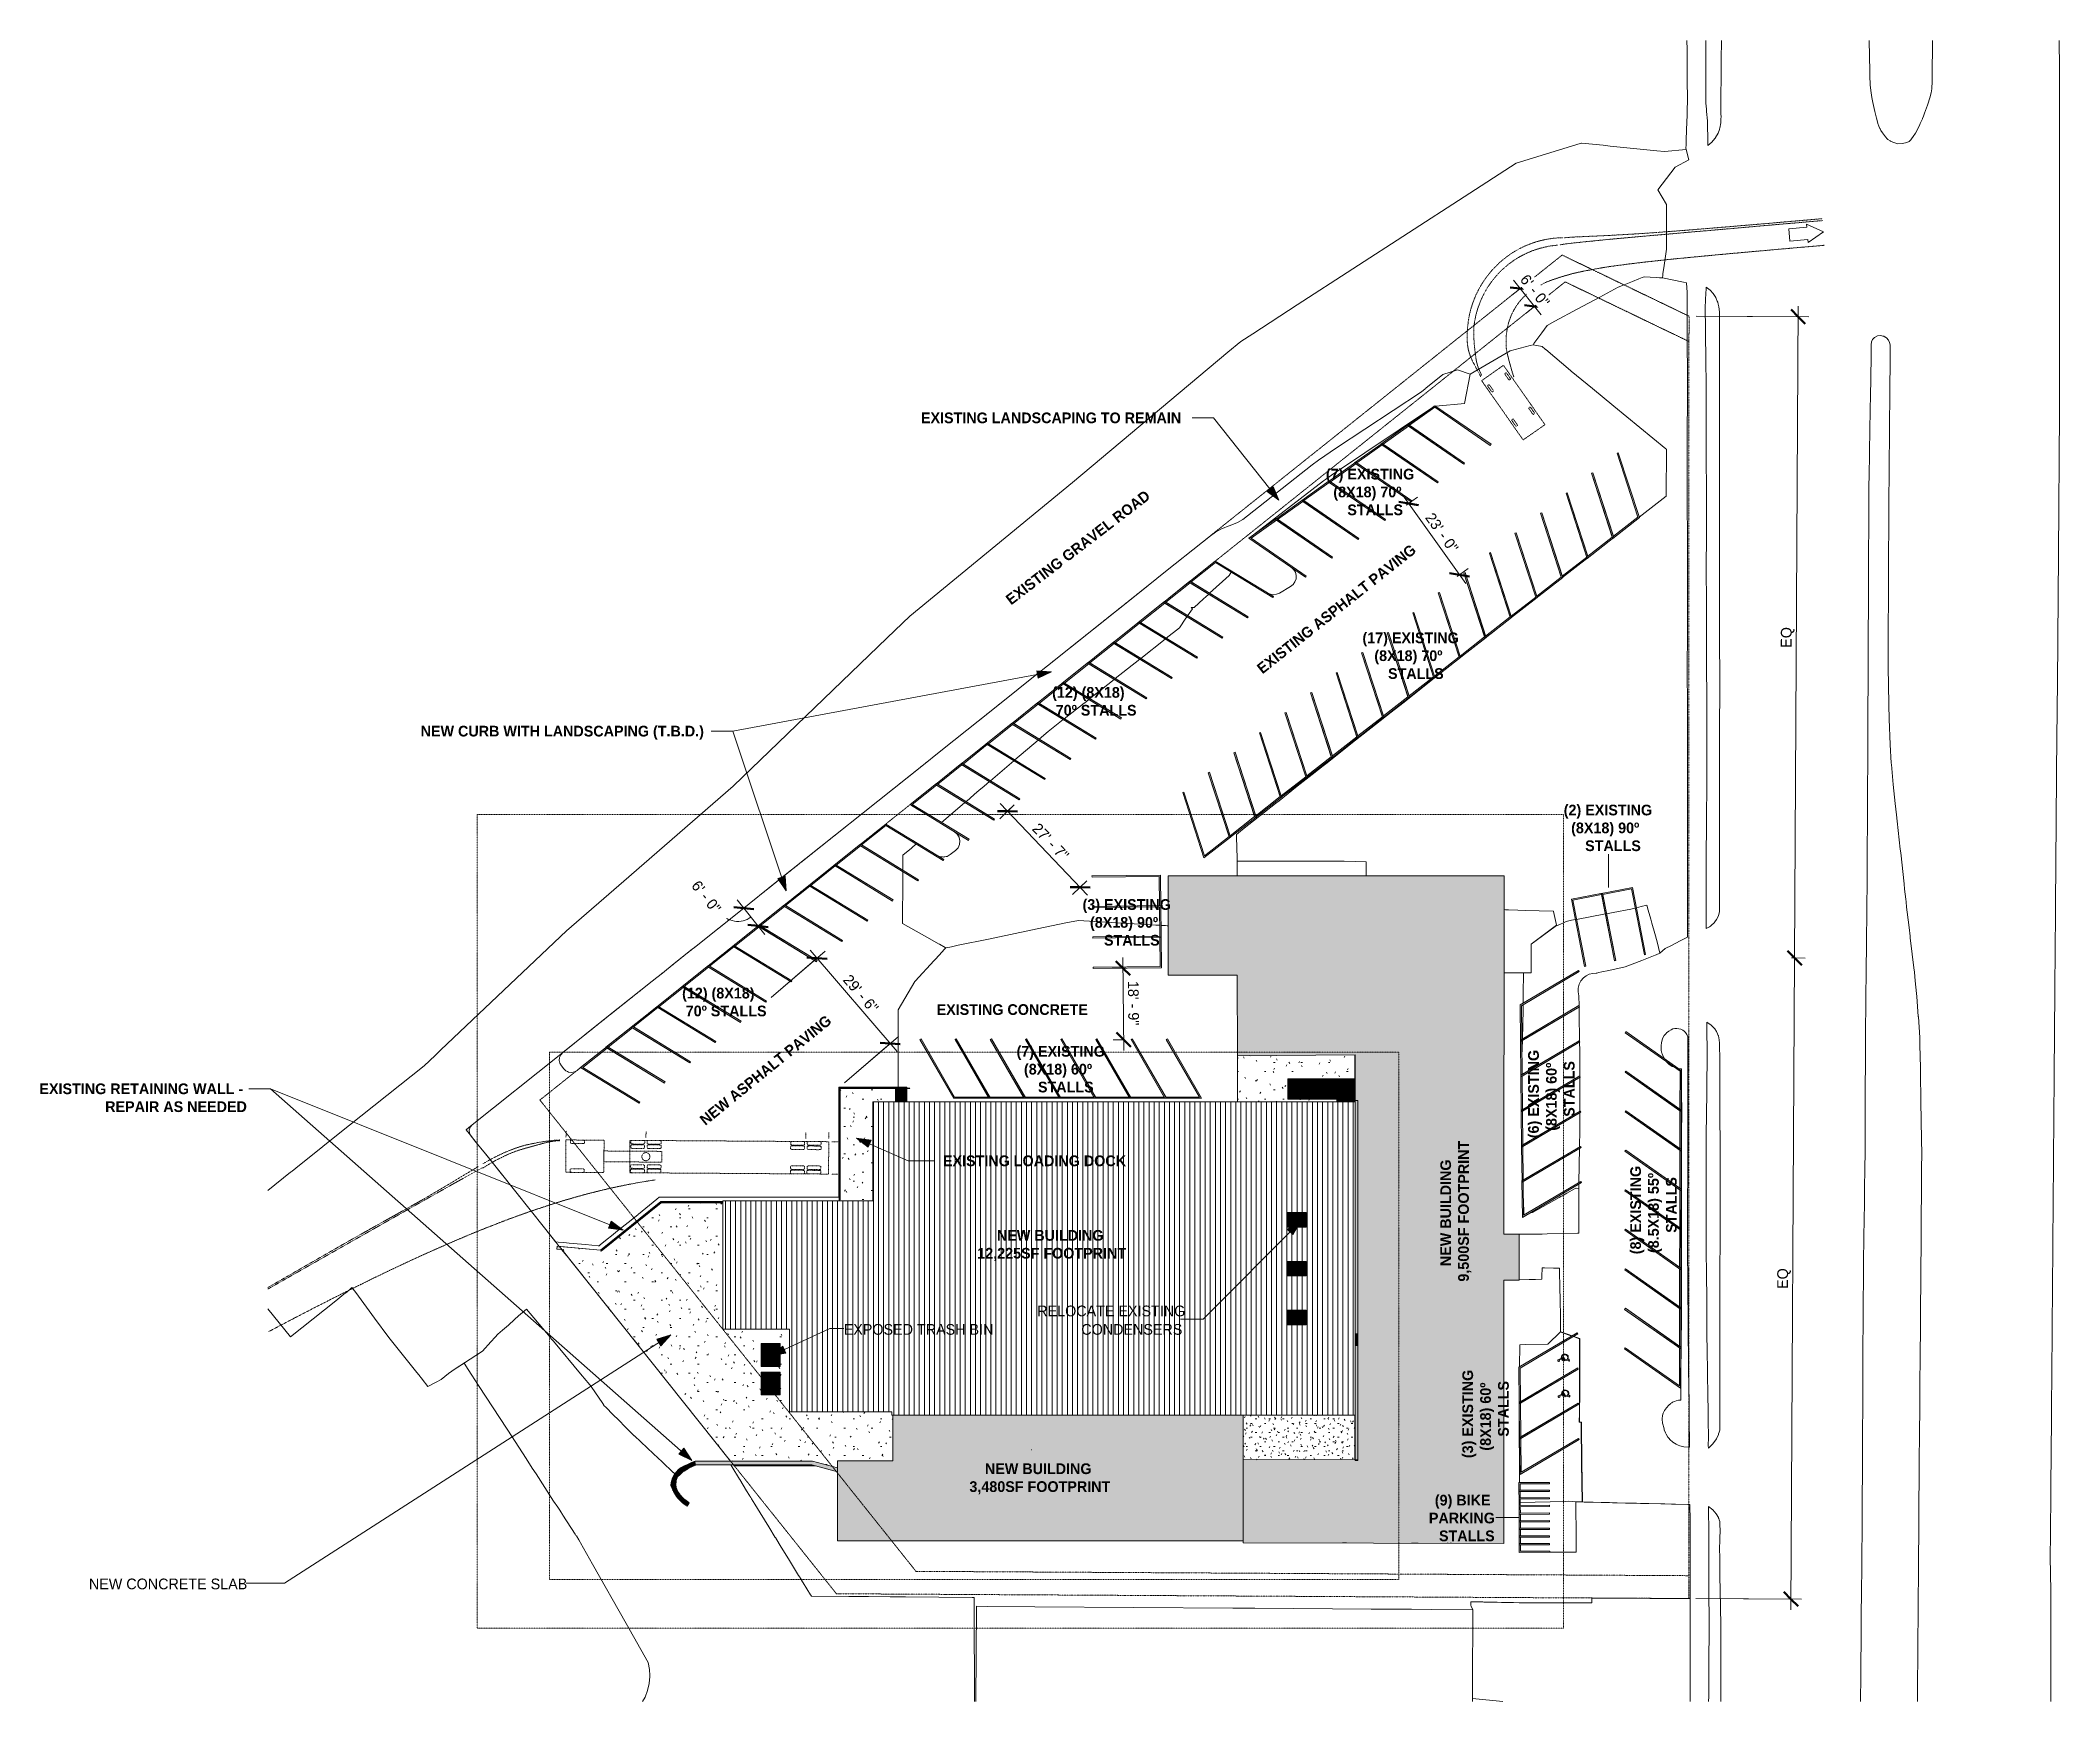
# Model space of a CAD drawing. Header units: inches. Extents: x -5728 to 15181, y 9834 to 15140.
# Drawn here: x -5728 to 634, y 9881 to 15115 of the extents above; entities that cross this region are included whole.
import ezdxf

# ---------------------------------------------------------------- set-up
doc = ezdxf.new("R2010")
doc.units = ezdxf.units.IN
doc.header["$MEASUREMENT"] = 0
for name, pattern in [('Aligning Line 1_8_', [0.25, 0.125, -0.125]), ('Dash 1_16_', [0.125, 0.0625, -0.0625]), ('Double Dash 3_8_', [1, 0.375, -0.125, 0.125, -0.125, 0.125, -0.125]), ('Overhead 1_16_', [0.101562, 0.0625, -0.039062])]:
    doc.linetypes.add(name, pattern=pattern)
for name, color, linetype, lineweight in [('A-ANNO-DIMS', 211, 'Continuous', 9), ('A-ANNO-DIMS-360', 211, 'Continuous', 9), ('A-DETL-THIN', 151, 'Continuous', 9), ('A-FLOR', 192, 'Continuous', 9), ('A-FLOR-HRAL', 11, 'Continuous', 9), ('A-FLOR-PATT', 8, 'Continuous', 9), ('A-GENM', 5, 'Continuous', 9), ('A-ROOF', 132, 'Continuous', 9), ('A-ROOF-PATT', 132, 'Continuous', 9), ('A-WALL', 113, 'Continuous', 9), ('C-BLDG-PADS', 91, 'Continuous', 9), ('C-PRKG', 3, 'Continuous', 9), ('C-PRKG-IDEN', 70, 'Continuous', 9), ('C-PROP-LINE', 91, 'Double Dash 3_8_', 9), ('C-TOPO', 7, 'Continuous', 9), ('G-ANNO-SYMB', 111, 'Aligning Line 1_8_', 9), ('G-ANNO-TEXT', 231, 'Continuous', 9), ('M-EQPM', 50, 'Continuous', 9), ('Q-SPCQ', 91, 'Continuous', 9), ('S-FNDN', 32, 'Continuous', 9), ('S-STRS', 31, 'Continuous', 9)]:
    doc.layers.add(name, color=color, linetype=linetype, lineweight=lineweight)
doc.styles.add('Century Gothic', font='ufonts.com_century-gothic.ttf', dxfattribs={"height": 33.75})
doc.styles.add('Century Gothic_B', font='GOTHICB.TTF', dxfattribs={"height": 33.75})
doc.dimstyles.new('OD__1__Tol__', dxfattribs={"dimscale": 12, "dimtxt": 35.240679, "dimasz": 3.75, "dimexe": 2.8125, "dimexo": 1.875, "dimgap": 0.46875, "dimtad": 1, "dimdec": 0, "dimzin": 3, "dimdsep": 46, "dimlunit": 4, "dimtxsty": 'Century Gothic', "dimblk1": 'OBLIQUE', "dimblk2": 'OBLIQUE', "dimsah": 1, "dimcen": 0.09, "dimdle": 2.8125, "dimazin": 0, "dimtfac": 1, "dimtdec": 4, "dimtix": 1, "dimtmove": 0, "dimatfit": 3, "dimfxl": 1, "dimtvp": 1, "dimtfill": 1, "dimfrac": 2, "dimtolj": 1, "dimtzin": 0, "dimarcsym": 2})
doc.dimstyles.new('OD__1__Tol___1', dxfattribs={"dimscale": 12, "dimtxt": 35.240679, "dimasz": 3.75, "dimexe": 2.8125, "dimexo": 1.875, "dimgap": 0.46875, "dimtad": 1, "dimdec": 0, "dimzin": 3, "dimdsep": 46, "dimlunit": 4, "dimtxsty": 'Century Gothic', "dimblk1": 'OBLIQUE', "dimblk2": 'OBLIQUE', "dimsah": 1, "dimcen": 0.09, "dimdle": 2.8125, "dimazin": 0, "dimtfac": 1, "dimtdec": 4, "dimtix": 1, "dimtmove": 1, "dimatfit": 3, "dimfxl": 1, "dimtvp": 1, "dimtfill": 1, "dimfrac": 2, "dimtolj": 1, "dimtzin": 0, "dimarcsym": 2})
pattern_1 = [(0, (0, 0), (115.2, 28.8), [4.752, -81.648, 4.752, -81.648, -460.8]), (0, (0, 0), (115.2, 28.8), [-172.8, 4.752, -168.048, 4.752, -81.648, -201.6]), (0, (0, 0), (115.2, 28.8), [-432, 4.752, -52.848, 4.752, -139.248]), (120, (43.2, 14.4), (-82.54153, 85.366127), [4.752, -81.648, 4.752, -81.648, -460.8]), (120, (43.2, 14.4), (-82.54153, 85.366127), [-172.8, 4.752, -168.048, 4.752, -81.648, -201.6]), (120, (43.2, 14.4), (-82.54153, 85.366127), [-432, 4.752, -52.848, 4.752, -139.248]), (240, (57.6, 72), (-32.65847, -114.166127), [4.752, -81.648, 4.752, -81.648, -460.8]), (240, (57.6, 72), (-32.65847, -114.166127), [-172.8, 4.752, -168.048, 4.752, -81.648, -201.6]), (240, (57.6, 72), (-32.65847, -114.166127), [-432, 4.752, -52.848, 4.752, -139.248])]

msp = doc.modelspace()

# ---------------------------------------------------------------- texts
at = {"layer": 'C-PRKG-IDEN', "char_height": 33.75, "attachment_point": 1, "style": 'Century Gothic_B'}
for s, insert, width in [('(7) EXISTING', (-1678.1, 13764.9), 340.875), ('(17) EXISTING', (-1563, 13249.1), 373.826), ('(8X18) 70º', (-1525.5, 13192.9), 284.062), ('STALLS', (-1482.4, 13136.6), 178.391), ('(12) (8X18)', (-2540.7, 13077.2), 306.787), ('70º STALLS', (-2529.5, 13021), 280.654), ('(2) EXISTING', (-928.8, 12706.6), 340.875), ('(8X18) 90º', (-905.4, 12650.3), 284.062), ('STALLS', (-861.3, 12594.1), 178.391), ('(3) EXISTING', (-2444.8, 12408.9), 340.875), ('(8X18) 90º', (-2421.4, 12352.6), 284.062), ('STALLS', (-2377.3, 12296.4), 178.391), ('(12) (8X18)', (-3706.5, 12129.7), 306.787), ('70º STALLS', (-3695.2, 12073.5), 280.654), ('(8X18) 60º', (-2629.4, 11890.1), 284.062), ('STALLS', (-2585.3, 11833.8), 178.391), ('(9) BIKE', (-1334.9, 10532.3), 209.07), ('PARKING', (-1353.7, 10476), 254.52), ('STALLS', (-1321.8, 10419.8), 178.391)]:
    msp.add_mtext(s, dxfattribs=dict(at, insert=insert, width=width))
at = {"layer": 'C-PRKG-IDEN', "char_height": 33.75, "attachment_point": 1, "rotation": 90, "style": 'Century Gothic_B'}
for s, insert, width in [('(6) EXISTING', (-1040.9, 11655.7), 340.875), ('STALLS', (-928.4, 11723.2), 178.391), ('(8X18) 60º', (-984.7, 11679.1), 284.062), ('(8) EXISTING', (-719.2, 11290.2), 340.875), ('(8.5X18) 55º', (-662.9, 11294), 332.921), ('STALLS', (-606.7, 11357.7), 178.391), ('(3) EXISTING', (-1248.2, 10647.9), 340.875), ('(8X18) 60º', (-1192, 10671.3), 284.062), ('STALLS', (-1135.7, 10715.4), 178.391)]:
    msp.add_mtext(s, dxfattribs=dict(at, insert=insert, width=width))
at = {"layer": 'G-ANNO-TEXT', "color": 147, "lineweight": 20, "char_height": 33.75, "attachment_point": 1, "style": 'Century Gothic_B'}
for s, insert, width in [('EXISTING LANDSCAPING TO REMAIN', (-2954, 13942.2), 1001.036), ('NEW CURB WITH LANDSCAPING (T.B.D.)', (-4530.3, 12955.2), 1074.892), ('EXISTING CONCRETE', (-2904.7, 12078), 566.989), ('EXISTING RETAINING WALL - ', (-5731.4, 11828.3), 764.696), ('REPAIR AS NEEDED', (-5524.2, 11772), 513.585), ('EXISTING LOADING DOCK', (-2884.6, 11601.4), 718.11), ('NEW BUILDING', (-2714.7, 11366.5), 403.369), ('12,225SF FOOTPRINT', (-2776.6, 11310.2), 553.354), ('NEW BUILDING', (-2752.5, 10631.3), 403.369), ('3,480SF FOOTPRINT', (-2801.3, 10575), 520.402)]:
    msp.add_mtext(s, dxfattribs=dict(at, insert=insert, width=width))
for s, insert, width, rotation in [('EXISTING GRAVEL ROAD', (-2690.6, 13360.9), 670.387, 37.50337), ('9,500SF FOOTPRINT', (-1261.4, 11203.9), 520.402, 90), ('NEW BUILDING', (-1317.6, 11252.7), 403.369, 90)]:
    msp.add_mtext(s, dxfattribs=dict(at, insert=insert, width=width, rotation=rotation))
at = {"layer": 'G-ANNO-TEXT', "char_height": 33.75, "attachment_point": 1, "style": 'Century Gothic'}
for s, insert, width in [('EXPOSED TRASH BIN', (-3197.3, 11070.3), 546.536), ('RELOCATE EXISTING', (-2587.5, 11128.4), 547.672), ('CONDENSERS', (-2448.7, 11070.3), 379.507), ('NEW CONCRETE SLAB', (-5575.5, 10268.3), 599.94)]:
    msp.add_mtext(s, dxfattribs=dict(at, insert=insert, width=width))

# ---------------------------------------------------------------- blocks, each defined once
blk = doc.blocks.new('Walls 1 - Walls 1-1277454-SITE PLAN')
at = {"layer": 'A-WALL'}
blk.add_hatch(color=254, dxfattribs=at).paths.add_polyline_path([(-1117.1, 10379.2), (-1117, 11208.4), (-1069, 11208.4), (-1069, 11353), (-1117, 11353), (-1116.8, 12482.2), (-2175.1, 12482.3), (-2175.2, 12169.9), (-1958, 12169), (-1956.8, 11915.8), (-1585.5, 11918.8), (-1585.5, 11774.1), (-1577.8, 11774.1), (-1577.8, 10643), (-1938.6, 10642.4), (-1938.6, 10381.4), (-1177.1, 10379.3)], flags=0)
for p, q in [((-2175.1, 12482.3), (-2175.2, 12169.9)), ((-1116.8, 12482.2), (-2175.1, 12482.3)), ((-1117, 11353), (-1116.8, 12482.2)), ((-2175.2, 12169.9), (-1958, 12169)), ((-1958, 12169), (-1956.8, 11915.8)), ((-1956.8, 11915.8), (-1585.5, 11918.9)), ((-1585.5, 11918.9), (-1585.5, 11774.1)), ((-1585.5, 11774.1), (-1577.8, 11774.1)), ((-1577.8, 11774.1), (-1577.8, 11039.7)), ((-1069, 11353), (-1117, 11353)), ((-1069, 11208.4), (-1069, 11353)), ((-1117.1, 10379.2), (-1117, 11208.4)), ((-1117, 11208.4), (-1069, 11208.4)), ((-1577.8, 11002.4), (-1577.8, 10643)), ((-1577.8, 10643), (-1938.6, 10642.4)), ((-1938.6, 10642.4), (-1938.6, 10381.4)), ((-1938.6, 10381.4), (-1117.1, 10379.2))]:
    blk.add_line(p, q, dxfattribs=at)
blk = doc.blocks.new('Railing - Lapeyre - 1 1_2_ Post-1355937-SITE PLAN')
at = {"layer": 'A-FLOR-HRAL'}
blk.add_hatch(color=256, dxfattribs=at).paths.add_polyline_path([(0.1, 0.7), (-0.2, 0.7), (-0.6, 0.3), (-0.7, 0), (-0.6, 0.1), (-0.4, 0.5), (0, 0.7)], flags=0)
blk.add_arc((0, 0), 0.75, 90, 180, dxfattribs=at)
blk = doc.blocks.new('Railing - Lapeyre - 1 1_2_ Post-V36-SITE PLAN')
at = {"layer": 'A-FLOR-HRAL'}
blk.add_hatch(color=256, dxfattribs=at).paths.add_polyline_path([(0, -0.8), (0.6, -0.3), (0.7, 0), (-0.8, 0), (-0.6, -0.3), (-0.2, -0.7), (0, -0.8)], flags=0)
blk.add_arc((0, 0), 0.75, 180, 360, dxfattribs=at)
blk = doc.blocks.new('Railing - Railing-1339868-SITE PLAN')
at = {"layer": 'A-FLOR-HRAL'}
for points in [[(-3210, 11461.9), (-3208.5, 11461.9), (-3208.6, 11812.5), (-3210, 11813.7), (-3210, 11475.4)], [(-3081.5, 11812.4), (-3035.1, 11812.5), (-3035.3, 11813.1), (-3035.1, 11813.5), (-3034.6, 11813.9), (-3209.9, 11813.8), (-3208.5, 11812.4), (-3104.2, 11812.4)]]:
    blk.add_hatch(color=256, dxfattribs=at).paths.add_polyline_path(points, flags=0)
for p, q in [((-3034.6, 11813.9), (-3210, 11813.9)), ((-3210, 11813.9), (-3210, 11461.9)), ((-3208.5, 11812.4), (-3034.6, 11812.4)), ((-3208.5, 11461.9), (-3208.5, 11812.4)), ((-3034.6, 11813.9), (-3034.6, 11813.8)), ((-3208.5, 11461.9), (-3210, 11461.9))]:
    blk.add_line(p, q, dxfattribs=at)
blk.add_open_spline([(-3210, 11813.9), (-3210, 11813.9), (-3209.9, 11813.9), (-3209.9, 11813.8), (-3209.9, 11813.8), (-3209.8, 11813.8), (-3209.8, 11813.7), (-3209.7, 11813.7), (-3209.7, 11813.6), (-3209.6, 11813.5), (-3209.5, 11813.5), (-3209.5, 11813.4), (-3209.4, 11813.4), (-3209.4, 11813.3), (-3209.3, 11813.3), (-3209.3, 11813.2), (-3209.3, 11813.2), (-3209.2, 11813.1), (-3209.2, 11813.1), (-3209.1, 11813), (-3209.1, 11813), (-3209, 11813), (-3209, 11812.9), (-3208.9, 11812.9), (-3208.9, 11812.8), (-3208.8, 11812.8), (-3208.8, 11812.7), (-3208.7, 11812.7), (-3208.7, 11812.6), (-3208.6, 11812.6), (-3208.6, 11812.5), (-3208.6, 11812.5), (-3208.5, 11812.5), (-3208.5, 11812.4), (-3208.5, 11812.4), (-3208.5, 11812.4)], degree=3, knots=[0, 0, 0, 0, 0.083333, 0.125, 0.166667, 0.208333, 0.229167, 0.25, 0.291667, 0.333333, 0.354167, 0.375, 0.395833, 0.416667, 0.4375, 0.458333, 0.479167, 0.5, 0.520833, 0.541667, 0.5625, 0.583333, 0.604167, 0.625, 0.645833, 0.666667, 0.6875, 0.708333, 0.75, 0.770833, 0.791667, 0.833333, 0.875, 0.916667, 1, 1, 1, 1], dxfattribs=at)
at = {"rotation": 269.9999999999996}
blk.add_blockref('Railing - Lapeyre - 1 1_2_ Post-1355937-SITE PLAN', (-3034.6, 11813.1), dxfattribs=at)
blk.add_blockref('Railing - Lapeyre - 1 1_2_ Post-V36-SITE PLAN', (-3209.2, 11461.9))
blk = doc.blocks.new('Railing - Lapeyre - 1 1_2_ Post-1355956-SITE PLAN')
at = {"layer": 'A-FLOR-HRAL'}
blk.add_hatch(color=256, dxfattribs=at).paths.add_polyline_path([(0.7, 0.2), (0.4, 0.7), (0, 0.7), (-0.5, 0.5), (-0.8, 0), (-0.7, -0.2), (-0.4, -0.6), (0, -0.8), (0.5, -0.5), (0.7, 0)], flags=0)
for start, end in [(360, 180), (180, 360)]:
    blk.add_arc((0, 0), 0.75, start, end, dxfattribs=at)
blk = doc.blocks.new('Railing - Lapeyre - 1 1_2_ Post-V37-SITE PLAN')
at = {"layer": 'A-FLOR-HRAL'}
blk.add_hatch(color=256, dxfattribs=at).paths.add_polyline_path([(0.7, 0), (0.6, 0.4), (0.3, 0.7), (-0.1, 0.7), (-0.7, 0.3), (-0.8, 0), (-0.7, -0.3), (-0.3, -0.7), (0.1, -0.7), (0.6, -0.4), (0.7, -0.2)], flags=0)
for start, end in [(360, 180), (180, 255), (270, 360)]:
    blk.add_arc((0, 0), 0.75, start, end, dxfattribs=at)
blk = doc.blocks.new('Railing - Railing-1340472-SITE PLAN')
at = {"layer": 'A-FLOR-HRAL'}
for points in [[(-3034, 11812.3), (-3026.2, 11812.4), (-3026.2, 11813.8), (-3034, 11813.7), (-3033.8, 11813), (-3034, 11812.5), (-3034.4, 11812.3)], [(-3010.6, 11812.3), (-2990.4, 11812.3), (-2990.8, 11812.7), (-2991, 11813), (-2990.9, 11813.4), (-2990.4, 11813.8), (-3026.2, 11813.8), (-3026.2, 11812.3), (-3013.3, 11812.3)]]:
    blk.add_hatch(color=256, dxfattribs=at).paths.add_polyline_path(points, flags=0)
for p, q in [((-3026.2, 11813.8), (-3034.6, 11813.8)), ((-3026.2, 11812.3), (-3034.6, 11812.3)), ((-2990.2, 11813.8), (-3026.2, 11813.8)), ((-2990.2, 11812.3), (-3026.2, 11812.3))]:
    blk.add_line(p, q, dxfattribs=at)
at = {"rotation": 270}
for name, p in [('Railing - Lapeyre - 1 1_2_ Post-V37-SITE PLAN', (-3034.6, 11813)), ('Railing - Lapeyre - 1 1_2_ Post-1355956-SITE PLAN', (-2990.2, 11813))]:
    blk.add_blockref(name, p, dxfattribs=at)
blk = doc.blocks.new('Railing - Railing-1341484-SITE PLAN')
at = {"layer": 'A-FLOR-HRAL'}
for points in [[(-3961.1, 11300.3), (-3772.6, 11452.6), (-3773.2, 11453.9), (-3961.9, 11301.4), (-3961.1, 11300.3)], [(-3762.6, 11452.5), (-3577.8, 11452.7), (-3577.8, 11454), (-3773.1, 11453.9), (-3772.6, 11452.5), (-3764.6, 11452.5)]]:
    blk.add_hatch(color=256, dxfattribs=at).paths.add_polyline_path(points, flags=0)
for p, q in [((-3773.1, 11454), (-3962, 11301.4)), ((-3961.1, 11300.3), (-3772.6, 11452.5)), ((-3577.8, 11454), (-3773.1, 11454)), ((-3772.6, 11452.5), (-3577.8, 11452.5)), ((-3961.1, 11300.3), (-3962, 11301.4))]:
    blk.add_line(p, q, dxfattribs=at)
blk.add_open_spline([(-3773.1, 11454), (-3773.1, 11454), (-3773.1, 11454), (-3773, 11453.8), (-3773, 11453.6), (-3772.9, 11453.5), (-3772.9, 11453.4), (-3772.9, 11453.3), (-3772.8, 11453.2), (-3772.8, 11453), (-3772.7, 11452.9), (-3772.7, 11452.7), (-3772.6, 11452.6), (-3772.6, 11452.5), (-3772.6, 11452.5), (-3772.6, 11452.5)], degree=3, knots=[0, 0, 0, 0, 0.166667, 0.25, 0.333333, 0.416667, 0.458333, 0.5, 0.541667, 0.583333, 0.666667, 0.75, 0.833333, 0.916667, 1, 1, 1, 1], dxfattribs=at)
at = {"rotation": 308.9304407069868}
blk.add_blockref('Railing - Lapeyre - 1 1_2_ Post-V36-SITE PLAN', (-3961.5, 11300.9), dxfattribs=at)
blk = doc.blocks.new('Condensing Unit - Air Cooled - DX - 6-10 Tons - 6 Tons-1352867-SITE PLAN')
at = {"layer": 'M-EQPM'}
h = blk.add_hatch(color=256, dxfattribs=at)
h.paths.add_polyline_path([(24.9, 0), (59.4, 0), (59.4, 45.8), (0, 45.8), (0, 0), (11.9, 0)], flags=0)
h.paths.add_polyline_path([(25.5, 1), (24.9, 1), (24.9, 2), (2, 2), (2, 43.8), (57.4, 43.8), (57.3, 2), (25.7, 2), (25.6, 1)], flags=0)
h = blk.add_hatch(color=256, dxfattribs=at)
h.paths.add_polyline_path([(57.3, 2), (57.4, 2), (57.3, 43.8), (2, 43.8), (2, 2), (54.3, 2)], flags=0)
h.paths.add_polyline_path([(42.4, 5), (40.2, 5.5), (38.1, 6.4), (35.9, 8.1), (34.6, 9.6), (33.5, 11.5), (32.8, 13.6), (32.6, 15.9), (32.8, 18.2), (33.5, 20.4), (34.7, 22.4), (36.2, 24.1), (38.1, 25.5), (40.2, 26.4), (42.4, 26.9), (44.7, 26.9), (47, 26.4), (49.1, 25.5), (50.9, 24.1), (52.5, 22.4), (53.6, 20.4), (54.3, 18.2), (54.6, 15.9), (54.3, 13.6), (53.6, 11.5), (52.5, 9.5), (50.9, 7.8), (49.1, 6.4), (47, 5.5), (44.7, 5)], flags=0)
h.paths.add_polyline_path([(14.7, 18.9), (11.9, 19.7), (10.4, 20.3), (8.5, 21.7), (7, 23.4), (5.8, 25.4), (5.1, 27.6), (4.9, 29.9), (5.1, 32.1), (5.8, 34.3), (7, 36.3), (8.5, 38), (10.4, 39.4), (12.5, 40.3), (14.7, 40.8), (17, 40.8), (19.3, 40.3), (21.4, 39.4), (23.2, 38), (24.8, 36.3), (25.9, 34.3), (26.6, 32.1), (26.9, 29.9), (26.6, 27.6), (25.9, 25.4), (24.8, 23.4), (23.2, 21.7), (21.4, 20.3), (19.3, 19.4), (17, 18.9)], flags=0)
for points in [[(14.7, 18.9), (17, 18.9), (19.3, 19.4), (21.4, 20.3), (23.2, 21.7), (24.8, 23.4), (25.9, 25.5), (26.6, 27.6), (26.9, 29.9), (26.6, 32.1), (25.9, 34.3), (24.8, 36.3), (23.2, 38), (21.4, 39.4), (19.3, 40.3), (17, 40.8), (14.7, 40.8), (11.9, 40.1), (10.4, 39.4), (8.5, 38), (7, 36.3), (5.8, 34.3), (5.1, 32.1), (4.9, 29.9), (5.1, 27.6), (5.8, 25.4), (7, 23.4), (8.5, 21.7), (10.4, 20.3), (12.5, 19.4)], [(25.3, 1), (25.7, 1), (25.6, 2), (24.9, 2), (25, 1), (25.2, 1)], [(42.4, 5), (44.7, 5), (47, 5.5), (49.1, 6.4), (51.3, 8.1), (52.5, 9.5), (53.6, 11.5), (54.3, 13.6), (54.6, 15.9), (54.3, 18.2), (53.6, 20.4), (52.5, 22.4), (50.9, 24.1), (49.1, 25.5), (47, 26.4), (44.7, 26.9), (42.4, 26.9), (40.2, 26.4), (38.1, 25.5), (36.2, 24.1), (34.6, 22.2), (33.5, 20.4), (32.8, 18.2), (32.6, 15.9), (32.8, 13.6), (33.5, 11.5), (34.7, 9.5), (36.2, 7.8), (38.1, 6.4), (40.2, 5.5)]]:
    blk.add_hatch(color=256, dxfattribs=at).paths.add_polyline_path(points, flags=0)
for p, q in [((59.4, 45.8), (0, 45.8)), ((0, 45.8), (0, 0)), ((57.4, 43.8), (2, 43.8)), ((2, 2), (2, 43.8)), ((2, 2), (57.4, 2)), ((24.7, 2), (24.7, 1)), ((24.7, 1), (24.9, 1)), ((25.9, 1), (24.7, 1)), ((25.7, 1), (25.9, 1)), ((25.9, 1), (25.9, 2)), ((57.4, 2), (57.4, 43.8)), ((59.4, 0), (59.4, 45.8)), ((0, 0), (59.4, 0))]:
    blk.add_line(p, q, dxfattribs=at)
for centre, start, end in [((15.9, 29.9), 360, 180), ((15.9, 29.9), 180, 360), ((43.6, 15.9), 360, 180), ((43.6, 15.9), 180, 360)]:
    blk.add_arc(centre, 11, start, end, dxfattribs=at)
blk = doc.blocks.new('Trash_Bin_3753 - 6-Yard Bin-1391954-SITE PLAN')
at = {"layer": 'Q-SPCQ'}
blk.add_hatch(color=256, dxfattribs=at).paths.add_polyline_path([(36, 30), (-36, 30), (-36, -30), (36, -30), (36, 28.2)], flags=0)
for p, q in [((-36, -30), (-36, 30)), ((-36, 30), (36, 30)), ((36, 30), (36, -30)), ((-36, -30), (36, -30))]:
    blk.add_line(p, q, dxfattribs=at)
blk = doc.blocks.new('Top Rail Type - Top Rail_Internal_-1447311-SITE PLAN')
at = {"layer": 'A-FLOR-HRAL'}
for points in [[(-1641.9, 11839.8), (-1641.9, 11840), (-1797.9, 11839.9), (-1797.9, 11839.8), (-1641.9, 11839.8)], [(-1641.9, 11839.8), (-1641.9, 11839.8), (-1586.2, 11839.9), (-1586.3, 11840), (-1641.9, 11839.9), (-1641.9, 11839.8)], [(-1586.1, 11775.1), (-1586.2, 11839.9), (-1586.3, 11839.7), (-1586.2, 11775.1)], [(-1642, 11781.8), (-1641.4, 11782.4), (-1641.2, 11782.7), (-1641.9, 11782.6), (-1641.9, 11782), (-1797.9, 11781.9), (-1797.9, 11781.8), (-1643.9, 11781.8)], [(-1641.7, 11781.4), (-1641.7, 11781.6), (-1641.7, 11781.9), (-1641.1, 11782.1), (-1641, 11782.3), (-1641.4, 11782.4), (-1641.9, 11781.9), (-1641.9, 11781.5), (-1641.7, 11781.4)], [(-1641, 11775.1), (-1640.8, 11775.2), (-1640.7, 11781.9), (-1640.2, 11782.1), (-1640.3, 11782.3), (-1640.8, 11782.1), (-1641, 11781.7), (-1641, 11775.1)], [(-1586.2, 11775.1), (-1586.2, 11775.1), (-1586.3, 11775.2), (-1640.9, 11775.1), (-1641, 11775.1), (-1586.3, 11775.1)]]:
    blk.add_hatch(color=254, dxfattribs=at).paths.add_polyline_path(points, flags=0)
for p, q in [((-1641.7, 11840.7), (-1797.9, 11840.7)), ((-1797.9, 11839.7), (-1797.9, 11839.9)), ((-1797.9, 11839.2), (-1641.7, 11839.2)), ((-1585.5, 11840.7), (-1641.7, 11840.7)), ((-1641.7, 11839.2), (-1587, 11839.2)), ((-1587, 11839.2), (-1587, 11775.9)), ((-1640.9, 11782.7), (-1797.9, 11782.7)), ((-1797.9, 11781.2), (-1642.2, 11781.2)), ((-1641.9, 11781.3), (-1641.7, 11781.4)), ((-1641.7, 11780.9), (-1641.7, 11774.4)), ((-1641.7, 11774.4), (-1585.5, 11774.4)), ((-1640.2, 11775.9), (-1640.2, 11782.2)), ((-1587, 11775.9), (-1640.2, 11775.9))]:
    blk.add_line(p, q, dxfattribs=at)
at = {"layer": 'A-FLOR-HRAL', "flags": 128}
for points in [[(-1797.9, 11781.7), (-1797.9, 11781.9), (-1797.9, 11782.1)], [(-1640.9, 11782.7), (-1641, 11782.6), (-1641.2, 11782.6), (-1641.4, 11782.4), (-1641.5, 11782.3), (-1641.7, 11782.1), (-1641.9, 11781.9), (-1642.1, 11781.7)], [(-1641.2, 11781.9), (-1641, 11782.1), (-1640.9, 11782.3), (-1640.8, 11782.4), (-1640.8, 11782.6), (-1640.8, 11782.6), (-1640.9, 11782.7)], [(-1641.1, 11781.7), (-1640.9, 11781.9), (-1640.7, 11782.1), (-1640.5, 11782.2), (-1640.4, 11782.3), (-1640.3, 11782.3), (-1640.2, 11782.3), (-1640.2, 11782.2)]]:
    blk.add_lwpolyline(points, dxfattribs=at)
at = {"layer": 'A-FLOR-HRAL'}
for points in [[(-1641.9, 11839.9), (-1641.9, 11839.9), (-1641.9, 11839.8), (-1641.9, 11839.7)], [(-1586.2, 11839.9), (-1586.2, 11839.9), (-1586.3, 11839.9), (-1586.3, 11839.8), (-1586.3, 11839.8), (-1586.4, 11839.7), (-1586.4, 11839.7)], [(-1641.1, 11775), (-1641.1, 11775), (-1641.1, 11775), (-1641, 11775), (-1641, 11775.1), (-1640.9, 11775.1), (-1640.9, 11775.1)]]:
    blk.add_open_spline(points, degree=3, dxfattribs=at)
blk = doc.blocks.new('Top Rail Type - Top Rail_Internal_-V38-SITE PLAN')
at = {"layer": 'A-FLOR-HRAL'}
h = blk.add_hatch(color=254, dxfattribs=at)
h.paths.add_polyline_path([(-1642.1, 11839.2), (-1641.9, 11839.2), (-1641.9, 11839.8), (-1797.9, 11839.8), (-1797.9, 11839.2), (-1651.1, 11839.2)], flags=0)
h.paths.add_polyline_path([(-1741.9, 11840), (-1641.9, 11840), (-1642.1, 11840.7), (-1797.9, 11840.7), (-1797.9, 11840), (-1749.9, 11840)], flags=0)
h = blk.add_hatch(color=254, dxfattribs=at)
h.paths.add_polyline_path([(-1587.2, 11839.2), (-1587, 11839.2), (-1586.3, 11839.8), (-1641.9, 11839.8), (-1641.9, 11839.2), (-1588.5, 11839.2)], flags=0)
h.paths.add_polyline_path([(-1641.9, 11840), (-1641.9, 11840), (-1586.1, 11840), (-1585.5, 11840.7), (-1641.9, 11840.7)], flags=0)
h = blk.add_hatch(color=254, dxfattribs=at)
h.paths.add_polyline_path([(-1585.5, 11774.4), (-1585.5, 11840.7), (-1586.1, 11839.9), (-1586.1, 11775.1)], flags=0)
h.paths.add_polyline_path([(-1586.3, 11775.2), (-1586.3, 11839.8), (-1587, 11839.1), (-1587, 11775.9)], flags=0)
h = blk.add_hatch(color=254, dxfattribs=at)
h.paths.add_polyline_path([(-1741.9, 11781.2), (-1641.9, 11781.2), (-1642.1, 11781.8), (-1797.9, 11781.8), (-1797.9, 11781.2), (-1749.9, 11781.2)], flags=0)
h.paths.add_polyline_path([(-1749.9, 11782), (-1641.9, 11782.1), (-1641.9, 11782.7), (-1797.9, 11782.7), (-1797.9, 11782), (-1761.9, 11782)], flags=0)
h = blk.add_hatch(color=254, dxfattribs=at)
h.paths.add_polyline_path([(-1641.7, 11774.4), (-1641, 11775.2), (-1641, 11781.9), (-1641.7, 11781.9), (-1641.7, 11775.1)], flags=0)
h.paths.add_polyline_path([(-1640.8, 11775.2), (-1640.2, 11775.9), (-1640.2, 11781.9), (-1640.8, 11781.9), (-1640.8, 11775.9)], flags=0)
h = blk.add_hatch(color=254, dxfattribs=at)
h.paths.add_polyline_path([(-1585.5, 11774.4), (-1586.3, 11775.1), (-1641, 11775.1), (-1641.7, 11774.4), (-1586.1, 11774.4)], flags=0)
h.paths.add_polyline_path([(-1588.5, 11775.2), (-1586.3, 11775.2), (-1587, 11775.9), (-1640.2, 11775.9), (-1640.8, 11775.2), (-1590, 11775.2)], flags=0)
for p, q in [((-1797.9, 11839.2), (-1797.9, 11840.7)), ((-1641.9, 11840.7), (-1797.9, 11840.7)), ((-1641.9, 11839.2), (-1797.9, 11839.2)), ((-1585.5, 11840.7), (-1641.9, 11840.7)), ((-1587, 11839.2), (-1641.9, 11839.2)), ((-1587, 11775.9), (-1587, 11839.2)), ((-1797.9, 11782.7), (-1797.9, 11782.1)), ((-1797.9, 11782.7), (-1641.9, 11782.7)), ((-1797.9, 11781.9), (-1797.9, 11781.2)), ((-1797.9, 11781.2), (-1641.9, 11781.2)), ((-1641.9, 11782.7), (-1641.9, 11782.1)), ((-1641.9, 11781.9), (-1641.9, 11781.2)), ((-1640.2, 11781.9), (-1641.7, 11781.9)), ((-1641.7, 11781.9), (-1641.7, 11774.4)), ((-1641.7, 11774.4), (-1585.5, 11774.4)), ((-1640.2, 11781.9), (-1640.2, 11775.9)), ((-1640.2, 11775.9), (-1587, 11775.9))]:
    blk.add_line(p, q, dxfattribs=at)
blk = doc.blocks.new('Handrail Type - Handrail_Internal_-1447339-SITE PLAN')
at = {"layer": 'A-FLOR-HRAL'}
for points in [[(-1641.9, 11836.8), (-1641.9, 11837), (-1797.9, 11836.9), (-1797.9, 11836.8), (-1641.9, 11836.8)], [(-1641.9, 11836.8), (-1641.9, 11836.8), (-1589.2, 11836.9), (-1589.3, 11837), (-1641.9, 11836.9), (-1641.9, 11836.8)], [(-1589.1, 11778.1), (-1589.2, 11836.9), (-1589.3, 11836.7), (-1589.2, 11778.1)], [(-1641.9, 11784.8), (-1641.9, 11785), (-1797.9, 11784.9), (-1797.9, 11784.8), (-1641.9, 11784.8)], [(-1638.2, 11784.8), (-1637.9, 11784.9), (-1638, 11785), (-1641.9, 11784.9), (-1641.9, 11784.8), (-1638.7, 11784.8)], [(-1638, 11778.1), (-1637.8, 11778.3), (-1637.9, 11784.9), (-1638, 11784.7), (-1638, 11778.1)], [(-1589.3, 11778.1), (-1589.2, 11778.1), (-1589.3, 11778.2), (-1637.9, 11778.1), (-1638, 11778.1), (-1590, 11778.1)]]:
    blk.add_hatch(color=254, dxfattribs=at).paths.add_polyline_path(points, flags=0)
for p, q in [((-1641.7, 11837.7), (-1797.9, 11837.7)), ((-1797.9, 11836.7), (-1797.9, 11836.9)), ((-1797.9, 11836.2), (-1641.7, 11836.2)), ((-1588.5, 11837.7), (-1641.7, 11837.7)), ((-1641.7, 11836.2), (-1590, 11836.2)), ((-1590, 11836.2), (-1590, 11778.9)), ((-1588.5, 11777.4), (-1588.5, 11837.7)), ((-1641.7, 11785.7), (-1797.9, 11785.7)), ((-1797.9, 11784.7), (-1797.9, 11784.9)), ((-1797.9, 11784.2), (-1641.7, 11784.2)), ((-1637.2, 11785.7), (-1641.7, 11785.7)), ((-1641.7, 11784.2), (-1638.7, 11784.2)), ((-1638.7, 11784.2), (-1638.7, 11777.4)), ((-1638.7, 11777.4), (-1588.5, 11777.4)), ((-1637.2, 11778.9), (-1637.2, 11785.7)), ((-1590, 11778.9), (-1637.2, 11778.9))]:
    blk.add_line(p, q, dxfattribs=at)
for points in [[(-1641.9, 11836.9), (-1641.9, 11836.9), (-1641.9, 11836.8), (-1641.9, 11836.7)], [(-1589.2, 11836.9), (-1589.2, 11836.9), (-1589.3, 11836.9), (-1589.3, 11836.8), (-1589.3, 11836.8), (-1589.4, 11836.7), (-1589.4, 11836.7)], [(-1641.9, 11784.7), (-1641.9, 11784.8), (-1641.9, 11784.9), (-1641.9, 11784.9)], [(-1638.1, 11784.7), (-1638.1, 11784.7), (-1638.1, 11784.8), (-1638, 11784.8), (-1638, 11784.9), (-1637.9, 11784.9), (-1637.9, 11784.9)], [(-1638.1, 11778), (-1638.1, 11778), (-1638.1, 11778), (-1638, 11778), (-1638, 11778.1), (-1637.9, 11778.1), (-1637.9, 11778.1)], [(-1589, 11778), (-1589, 11778), (-1589.1, 11778), (-1589.1, 11778), (-1589.2, 11778.1), (-1589.2, 11778.1), (-1589.3, 11778.2), (-1589.3, 11778.2), (-1589.3, 11778.3), (-1589.4, 11778.3), (-1589.4, 11778.3)]]:
    blk.add_open_spline(points, degree=3, dxfattribs=at)
blk = doc.blocks.new('Handrail Type - Handrail_Internal_-V39-SITE PLAN')
at = {"layer": 'A-FLOR-HRAL'}
h = blk.add_hatch(color=254, dxfattribs=at)
h.paths.add_polyline_path([(-1642.1, 11836.2), (-1641.9, 11836.2), (-1641.9, 11836.8), (-1797.9, 11836.8), (-1797.9, 11836.2), (-1651.1, 11836.2)], flags=0)
h.paths.add_polyline_path([(-1749.9, 11837), (-1641.9, 11837), (-1642.1, 11837.7), (-1797.9, 11837.7), (-1797.9, 11837), (-1761.9, 11837)], flags=0)
h = blk.add_hatch(color=254, dxfattribs=at)
h.paths.add_polyline_path([(-1596.1, 11836.2), (-1590, 11836.2), (-1589.3, 11836.8), (-1641.9, 11836.8), (-1641.9, 11836.2), (-1596.1, 11836.2)], flags=0)
h.paths.add_polyline_path([(-1641.9, 11837), (-1641.9, 11837), (-1589.1, 11837), (-1588.5, 11837.7), (-1641.9, 11837.7)], flags=0)
h = blk.add_hatch(color=254, dxfattribs=at)
h.paths.add_polyline_path([(-1588.5, 11777.4), (-1588.5, 11837.7), (-1589.1, 11836.9), (-1589.1, 11778.1)], flags=0)
h.paths.add_polyline_path([(-1589.3, 11778.2), (-1589.3, 11836.8), (-1590, 11836.2), (-1590, 11778.9)], flags=0)
h = blk.add_hatch(color=254, dxfattribs=at)
h.paths.add_polyline_path([(-1673.8, 11784.2), (-1641.9, 11784.2), (-1641.9, 11784.8), (-1797.9, 11784.8), (-1797.9, 11784.2), (-1677.9, 11784.2)], flags=0)
h.paths.add_polyline_path([(-1725.9, 11785), (-1641.9, 11785), (-1642.1, 11785.7), (-1797.9, 11785.7), (-1797.9, 11785), (-1737.9, 11785)], flags=0)
h = blk.add_hatch(color=254, dxfattribs=at)
h.paths.add_polyline_path([(-1641.8, 11784.2), (-1638.7, 11784.2), (-1638.2, 11784.8), (-1641.9, 11784.7), (-1641.8, 11784.2)], flags=0)
h.paths.add_polyline_path([(-1641.9, 11785), (-1641.9, 11785), (-1637.8, 11785), (-1637.2, 11785.7), (-1641.9, 11785.6), (-1641.9, 11785.1)], flags=0)
h = blk.add_hatch(color=254, dxfattribs=at)
h.paths.add_polyline_path([(-1638.7, 11777.4), (-1638, 11778.2), (-1638, 11784.8), (-1638.7, 11784.2), (-1638.7, 11778.1)], flags=0)
h.paths.add_polyline_path([(-1637.8, 11778.2), (-1637.2, 11778.9), (-1637.2, 11785.7), (-1637.8, 11784.9), (-1637.8, 11778.9)], flags=0)
h = blk.add_hatch(color=254, dxfattribs=at)
h.paths.add_polyline_path([(-1638.7, 11777.4), (-1588.5, 11777.4), (-1589.3, 11778.1), (-1638, 11778.1)], flags=0)
h.paths.add_polyline_path([(-1596.1, 11778.2), (-1589.3, 11778.2), (-1590, 11778.9), (-1637.2, 11778.9), (-1637.8, 11778.2), (-1605.7, 11778.2)], flags=0)
for p, q in [((-1797.9, 11836.2), (-1797.9, 11837.7)), ((-1641.9, 11837.7), (-1797.9, 11837.7)), ((-1641.9, 11836.2), (-1797.9, 11836.2)), ((-1588.5, 11837.7), (-1641.9, 11837.7)), ((-1590, 11836.2), (-1641.9, 11836.2)), ((-1590, 11778.9), (-1590, 11836.2)), ((-1588.5, 11777.4), (-1588.5, 11837.7)), ((-1797.9, 11785.7), (-1797.9, 11784.2)), ((-1797.9, 11785.7), (-1641.9, 11785.7)), ((-1797.9, 11784.2), (-1641.9, 11784.2)), ((-1641.9, 11785.7), (-1637.2, 11785.7)), ((-1641.9, 11784.2), (-1638.7, 11784.2)), ((-1638.7, 11784.2), (-1638.7, 11777.4)), ((-1638.7, 11777.4), (-1588.5, 11777.4)), ((-1637.2, 11785.7), (-1637.2, 11778.9)), ((-1637.2, 11778.9), (-1590, 11778.9))]:
    blk.add_line(p, q, dxfattribs=at)
blk = doc.blocks.new('321723 - Pavement Markings - Parking - Angled - EXISTING _8X18_ 70º-1527976-SITE PLAN')
at = {"layer": 'C-PRKG'}
h = blk.add_hatch(color=256, dxfattribs=at)
h.paths.add_polyline_path([(73.9, -203), (77.6, -201.6), (5.7, -4), (103.6, -4), (102.2, 0), (0, 0), (70.7, -194.3)], flags=0)
h.paths.add_polyline_path([(179.8, -201.6), (107.9, -4), (143.3, -106.8), (178.8, -199.1)], flags=0)
h.paths.add_polyline_path([(105, -2), (107.9, -4), (106.4, 0), (105, -2)], flags=0)
h = blk.add_hatch(color=256, dxfattribs=at)
h.paths.add_polyline_path([(107.9, -4), (105, -2), (106.4, 0)], flags=0)
h.paths.add_polyline_path([(210, -4), (245.1, -106), (281, -199), (211.9, -9.2)], flags=0)
h.paths.add_polyline_path([(208.6, 0), (207.2, -2), (210, -4)], flags=0)
h.paths.add_polyline_path([(204.3, 0), (204.6, -0.2), (208.6, 0), (204.4, 0)], flags=0)
h.paths.add_polyline_path([(176, -203), (179.8, -201.6), (140.9, -100.3), (107.9, -4), (205.8, -4), (204.3, 0), (102.2, 0), (144.8, -117.3)], flags=0)
h = blk.add_hatch(color=256, dxfattribs=at)
h.paths.add_polyline_path([(210, -4), (207.2, -2), (208.6, 0)], flags=0)
h.paths.add_polyline_path([(278.2, -203), (282, -201.6), (244, -103.1), (210, -4), (307.9, -4), (306.5, 0), (204.6, -0.2), (204.6, -0.2), (204.3, 0), (226.2, -60.2)], flags=0)
h.paths.add_polyline_path([(384.1, -201.6), (313.7, -8.3), (347.6, -106.8), (383.1, -199.1)], flags=0)
h.paths.add_polyline_path([(309.3, -2), (312.2, -4), (310.7, 0), (309.4, -2)], flags=0)
h = blk.add_hatch(color=256, dxfattribs=at)
h.paths.add_polyline_path([(312.2, -4), (309.4, -2), (310.7, 0), (311, -0.7)], flags=0)
h.paths.add_polyline_path([(380.4, -203), (384.1, -201.6), (346.2, -103.1), (312.2, -4), (410.1, -4), (408.6, 0), (306.5, 0), (375.6, -189.8)], flags=0)
h.paths.add_polyline_path([(486.3, -201.6), (414.4, -4), (449.7, -106.8), (485.3, -199.1)], flags=0)
h.paths.add_polyline_path([(411.5, -2), (414.4, -4), (412.9, 0), (411.5, -2)], flags=0)
h = blk.add_hatch(color=256, dxfattribs=at)
h.paths.add_polyline_path([(414.4, -4), (411.5, -2), (412.9, 0)], flags=0)
h.paths.add_polyline_path([(482.5, -203), (486.3, -201.6), (448.3, -103.1), (414.4, -4), (512.2, -4), (510.8, 0), (408.6, 0), (446.7, -104.7)], flags=0)
h.paths.add_polyline_path([(588.4, -201.6), (516.5, -4), (551.6, -106), (587.5, -199.1)], flags=0)
h.paths.add_polyline_path([(513.7, -2), (516.5, -4), (515.1, 0), (513.7, -2)], flags=0)
h = blk.add_hatch(color=256, dxfattribs=at)
h.paths.add_polyline_path([(516.5, -4), (513.7, -2), (515.1, 0)], flags=0)
h.paths.add_polyline_path([(584.7, -203), (588.4, -201.6), (550.5, -103.1), (516.5, -4), (614.4, -4), (613, 0), (510.8, 0), (578.1, -184.9)], flags=0)
h.paths.add_polyline_path([(690.6, -201.6), (618.7, -4), (652.6, -103.1), (690.2, -200.7)], flags=0)
h.paths.add_polyline_path([(615.8, -2), (618.7, -4), (617.2, 0), (615.8, -2)], flags=0)
h = blk.add_hatch(color=256, dxfattribs=at)
h.paths.add_polyline_path([(618.7, -4), (615.8, -2), (617.2, 0)], flags=0)
h.paths.add_polyline_path([(686.8, -203), (690.6, -201.6), (652.6, -103.1), (618.7, -4), (716.6, -4), (789, -203), (792.8, -201.6), (719.4, 0), (613, 0), (674.3, -168.4)], flags=0)
for p, q in [((0, 0), (73.9, -203)), ((106.4, 0), (0, 0)), ((102.2, 0), (176, -203)), ((208.6, 0), (102.2, 0)), ((179.8, -201.6), (106.4, 0)), ((204.3, 0), (278.2, -203)), ((310.7, 0), (204.3, 0)), ((282, -201.6), (208.6, 0)), ((306.5, 0), (380.4, -203)), ((412.9, 0), (306.5, 0)), ((384.1, -201.6), (310.7, 0)), ((408.6, 0), (482.5, -203)), ((515.1, 0), (408.6, 0)), ((486.3, -201.6), (412.9, 0)), ((510.8, 0), (584.7, -203)), ((617.2, 0), (510.8, 0)), ((588.4, -201.6), (515.1, 0)), ((613, 0), (686.8, -203)), ((719.4, 0), (613, 0)), ((690.6, -201.6), (617.2, 0)), ((792.8, -201.6), (719.4, 0)), ((77.6, -201.6), (5.7, -4)), ((5.7, -4), (103.6, -4)), ((103.6, -4), (176, -203)), ((179.8, -201.6), (107.9, -4)), ((107.9, -4), (205.8, -4)), ((205.8, -4), (278.2, -203)), ((282, -201.6), (210, -4)), ((210, -4), (307.9, -4)), ((307.9, -4), (380.4, -203)), ((384.1, -201.6), (312.2, -4)), ((312.2, -4), (410.1, -4)), ((410.1, -4), (482.5, -203)), ((486.3, -201.6), (414.4, -4)), ((414.4, -4), (512.3, -4)), ((512.3, -4), (584.7, -203)), ((588.4, -201.6), (516.5, -4)), ((516.5, -4), (614.4, -4)), ((614.4, -4), (686.8, -203)), ((690.6, -201.6), (618.7, -4)), ((618.7, -4), (716.6, -4)), ((716.6, -4), (789, -203)), ((73.9, -203), (77.6, -201.6)), ((176, -203), (179.8, -201.6)), ((176, -203), (179.8, -201.6)), ((278.2, -203), (282, -201.6)), ((278.2, -203), (282, -201.6)), ((380.4, -203), (384.1, -201.6)), ((380.4, -203), (384.1, -201.6)), ((482.5, -203), (486.3, -201.6)), ((482.5, -203), (486.3, -201.6)), ((584.7, -203), (588.4, -201.6)), ((584.7, -203), (588.4, -201.6)), ((686.8, -203), (690.6, -201.6)), ((686.8, -203), (690.6, -201.6)), ((789, -203), (792.8, -201.6))]:
    blk.add_line(p, q, dxfattribs=at)
blk = doc.blocks.new('321723 - Pavement Markings - Parking - Angled - _8X18_ 70º-1523153-SITE PLAN')
at = {"layer": 'C-PRKG'}
h = blk.add_hatch(color=256, dxfattribs=at)
h.paths.add_polyline_path([(73.9, -203), (77.6, -201.6), (5.7, -4), (103.6, -4), (102.2, 0), (0, 0), (42, -115.3)], flags=0)
h.paths.add_polyline_path([(179.8, -201.6), (107.9, -4), (141.8, -103.1), (178.9, -199.4)], flags=0)
h.paths.add_polyline_path([(105, -2), (107.9, -4), (106.4, 0), (105.1, -1.8)], flags=0)
h = blk.add_hatch(color=256, dxfattribs=at)
h.paths.add_polyline_path([(107.9, -4), (105, -2), (106.4, 0)], flags=0)
h.paths.add_polyline_path([(176, -203), (179.8, -201.6), (141.8, -103.1), (107.9, -4), (205.8, -4), (204.3, 0), (102.2, 0), (167, -178)], flags=0)
h.paths.add_polyline_path([(282, -201.6), (210, -4), (244, -103.1), (281.1, -199.4)], flags=0)
h.paths.add_polyline_path([(207.2, -2), (210, -4), (208.6, 0), (207.3, -1.8)], flags=0)
h = blk.add_hatch(color=256, dxfattribs=at)
h.paths.add_polyline_path([(210, -4), (207.2, -2), (208.6, 0)], flags=0)
h.paths.add_polyline_path([(278.2, -203), (282, -201.6), (244, -103.1), (210, -4), (307.9, -4), (306.5, 0), (204.3, 0), (255.1, -139.4)], flags=0)
h.paths.add_polyline_path([(384.1, -201.6), (312.2, -4), (346.2, -103.1), (383.2, -199.4)], flags=0)
h.paths.add_polyline_path([(309.3, -2), (312.2, -4), (310.7, 0), (309.5, -1.8)], flags=0)
h = blk.add_hatch(color=256, dxfattribs=at)
h.paths.add_polyline_path([(312.2, -4), (309.3, -2), (310.7, 0)], flags=0)
h.paths.add_polyline_path([(414.4, -4), (448.3, -103.1), (485.4, -199.3), (421.4, -23.5)], flags=0)
h.paths.add_polyline_path([(412.9, 0), (411.5, -2), (414.4, -4)], flags=0)
h.paths.add_polyline_path([(408.6, 0), (408.9, -0.2), (409.3, 0)], flags=0)
h.paths.add_polyline_path([(380.4, -203), (384.1, -201.6), (346.2, -103.1), (312.2, -4), (410.1, -4), (408.6, 0), (306.5, 0), (370.5, -175.8)], flags=0)
h = blk.add_hatch(color=256, dxfattribs=at)
h.paths.add_polyline_path([(414.4, -4), (411.5, -2), (412.9, 0)], flags=0)
h.paths.add_polyline_path([(482.5, -203), (486.3, -201.6), (448.3, -103.1), (414.4, -4), (512.3, -4), (510.8, 0), (409.5, -0.1), (408.9, -0.2), (408.6, 0), (468.2, -163.6)], flags=0)
h.paths.add_polyline_path([(588.4, -201.6), (516.5, -4), (550.5, -103.1), (587.6, -199.4)], flags=0)
h.paths.add_polyline_path([(513.7, -2), (516.5, -4), (515.1, 0), (513.8, -1.8)], flags=0)
h = blk.add_hatch(color=256, dxfattribs=at)
h.paths.add_polyline_path([(516.5, -4), (513.7, -2), (515.1, 0)], flags=0)
h.paths.add_polyline_path([(584.7, -203), (588.4, -201.6), (550.5, -103.1), (516.5, -4), (614.4, -4), (613, 0), (510.8, 0), (538.3, -75.6)], flags=0)
h.paths.add_polyline_path([(690.6, -201.6), (618.7, -4), (652.6, -103.1), (689.7, -199.4)], flags=0)
h.paths.add_polyline_path([(615.8, -2), (618.7, -4), (617.2, 0), (615.9, -1.8)], flags=0)
h = blk.add_hatch(color=256, dxfattribs=at)
h.paths.add_polyline_path([(618.7, -4), (615.8, -2), (617.2, 0)], flags=0)
h.paths.add_polyline_path([(686.8, -203), (690.6, -201.6), (652.6, -103.1), (618.7, -4), (716.6, -4), (715.1, 0), (613, 0), (672.2, -162.7)], flags=0)
h.paths.add_polyline_path([(792.8, -201.6), (720.8, -4), (754.8, -103.1), (791.9, -199.4)], flags=0)
h.paths.add_polyline_path([(718, -2), (720.8, -4), (719.4, 0), (718.1, -1.8)], flags=0)
h = blk.add_hatch(color=256, dxfattribs=at)
h.paths.add_polyline_path([(720.8, -4), (718, -2), (719.4, 0)], flags=0)
h.paths.add_polyline_path([(823, -4), (857, -103.1), (894.1, -199.3), (824.5, -8.2)], flags=0)
h.paths.add_polyline_path([(821.5, 0), (820.1, -2), (823, -4)], flags=0)
h.paths.add_polyline_path([(817.3, 0), (817.5, -0.2), (818, 0)], flags=0)
h.paths.add_polyline_path([(789, -203), (792.8, -201.6), (754.8, -103.1), (720.8, -4), (818.7, -4), (817.3, 0), (715.1, 0), (779.1, -175.8)], flags=0)
h = blk.add_hatch(color=256, dxfattribs=at)
h.paths.add_polyline_path([(823, -4), (820.1, -2), (821.5, 0)], flags=0)
h.paths.add_polyline_path([(891.2, -203), (894.9, -201.6), (857, -103.1), (823, -4), (920.9, -4), (919.4, 0), (818.2, -0.1), (817.5, -0.2), (817.3, 0), (859.2, -115.1)], flags=0)
h.paths.add_polyline_path([(997.1, -201.6), (925.2, -4), (959.1, -103.1), (996.2, -199.4)], flags=0)
h.paths.add_polyline_path([(922.3, -2), (925.2, -4), (923.7, 0), (922.4, -1.8)], flags=0)
h = blk.add_hatch(color=256, dxfattribs=at)
h.paths.add_polyline_path([(925.2, -4), (922.3, -2), (923.7, 0)], flags=0)
h.paths.add_polyline_path([(993.3, -203), (997.1, -201.6), (959.1, -103.1), (925.2, -4), (1023.1, -4), (1021.6, 0), (919.4, 0), (964.6, -123.9)], flags=0)
h.paths.add_polyline_path([(1099.2, -201.6), (1027.3, -4), (1061.3, -103.1), (1098.4, -199.4)], flags=0)
h.paths.add_polyline_path([(1024.5, -2), (1027.3, -4), (1025.9, 0), (1024.6, -1.8)], flags=0)
h = blk.add_hatch(color=256, dxfattribs=at)
h.paths.add_polyline_path([(1027.3, -4), (1024.5, -2), (1025.9, 0)], flags=0)
h.paths.add_polyline_path([(1129.5, -4), (1163.4, -103.1), (1200.6, -199.3), (1160, -87.9)], flags=0)
h.paths.add_polyline_path([(1128, 0), (1126.6, -2), (1129.5, -4)], flags=0)
h.paths.add_polyline_path([(1123.8, 0), (1124, -0.2), (1124.5, 0)], flags=0)
h.paths.add_polyline_path([(1095.5, -203), (1099.2, -201.6), (1061.3, -103.1), (1027.3, -4), (1125.2, -4), (1123.8, 0), (1021.6, 0), (1063.5, -115.1)], flags=0)
h = blk.add_hatch(color=256, dxfattribs=at)
h.paths.add_polyline_path([(1129.5, -4), (1126.6, -2), (1128, 0)], flags=0)
h.paths.add_polyline_path([(1197.6, -203), (1201.4, -201.6), (1163.4, -103.1), (1129.5, -4), (1227.4, -4), (1299.8, -203), (1303.6, -201.6), (1230.2, 0), (1124.6, -0.1), (1124, -0.2), (1123.8, 0), (1177.7, -148.1)], flags=0)
for p, q in [((0, 0), (73.9, -203)), ((106.4, 0), (0, 0)), ((102.2, 0), (176, -203)), ((208.6, 0), (102.2, 0)), ((179.8, -201.6), (106.4, 0)), ((204.3, 0), (278.2, -203)), ((310.7, 0), (204.3, 0)), ((282, -201.6), (208.6, 0)), ((306.5, 0), (380.4, -203)), ((412.9, 0), (306.5, 0)), ((384.1, -201.6), (310.7, 0)), ((408.6, 0), (482.5, -203)), ((515.1, 0), (408.6, 0)), ((486.3, -201.6), (412.9, 0)), ((510.8, 0), (584.7, -203)), ((617.2, 0), (510.8, 0)), ((588.4, -201.6), (515.1, 0)), ((613, 0), (686.8, -203)), ((719.4, 0), (613, 0)), ((690.6, -201.6), (617.2, 0)), ((715.1, 0), (789, -203)), ((821.5, 0), (715.1, 0)), ((792.8, -201.6), (719.4, 0)), ((817.3, 0), (891.2, -203)), ((923.7, 0), (817.3, 0)), ((894.9, -201.6), (821.5, 0)), ((919.4, 0), (993.3, -203)), ((1025.9, 0), (919.4, 0)), ((997.1, -201.6), (923.7, 0)), ((1021.6, 0), (1095.5, -203)), ((1128, 0), (1021.6, 0)), ((1099.2, -201.6), (1025.9, 0)), ((1123.8, 0), (1197.6, -203)), ((1230.2, 0), (1123.8, 0)), ((1201.4, -201.6), (1128, 0)), ((1303.6, -201.6), (1230.2, 0)), ((77.6, -201.6), (5.7, -4)), ((5.7, -4), (103.6, -4)), ((103.6, -4), (176, -203)), ((179.8, -201.6), (107.9, -4)), ((107.9, -4), (205.8, -4)), ((205.8, -4), (278.2, -203)), ((282, -201.6), (210, -4)), ((210, -4), (307.9, -4)), ((307.9, -4), (380.4, -203)), ((384.1, -201.6), (312.2, -4)), ((312.2, -4), (410.1, -4)), ((410.1, -4), (482.5, -203)), ((486.3, -201.6), (414.4, -4)), ((414.4, -4), (512.3, -4)), ((512.3, -4), (584.7, -203)), ((588.4, -201.6), (516.5, -4)), ((516.5, -4), (614.4, -4)), ((614.4, -4), (686.8, -203)), ((690.6, -201.6), (618.7, -4)), ((618.7, -4), (716.6, -4)), ((716.6, -4), (789, -203)), ((792.8, -201.6), (720.8, -4)), ((720.8, -4), (818.7, -4)), ((818.7, -4), (891.2, -203)), ((894.9, -201.6), (823, -4)), ((823, -4), (920.9, -4)), ((920.9, -4), (993.3, -203)), ((997.1, -201.6), (925.2, -4)), ((925.2, -4), (1023.1, -4)), ((1023.1, -4), (1095.5, -203)), ((1099.2, -201.6), (1027.3, -4)), ((1027.3, -4), (1125.2, -4)), ((1125.2, -4), (1197.6, -203)), ((1201.4, -201.6), (1129.5, -4)), ((1129.5, -4), (1227.4, -4)), ((1227.4, -4), (1299.8, -203)), ((73.9, -203), (77.6, -201.6)), ((176, -203), (179.8, -201.6)), ((176, -203), (179.8, -201.6)), ((278.2, -203), (282, -201.6)), ((278.2, -203), (282, -201.6)), ((380.4, -203), (384.1, -201.6)), ((380.4, -203), (384.1, -201.6)), ((482.5, -203), (486.3, -201.6)), ((482.5, -203), (486.3, -201.6)), ((584.7, -203), (588.4, -201.6)), ((584.7, -203), (588.4, -201.6)), ((686.8, -203), (690.6, -201.6)), ((686.8, -203), (690.6, -201.6)), ((789, -203), (792.8, -201.6)), ((789, -203), (792.8, -201.6)), ((891.2, -203), (894.9, -201.6)), ((891.2, -203), (894.9, -201.6)), ((993.3, -203), (997.1, -201.6)), ((993.3, -203), (997.1, -201.6)), ((1095.5, -203), (1099.2, -201.6)), ((1095.5, -203), (1099.2, -201.6)), ((1197.6, -203), (1201.4, -201.6)), ((1197.6, -203), (1201.4, -201.6)), ((1299.8, -203), (1303.6, -201.6))]:
    blk.add_line(p, q, dxfattribs=at)
blk = doc.blocks.new('321723 - Pavement Markings - Parking - Angled - EXISTING _8X18_ 70º-1523180-SITE PLAN')
at = {"layer": 'C-PRKG'}
h = blk.add_hatch(color=256, dxfattribs=at)
h.paths.add_polyline_path([(0, 0), (102.2, 0), (103.6, 4), (5.7, 4), (77.6, 201.6), (73.9, 203), (3.5, 9.6)], flags=0)
h.paths.add_polyline_path([(106.4, 0), (107.9, 4), (105, 2), (105.6, 1.1)], flags=0)
h = blk.add_hatch(color=256, dxfattribs=at)
h.paths.add_polyline_path([(102.2, 0), (106.4, 0), (105, 2), (107.9, 4), (179.8, 201.6), (176, 203), (106, 10.6)], flags=0)
h.paths.add_polyline_path([(106.4, 0), (204.3, 0), (205.8, 4), (107.9, 4)], flags=0)
h.paths.add_polyline_path([(208.6, 0), (210, 4), (207.2, 2), (207.8, 1.1)], flags=0)
h = blk.add_hatch(color=256, dxfattribs=at)
h.paths.add_polyline_path([(204.3, 0), (208.6, 0), (207.2, 2), (210, 4), (282, 201.6), (278.2, 203), (220.5, 44.4)], flags=0)
h.paths.add_polyline_path([(208.6, 0), (306.5, 0), (307.9, 4), (210, 4)], flags=0)
h.paths.add_polyline_path([(310.7, 0), (312.2, 4), (309.3, 2), (310, 1.1)], flags=0)
h.paths.add_polyline_path([(306.5, 0), (309.1, 0.1), (306.7, 0.2)], flags=0)
h = blk.add_hatch(color=256, dxfattribs=at)
h.paths.add_polyline_path([(306.5, 0), (306.7, 0.2), (310.7, 0), (309.3, 2), (312.2, 4), (384.1, 201.6), (380.4, 203), (311.8, 14.5)], flags=0)
h.paths.add_polyline_path([(310.7, 0), (408.6, 0), (410.1, 4), (312.2, 4)], flags=0)
h.paths.add_polyline_path([(412.9, 0), (414.4, 4), (411.5, 2), (412.1, 1.1)], flags=0)
h = blk.add_hatch(color=256, dxfattribs=at)
h.paths.add_polyline_path([(408.6, 0), (412.9, 0), (411.5, 2), (414.4, 4), (486.3, 201.6), (482.5, 203), (410.4, 4.8)], flags=0)
h.paths.add_polyline_path([(412.9, 0), (510.8, 0), (512.3, 4), (414.4, 4)], flags=0)
h.paths.add_polyline_path([(515.1, 0), (516.5, 4), (513.7, 2), (514.3, 1.1)], flags=0)
h = blk.add_hatch(color=256, dxfattribs=at)
h.paths.add_polyline_path([(510.8, 0), (515.1, 0), (513.7, 2), (516.5, 4), (588.4, 201.6), (584.7, 203), (530.9, 55.2)], flags=0)
h.paths.add_polyline_path([(515.1, 0), (613, 0), (614.4, 4), (516.5, 4)], flags=0)
h.paths.add_polyline_path([(617.2, 0), (618.7, 4), (615.8, 2), (616.4, 1.1)], flags=0)
h.paths.add_polyline_path([(613, 0), (615.6, 0.1), (613.2, 0.2)], flags=0)
h = blk.add_hatch(color=256, dxfattribs=at)
h.paths.add_polyline_path([(613, 0), (613.2, 0.2), (617.2, 0), (615.8, 2), (618.7, 4), (690.6, 201.6), (686.8, 203), (618.7, 15.6)], flags=0)
h.paths.add_polyline_path([(617.2, 0), (715.1, 0), (716.6, 4), (618.7, 4)], flags=0)
h.paths.add_polyline_path([(719.4, 0), (720.8, 4), (718, 2), (718.6, 1.1)], flags=0)
h = blk.add_hatch(color=256, dxfattribs=at)
h.paths.add_polyline_path([(715.1, 0), (719.4, 0), (718, 2), (720.8, 4), (792.8, 201.6), (789, 203), (718.3, 8.7)], flags=0)
h.paths.add_polyline_path([(719.4, 0), (817.3, 0), (818.7, 4), (720.8, 4)], flags=0)
h.paths.add_polyline_path([(821.5, 0), (823, 4), (820.1, 2), (820.8, 1.1)], flags=0)
h.paths.add_polyline_path([(817.3, 0), (819.9, 0.1), (817.5, 0.2)], flags=0)
h = blk.add_hatch(color=256, dxfattribs=at)
h.paths.add_polyline_path([(817.3, 0), (817.5, 0.2), (821.5, 0), (820.1, 2), (823, 4), (894.9, 201.6), (891.2, 203), (826.2, 24.4)], flags=0)
h.paths.add_polyline_path([(821.5, 0), (919.4, 0), (920.9, 4), (823, 4)], flags=0)
h.paths.add_polyline_path([(923.7, 0), (925.2, 4), (922.4, 1.9), (922.9, 1.1)], flags=0)
h = blk.add_hatch(color=256, dxfattribs=at)
h.paths.add_polyline_path([(919.4, 0), (923.7, 0), (922.3, 2), (925.2, 4), (997.1, 201.6), (993.3, 203), (919.6, 0.4)], flags=0)
h.paths.add_polyline_path([(923.7, 0), (1021.6, 0), (1023.1, 4), (925.2, 4)], flags=0)
h.paths.add_polyline_path([(1025.9, 0), (1027.3, 4), (1024.5, 2), (1025.1, 1.1)], flags=0)
h.paths.add_polyline_path([(1021.6, 0), (1024.2, 0.1), (1021.8, 0.2)], flags=0)
h = blk.add_hatch(color=256, dxfattribs=at)
h.paths.add_polyline_path([(1021.6, 0), (1021.8, 0.2), (1025.9, 0), (1024.5, 2), (1027.3, 4), (1099.2, 201.6), (1095.5, 203), (1049, 75.3)], flags=0)
h.paths.add_polyline_path([(1025.9, 0), (1123.8, 0), (1125.2, 4), (1027.3, 4)], flags=0)
h.paths.add_polyline_path([(1128, 0), (1129.5, 4), (1126.6, 2), (1127.2, 1.1)], flags=0)
h = blk.add_hatch(color=256, dxfattribs=at)
h.paths.add_polyline_path([(1123.8, 0), (1128, 0), (1126.6, 2), (1129.5, 4), (1201.4, 201.6), (1197.6, 203), (1128.5, 13.1)], flags=0)
h.paths.add_polyline_path([(1128, 0), (1226, 0.1), (1227.4, 4), (1129.5, 4)], flags=0)
h.paths.add_polyline_path([(1230.2, 0), (1231.6, 4), (1228.8, 2), (1230.1, 0.1)], flags=0)
h.paths.add_polyline_path([(1225.9, 0), (1228.3, 0.1), (1226, 0.1)], flags=0)
h = blk.add_hatch(color=256, dxfattribs=at)
h.paths.add_polyline_path([(1225.9, 0), (1226.2, 0.2), (1230.1, 0.1), (1228.8, 2), (1231.6, 4), (1303.6, 201.6), (1299.8, 203), (1226, 0.1)], flags=0)
h.paths.add_polyline_path([(1230.2, 0), (1328.1, 0), (1329.5, 4), (1231.6, 4), (1230.2, 0.1)], flags=0)
h.paths.add_polyline_path([(1332.4, 0), (1333.8, 4), (1331, 2), (1332.1, 0.3)], flags=0)
h.paths.add_polyline_path([(1328.1, 0), (1328.8, 0.1), (1328.3, 0.2)], flags=0)
h = blk.add_hatch(color=256, dxfattribs=at)
h.paths.add_polyline_path([(1328.1, 0), (1328.3, 0.2), (1332.4, 0), (1331, 2), (1333.8, 4), (1405.7, 201.6), (1402, 203), (1328.2, 0.3)], flags=0)
h.paths.add_polyline_path([(1332.4, 0), (1430.3, 0), (1431.7, 4), (1333.8, 4), (1332.5, 0.3)], flags=0)
h.paths.add_polyline_path([(1434.5, 0), (1436, 4), (1433.1, 2), (1434.2, 0.5)], flags=0)
h = blk.add_hatch(color=256, dxfattribs=at)
h.paths.add_polyline_path([(1430.3, 0), (1434.5, 0), (1433.1, 2), (1436, 4), (1507.9, 201.6), (1504.1, 203), (1430.4, 0.5)], flags=0)
h.paths.add_polyline_path([(1434.5, 0), (1532.4, 0), (1533.9, 4), (1436, 4), (1434.7, 0.5)], flags=0)
h.paths.add_polyline_path([(1536.7, 0), (1538.1, 4), (1535.3, 2), (1536.2, 0.7)], flags=0)
h.paths.add_polyline_path([(1532.4, 0), (1535.1, 0.1), (1532.6, 0.2)], flags=0)
h = blk.add_hatch(color=256, dxfattribs=at)
h.paths.add_polyline_path([(1532.4, 0), (1532.6, 0.2), (1536.7, 0), (1535.3, 2), (1538.1, 4), (1610.1, 201.6), (1606.3, 203), (1532.7, 0.7)], flags=0)
h.paths.add_polyline_path([(1536.7, 0), (1634.6, 0), (1636, 4), (1538.1, 4), (1536.9, 0.7)], flags=0)
h.paths.add_polyline_path([(1638.8, 0), (1640.3, 4), (1637.4, 2), (1638.2, 0.9)], flags=0)
h = blk.add_hatch(color=256, dxfattribs=at)
h.paths.add_polyline_path([(1634.6, 0), (1638.8, 0), (1637.4, 2), (1640.3, 4), (1712.2, 201.6), (1708.5, 203), (1634.9, 0.9)], flags=0)
h.paths.add_polyline_path([(1638.8, 0), (1741, 0), (1814.4, 201.6), (1810.6, 203), (1738.2, 4), (1640.3, 4), (1639.2, 0.9)], flags=0)
for p, q in [((73.9, 203), (0, 0)), ((5.7, 4), (77.6, 201.6)), ((77.6, 201.6), (73.9, 203)), ((176, 203), (102.2, 0)), ((176, 203), (103.6, 4)), ((106.4, 0), (179.8, 201.6)), ((107.9, 4), (179.8, 201.6)), ((179.8, 201.6), (176, 203)), ((179.8, 201.6), (176, 203)), ((278.2, 203), (204.3, 0)), ((278.2, 203), (205.8, 4)), ((208.6, 0), (282, 201.6)), ((210, 4), (282, 201.6)), ((282, 201.6), (278.2, 203)), ((282, 201.6), (278.2, 203)), ((380.4, 203), (306.5, 0)), ((380.4, 203), (307.9, 4)), ((310.7, 0), (384.1, 201.6)), ((312.2, 4), (384.1, 201.6)), ((384.1, 201.6), (380.4, 203)), ((384.1, 201.6), (380.4, 203)), ((482.5, 203), (408.6, 0)), ((482.5, 203), (410.1, 4)), ((412.9, 0), (486.3, 201.6)), ((414.4, 4), (486.3, 201.6)), ((486.3, 201.6), (482.5, 203)), ((486.3, 201.6), (482.5, 203)), ((584.7, 203), (510.8, 0)), ((584.7, 203), (512.3, 4)), ((515.1, 0), (588.4, 201.6)), ((516.5, 4), (588.4, 201.6)), ((588.4, 201.6), (584.7, 203)), ((588.4, 201.6), (584.7, 203)), ((686.8, 203), (613, 0)), ((686.8, 203), (614.4, 4)), ((617.2, 0), (690.6, 201.6)), ((618.7, 4), (690.6, 201.6)), ((690.6, 201.6), (686.8, 203)), ((690.6, 201.6), (686.8, 203)), ((789, 203), (715.1, 0)), ((789, 203), (716.6, 4)), ((719.4, 0), (792.8, 201.6)), ((720.8, 4), (792.8, 201.6)), ((792.8, 201.6), (789, 203)), ((792.8, 201.6), (789, 203)), ((891.2, 203), (817.3, 0)), ((891.2, 203), (818.7, 4)), ((821.5, 0), (894.9, 201.6)), ((823, 4), (894.9, 201.6)), ((894.9, 201.6), (891.2, 203)), ((894.9, 201.6), (891.2, 203)), ((993.3, 203), (919.4, 0)), ((993.3, 203), (920.9, 4)), ((923.7, 0), (997.1, 201.6)), ((925.2, 4), (997.1, 201.6)), ((997.1, 201.6), (993.3, 203)), ((997.1, 201.6), (993.3, 203)), ((1095.5, 203), (1021.6, 0)), ((1095.5, 203), (1023.1, 4)), ((1025.9, 0), (1099.2, 201.6)), ((1027.3, 4), (1099.2, 201.6)), ((1099.2, 201.6), (1095.5, 203)), ((1099.2, 201.6), (1095.5, 203)), ((1197.6, 203), (1123.8, 0)), ((1197.6, 203), (1125.2, 4)), ((1128, 0), (1201.4, 201.6)), ((1129.5, 4), (1201.4, 201.6)), ((1201.4, 201.6), (1197.6, 203)), ((1201.4, 201.6), (1197.6, 203)), ((1299.8, 203), (1225.9, 0)), ((1299.8, 203), (1227.4, 4)), ((1230.2, 0), (1303.6, 201.6)), ((1231.6, 4), (1303.6, 201.6)), ((1303.6, 201.6), (1299.8, 203)), ((1303.6, 201.6), (1299.8, 203)), ((1402, 203), (1328.1, 0)), ((1402, 203), (1329.5, 4)), ((1332.4, 0), (1405.7, 201.6)), ((1333.8, 4), (1405.7, 201.6)), ((1405.7, 201.6), (1402, 203)), ((1405.7, 201.6), (1402, 203)), ((1504.1, 203), (1430.3, 0)), ((1504.1, 203), (1431.7, 4)), ((1434.5, 0), (1507.9, 201.6)), ((1436, 4), (1507.9, 201.6)), ((1507.9, 201.6), (1504.1, 203)), ((1507.9, 201.6), (1504.1, 203)), ((1606.3, 203), (1532.4, 0)), ((1606.3, 203), (1533.9, 4)), ((1536.7, 0), (1610.1, 201.6)), ((1538.1, 4), (1610.1, 201.6)), ((1610.1, 201.6), (1606.3, 203)), ((1610.1, 201.6), (1606.3, 203)), ((1708.5, 203), (1634.6, 0)), ((1708.5, 203), (1636, 4)), ((1638.8, 0), (1712.2, 201.6)), ((1640.3, 4), (1712.2, 201.6)), ((1712.2, 201.6), (1708.5, 203)), ((1712.2, 201.6), (1708.5, 203)), ((1810.6, 203), (1738.2, 4)), ((1741, 0), (1814.4, 201.6)), ((1814.4, 201.6), (1810.6, 203)), ((103.6, 4), (5.7, 4)), ((205.8, 4), (107.9, 4)), ((307.9, 4), (210, 4)), ((410.1, 4), (312.2, 4)), ((512.3, 4), (414.4, 4)), ((614.4, 4), (516.5, 4)), ((716.6, 4), (618.7, 4)), ((818.7, 4), (720.8, 4)), ((920.9, 4), (823, 4)), ((1023.1, 4), (925.2, 4)), ((1125.2, 4), (1027.3, 4)), ((1227.4, 4), (1129.5, 4)), ((1329.5, 4), (1231.6, 4)), ((1431.7, 4), (1333.8, 4)), ((1533.9, 4), (1436, 4)), ((1636, 4), (1538.1, 4)), ((1738.2, 4), (1640.3, 4)), ((0, 0), (106.4, 0)), ((102.2, 0), (208.6, 0)), ((204.3, 0), (310.7, 0)), ((306.5, 0), (412.9, 0)), ((408.6, 0), (515.1, 0)), ((510.8, 0), (617.2, 0)), ((613, 0), (719.4, 0)), ((715.1, 0), (821.5, 0)), ((817.3, 0), (923.7, 0)), ((919.4, 0), (1025.9, 0)), ((1021.6, 0), (1128, 0)), ((1123.8, 0), (1230.2, 0)), ((1225.9, 0), (1332.4, 0)), ((1328.1, 0), (1434.5, 0)), ((1430.3, 0), (1536.7, 0)), ((1532.4, 0), (1638.8, 0)), ((1634.6, 0), (1741, 0))]:
    blk.add_line(p, q, dxfattribs=at)
blk = doc.blocks.new('Turning Radius - Car or Pickup Truck - Turning Radius - Car or Pickup Truck-1530685-SITE PLAN')
at = {"layer": 'A-GENM', "linetype": 'Dash 1_16_'}
for p, q in [((194.4, 223.9), (273.3, 179.9)), ((213.4, 233.7), (273.5, 195.5)), ((287, 172.1), (362.3, 129)), ((298, 180), (361.2, 140.9)), ((362.3, 129), (376.4, 120.9)), ((383.3, 127.5), (428.1, 100.5)), ((249.2, 95.6), (309.5, 64.3)), ((376.4, 120.9), (447.9, 79.7)), ((428.1, 100.5), (469.2, 76.1)), ((447.9, 79.7), (464.4, 70.2)), ((464.4, 70.2), (529.2, 32.8)), ((469.2, 76.1), (527, 42.1)), ((-294, 36), (-210, 36)), ((-294, -192), (-294, 36)), ((-288, -9), (-288, 9)), ((-286.8, 12.5), (-282.8, 12.5)), ((-281.5, 9), (-281.5, -9)), ((-222.5, -9), (-222.5, 9)), ((-221.3, 12.5), (-217.3, 12.5)), ((-216, 9), (-216, -9)), ((-210, 36), (-210, -192)), ((337.8, 49.1), (398, 16)), ((398, 16), (425.5, 0.7)), ((425.5, 0.7), (484.9, -32.9)), ((527, 42.1), (555.5, 25.4)), ((529.2, 32.8), (530, 32.3)), ((530, 32.3), (535.7, 29)), ((535.7, 29), (541.5, 25.7)), ((541.5, 25.7), (542.7, 25)), ((542.7, 25), (551.7, 19.8)), ((551.7, 19.8), (597, -6.4)), ((555.5, 25.4), (600, -0.6)), ((-282.8, -12.5), (-286.8, -12.5)), ((-217.3, -12.5), (-221.3, -12.5)), ((484.9, -32.9), (512.6, -48.6)), ((512.6, -48.6), (551.2, -70.6)), ((597, -6.4), (598.4, -7.2)), ((598.4, -7.2), (622.8, -21.3)), ((600, -0.6), (600.8, -1.1)), ((600.8, -1.1), (601.4, -1.4)), ((601.4, -1.4), (602.2, -1.9)), ((602.2, -1.9), (610.9, -6.9)), ((610.9, -6.9), (642, -25)), ((622.8, -21.3), (638.6, -30.4)), ((638.6, -30.4), (709.8, -71.5)), ((642, -25), (699.4, -58.3)), ((699.4, -58.3), (728.6, -75.3)), ((-288, -141), (-288, -123)), ((-286.8, -119.5), (-282.8, -119.5)), ((-281.5, -123), (-281.5, -141)), ((-222.5, -141), (-222.5, -123)), ((-221.3, -119.5), (-217.3, -119.5)), ((-216, -123), (-216, -141)), ((551.2, -70.6), (552.5, -71.4)), ((552.5, -71.4), (571.8, -82.4)), ((571.8, -82.4), (599.4, -98.3)), ((599.4, -98.3), (658.5, -132.2)), ((709.8, -71.5), (725.5, -80.5)), ((725.5, -80.5), (812.2, -130.6)), ((728.6, -75.3), (815.3, -125.4)), ((815.3, -125.4), (833.7, -136.1)), ((-282.8, -144.5), (-286.8, -144.5)), ((-217.3, -144.5), (-221.3, -144.5)), ((658.5, -132.2), (686.2, -148.1)), ((686.2, -148.1), (745.2, -182.1)), ((745.2, -182.1), (772.9, -198.1)), ((812.2, -130.6), (874.7, -166.7)), ((833.7, -136.1), (877.7, -161.5)), ((-210, -192), (-294, -192)), ((772.9, -198.1), (831.9, -232.1)), ((831.9, -232.1), (835.7, -234.3))]:
    blk.add_line(p, q, dxfattribs=at)
at = {"layer": 'A-GENM'}
for p, q in [((773.2, -127.1), (753.7, -160.9)), ((822.6, -155.7), (773.2, -127.1)), ((753.7, -160.9), (803.1, -189.4)), ((803.1, -189.4), (798.2, -197.9)), ((827.4, -147.2), (822.6, -155.7)), ((856.7, -197.9), (827.4, -147.2)), ((798.2, -197.9), (856.7, -197.9))]:
    blk.add_line(p, q, dxfattribs=at)
at = {"layer": 'A-GENM', "linetype": 'Dash 1_16_'}
for centre, radius, start, end in [((5.4, 0.1), 311, 123.83978, 135.06575), ((5.8, -8.2), 297.4, 115.42194, 126.22974), ((1, 6.7), 303, 112.46628, 123.83978), ((-0.5, 5), 282.8, 104.21068, 115.42194), ((7.2, -8.3), 319.3, 101.42411, 112.46628), ((1.9, -4.5), 292.6, 93.1884, 104.21068), ((3.7, 9.2), 301.3, 90.05761, 101.42411), ((1.5, 4.1), 284, 81.94233, 93.1884), ((3.7, 9.2), 301.4, 78.51574, 90.05761), ((0.7, -1.2), 289.3, 70.7997, 81.94233), ((3.5, 8.3), 302.3, 66.99198, 78.51574), ((2.1, 2.8), 285.1, 59.53821, 70.7997), ((0.6, 1.5), 309.7, 55.77204, 66.99198), ((-336.5, -635.8), 1028.8, 57.69008, 60.07186), ((24.1, -18.5), 337.3, 135.06575, 147.52012), ((-55, 51.7), 211.8, 137.31835, 147.83128), ((-3, 3.8), 282.6, 126.22974, 137.31835), ((-226.7, -532.4), 865.6, 60.89393, 63.95679), ((1404.2, 1961.3), 2096.8, 237.36904, 238.15976), ((-140.2, 86), 142.6, 147.52012, 166.72825), ((343.7, -199), 682.8, 147.83128, 153.68133), ((19.9, -33.8), 220.3, 131.59068, 141.05106), ((-2.6, -8.4), 186.4, 120.88455, 131.59068), ((5, -21.2), 201.3, 110.58245, 120.88455), ((-2.1, -2.1), 180.9, 99.61067, 110.58245), ((-0.9, -9.3), 188.2, 88.85328, 99.61067), ((-0.7, 0.4), 178.5, 77.73637, 88.85328), ((3, -68.4), 246.4, 73.7469, 81.13966), ((-216.6, -821.4), 1030.7, 70.7283, 73.7469), ((-34.6, -301), 479.4, 66.30174, 70.7283), ((-997.9, -2495.7), 2876.3, 65.0284, 66.30174), ((-485.2, -1176.9), 1554.4, 60.21017, 60.7922), ((1829.6, 2522.4), 2797.8, 238.34294, 238.87113), ((3228.4, -358), 3540.7, 172.64805, 173.41189), ((56, -1.5), 344, 169.04238, 171.67656), ((-52.5, 65.3), 232.7, 166.72825, 172.64805), ((-127.4, 34), 157.3, 153.68133, 169.04238), ((-92, 28.9), 92.1, 150.41397, 159.19669), ((23.5, -36.7), 224.9, 141.05106, 150.41397), ((-180.6, -740.7), 940.2, 62.80121, 65.0284), ((-528.6, -1533.4), 1804.1, 61.2974, 62.31846), ((-281.7, 9.3), 6.27, 150.62976, 182.50855), ((-286.8, 12), 0.522, 81.44349, 135.42643), ((-282.7, 12), 0.522, 44.57359, 98.55673), ((-287.8, 9.3), 6.27, 357.49181, 29.37026), ((-216.2, 9.3), 6.27, 150.62976, 182.50852), ((-221.3, 12), 0.522, 81.44349, 135.42642), ((-217.2, 12), 0.522, 44.57359, 98.5567), ((-222.3, 9.3), 6.27, 357.49181, 29.37026), ((98.3, -99.7), 314.9, 161.14895, 164.15438), ((1561, -599.1), 1860.5, 159.19669, 161.14895), ((-281.7, -9.3), 6.27, 177.49181, 209.37025), ((-286.8, -12), 0.522, 224.57359, 278.55673), ((-282.7, -12), 0.522, 261.44348, 315.42641), ((-287.8, -9.3), 6.27, 330.62975, 2.50854), ((-216.2, -9.3), 6.27, 177.49181, 209.37025), ((-221.3, -12), 0.522, 224.57359, 278.5567), ((-217.2, -12), 0.522, 261.44348, 315.42641), ((-222.3, -9.3), 6.27, 330.62975, 2.50851), ((-281.7, -122.7), 6.27, 150.62975, 182.50856), ((-286.8, -120), 0.522, 81.44348, 135.42641), ((-282.7, -120), 0.522, 44.57359, 98.55674), ((-287.8, -122.7), 6.27, 357.49181, 29.37025), ((-216.2, -122.7), 6.27, 150.62975, 182.50856), ((-221.3, -120), 0.522, 81.44348, 135.42641), ((-217.2, -120), 0.522, 44.57359, 98.55674), ((-222.3, -122.7), 6.27, 357.49181, 29.37025), ((-281.7, -141.3), 6.27, 177.49181, 209.37026), ((-286.8, -144), 0.522, 224.57359, 278.55674), ((-282.7, -144), 0.522, 261.44349, 315.42643), ((-287.8, -141.3), 6.27, 330.62976, 2.50856), ((-216.2, -141.3), 6.27, 177.49181, 209.37026), ((-221.3, -144), 0.522, 224.57359, 278.55674), ((-217.2, -144), 0.522, 261.44349, 315.42643), ((-222.3, -141.3), 6.27, 330.62976, 2.50856)]:
    blk.add_arc(centre, radius, start, end, dxfattribs=at)
blk = doc.blocks.new('Turning Radius - Semi - 42ft axle to axle - Turning Radius - Semi - 42ft axle to axle-1546870-SITE PLAN')
at = {"layer": 'A-GENM', "linetype": 'Dash 1_16_'}
for p, q in [((426.2, 1436.6), (426.3, 1437.8)), ((-549.2, 792), (-568.7, 792)), ((-540, 821.2), (-540, 801.7)), ((-540, 792), (-540, 165.6)), ((-438, 792), (-540, 792)), ((-530.8, 768), (-537.8, 768)), ((-516.8, 768), (-523.9, 768)), ((-454.1, 768), (-461.2, 768)), ((-440.2, 768), (-447.2, 768)), ((-438, 821.2), (-438, 801.7)), ((-438, 165.6), (-438, 792)), ((-549.2, 720), (-568.7, 720)), ((-540, 761.8), (-540, 730.2)), ((-540, 709.8), (-540, 678.2)), ((-537.8, 724), (-530.8, 724)), ((-530.8, 716), (-537.8, 716)), ((-528.6, 730.2), (-528.6, 761.8)), ((-528.6, 678.2), (-528.6, 709.8)), ((-526.1, 761.8), (-526.1, 730.2)), ((-526.1, 709.8), (-526.1, 678.2)), ((-523.9, 724), (-516.8, 724)), ((-516.8, 716), (-523.9, 716)), ((-514.6, 730.2), (-514.6, 761.8)), ((-514.6, 678.2), (-514.6, 709.8)), ((-463.4, 761.8), (-463.4, 730.2)), ((-463.4, 709.8), (-463.4, 678.2)), ((-461.2, 724), (-454.1, 724)), ((-454.1, 716), (-461.2, 716)), ((-451.9, 730.2), (-451.9, 761.8)), ((-451.9, 678.2), (-451.9, 709.8)), ((-449.4, 761.8), (-449.4, 730.2)), ((-449.4, 709.8), (-449.4, 678.2)), ((-447.2, 724), (-440.2, 724)), ((-440.2, 716), (-447.2, 716)), ((-438, 730.2), (-438, 761.8)), ((-438, 678.2), (-438, 709.8)), ((-537.8, 672), (-530.8, 672)), ((-523.9, 672), (-516.8, 672)), ((-461.2, 672), (-454.1, 672)), ((-447.2, 672), (-440.2, 672)), ((-540, 257.8), (-540, 226.2)), ((-530.8, 264), (-537.8, 264)), ((-528.6, 226.2), (-528.6, 257.8)), ((-526.1, 257.8), (-526.1, 226.2)), ((-516.8, 264), (-523.9, 264)), ((-514.6, 226.2), (-514.6, 257.8)), ((-506, 266.4), (-506, 84)), ((-472, 266.4), (-506, 266.4)), ((-472, 84), (-472, 266.4)), ((-463.4, 257.8), (-463.4, 226.2)), ((-454.1, 264), (-461.2, 264)), ((-451.9, 226.2), (-451.9, 257.8)), ((-449.4, 257.8), (-449.4, 226.2)), ((-440.2, 264), (-447.2, 264)), ((-438, 226.2), (-438, 257.8)), ((-549.2, 216), (-568.7, 216)), ((-540, 205.8), (-540, 174.2)), ((-537.8, 220), (-530.8, 220)), ((-530.8, 212), (-537.8, 212)), ((-528.6, 174.2), (-528.6, 205.8)), ((-526.1, 205.8), (-526.1, 174.2)), ((-523.9, 220), (-516.8, 220)), ((-516.8, 212), (-523.9, 212)), ((-514.6, 174.2), (-514.6, 205.8)), ((-463.4, 205.8), (-463.4, 174.2)), ((-461.2, 220), (-454.1, 220)), ((-454.1, 212), (-461.2, 212)), ((-451.9, 174.2), (-451.9, 205.8)), ((-449.4, 205.8), (-449.4, 174.2)), ((-447.2, 220), (-440.2, 220)), ((-440.2, 212), (-447.2, 212)), ((-438, 174.2), (-438, 205.8)), ((-540, 165.6), (-438, 165.6)), ((-537.8, 168), (-530.8, 168)), ((-523.9, 168), (-516.8, 168)), ((-461.2, 168), (-454.1, 168)), ((-447.2, 168), (-440.2, 168)), ((-540, 84), (-540, -36)), ((-438, 84), (-540, 84)), ((-506, 84), (-472, 84)), ((-438, -36), (-438, 84)), ((-540, 15.8), (-540, -15.8)), ((-530.8, 22), (-537.8, 22)), ((-528.6, -15.8), (-528.6, 15.8)), ((-449.4, 15.8), (-449.4, -15.8)), ((-440.2, 22), (-447.2, 22)), ((-438, -15.8), (-438, 15.8)), ((-549.2, -36), (-568.7, -36)), ((-540, -36), (-438, -36)), ((-537.8, -22), (-530.8, -22)), ((-447.2, -22), (-440.2, -22)), ((-454.7, -310.9), (-422.7, -363.5)), ((-451.3, -297.8), (-409.8, -371.3)), ((-422.7, -363.5), (-402.5, -396.6)), ((-409.8, -371.3), (-399.9, -388.9)), ((-402.5, -396.6), (-355.9, -474.2)), ((-399.9, -388.9), (-355.2, -467)), ((-215.3, -394.1), (-193.4, -443.1)), ((-355.2, -467), (-348.7, -478.3)), ((-350.9, -482.6), (-338.6, -504.2)), ((-348.7, -478.3), (-312.6, -541.1)), ((-338.6, -504.2), (-301.3, -569.6)), ((-174.8, -484), (-151.9, -532.8)), ((-312.6, -541.1), (-297.9, -566.6)), ((-301.3, -569.6), (-268.8, -627)), ((-297.9, -566.6), (-261.8, -629.2)), ((-151.9, -532.8), (-132.6, -573.4)), ((-268.8, -627), (-251.8, -656.8)), ((-261.8, -629.2), (-247.3, -654.3)), ((-132.6, -573.4), (-108.9, -622.1)), ((-108.9, -622.1), (-88.9, -662.4)), ((-251.8, -656.8), (-226.8, -700.6)), ((-247.3, -654.3), (-211.4, -716.7)), ((-88.9, -662.4), (-68.6, -702.9)), ((-226.8, -700.6), (-201.9, -743.7)), ((-211.4, -716.7), (-197, -741.6)), ((-201.9, -743.7), (-172.4, -794.3)), ((-197, -741.6), (-161.1, -803.8)), ((-68.6, -702.9), (-67.6, -705)), ((-67.6, -705), (-64.5, -711)), ((-64.5, -711), (-50.3, -739)), ((-50.3, -739), (-45.8, -747.7)), ((-45.8, -747.7), (-44.2, -751)), ((-44.2, -751), (-19.5, -799)), ((-172.4, -794.3), (-151.5, -830.3)), ((-161.1, -803.8), (-146.8, -828.6)), ((-19.5, -799), (1, -838.4)), ((-151.5, -830.3), (-111.4, -898.9)), ((-146.8, -828.6), (-110.9, -890.8)), ((1, -838.4), (26.4, -886.6)), ((26.4, -886.6), (47.5, -926.4)), ((-111.4, -898.9), (-100.9, -916.8)), ((-110.9, -890.8), (-96.6, -915.5)), ((-100.9, -916.8), (-75.7, -960.1)), ((-96.6, -915.5), (-64.1, -971.7)), ((47.5, -926.4), (71.3, -970.8)), ((-75.7, -960.1), (-68.9, -971.8))]:
    blk.add_line(p, q, dxfattribs=at)
blk.add_circle((-489, 216), 12.8, dxfattribs=at)
for centre, radius, start, end in [((-529, 762.3), 11, 150.62974, 182.50819), ((-537.9, 767.1), 0.919, 81.44326, 135.42641), ((-530.6, 767.1), 0.919, 44.57357, 98.55651), ((-539.6, 762.3), 11, 357.49144, 29.37024), ((-515, 762.3), 11, 150.62974, 182.50819), ((-524, 767.1), 0.919, 81.44326, 135.42641), ((-516.7, 767.1), 0.919, 44.57357, 98.55651), ((-525.7, 762.3), 11, 357.49144, 29.37024), ((-452.4, 762.3), 11, 150.62974, 182.50819), ((-461.3, 767.1), 0.919, 81.44326, 135.42641), ((-454, 767.1), 0.919, 44.57357, 98.55651), ((-463, 762.3), 11, 357.49144, 29.37024), ((-438.4, 762.3), 11, 150.62974, 182.50819), ((-447.4, 767.1), 0.919, 81.44326, 135.42641), ((-440.1, 767.1), 0.919, 44.57357, 98.55651), ((-449, 762.3), 11, 357.49144, 29.37024), ((-529, 729.7), 11, 177.49144, 209.37025), ((-529, 710.3), 11, 150.62974, 182.50819), ((-537.9, 724.9), 0.919, 224.57359, 278.55652), ((-537.9, 715.1), 0.919, 81.44326, 135.42641), ((-530.6, 724.9), 0.919, 261.44326, 315.42641), ((-530.6, 715.1), 0.919, 44.57357, 98.55651), ((-539.6, 729.7), 11, 330.62975, 2.50819), ((-539.6, 710.3), 11, 357.49144, 29.37024), ((-515, 729.7), 11, 177.49144, 209.37025), ((-515, 710.3), 11, 150.62974, 182.50819), ((-524, 724.9), 0.919, 224.57359, 278.55652), ((-524, 715.1), 0.919, 81.44326, 135.42641), ((-516.7, 724.9), 0.919, 261.44326, 315.42641), ((-516.7, 715.1), 0.919, 44.57357, 98.55651), ((-525.7, 729.7), 11, 330.62975, 2.50819), ((-525.7, 710.3), 11, 357.49144, 29.37024), ((-452.4, 729.7), 11, 177.49144, 209.37025), ((-452.4, 710.3), 11, 150.62974, 182.50819), ((-461.3, 724.9), 0.919, 224.57359, 278.55652), ((-461.3, 715.1), 0.919, 81.44326, 135.42641), ((-454, 724.9), 0.919, 261.44326, 315.42641), ((-454, 715.1), 0.919, 44.57357, 98.55651), ((-463, 729.7), 11, 330.62975, 2.50819), ((-463, 710.3), 11, 357.49144, 29.37024), ((-438.4, 729.7), 11, 177.49144, 209.37025), ((-438.4, 710.3), 11, 150.62974, 182.50819), ((-447.4, 724.9), 0.919, 224.57359, 278.55652), ((-447.4, 715.1), 0.919, 81.44326, 135.42641), ((-440.1, 724.9), 0.919, 261.44326, 315.42641), ((-440.1, 715.1), 0.919, 44.57357, 98.55651), ((-449, 729.7), 11, 330.62975, 2.50819), ((-449, 710.3), 11, 357.49144, 29.37024), ((-529, 677.7), 11, 177.49144, 209.37025), ((-537.9, 672.9), 0.919, 224.57359, 278.55652), ((-530.6, 672.9), 0.919, 261.44326, 315.42641), ((-539.6, 677.7), 11, 330.62975, 2.50819), ((-515, 677.7), 11, 177.49144, 209.37025), ((-524, 672.9), 0.919, 224.57359, 278.55652), ((-516.7, 672.9), 0.919, 261.44326, 315.42641), ((-525.7, 677.7), 11, 330.62975, 2.50819), ((-452.4, 677.7), 11, 177.49144, 209.37025), ((-461.3, 672.9), 0.919, 224.57359, 278.55652), ((-454, 672.9), 0.919, 261.44326, 315.42641), ((-463, 677.7), 11, 330.62975, 2.50819), ((-438.4, 677.7), 11, 177.49144, 209.37025), ((-447.4, 672.9), 0.919, 224.57359, 278.55652), ((-440.1, 672.9), 0.919, 261.44326, 315.42641), ((-449, 677.7), 11, 330.62975, 2.50819), ((-529, 258.3), 11, 150.62974, 182.50819), ((-537.9, 263.1), 0.919, 81.44326, 135.42641), ((-530.6, 263.1), 0.919, 44.57357, 98.55651), ((-539.6, 258.3), 11, 357.49144, 29.37024), ((-515, 258.3), 11, 150.62974, 182.50819), ((-524, 263.1), 0.919, 81.44326, 135.42641), ((-516.7, 263.1), 0.919, 44.57357, 98.55651), ((-525.7, 258.3), 11, 357.49144, 29.37024), ((-452.4, 258.3), 11, 150.62974, 182.50819), ((-461.3, 263.1), 0.919, 81.44326, 135.42641), ((-454, 263.1), 0.919, 44.57357, 98.55651), ((-463, 258.3), 11, 357.49144, 29.37024), ((-438.4, 258.3), 11, 150.62974, 182.50819), ((-447.4, 263.1), 0.919, 81.44326, 135.42641), ((-440.1, 263.1), 0.919, 44.57357, 98.55651), ((-449, 258.3), 11, 357.49144, 29.37024), ((-529, 225.7), 11, 177.48359, 209.37025), ((-529, 206.3), 11, 150.62974, 182.50819), ((-537.9, 220.9), 0.919, 224.57359, 278.55652), ((-537.9, 211.1), 0.919, 81.44326, 135.42641), ((-530.6, 220.9), 0.919, 261.44326, 315.42641), ((-530.6, 211.1), 0.919, 44.57357, 98.55651), ((-539.6, 225.7), 11, 330.62975, 2.50819), ((-539.6, 206.3), 11, 357.49144, 29.37024), ((-515, 225.7), 11, 177.49144, 209.37025), ((-515, 206.3), 11, 150.62974, 182.50819), ((-524, 220.9), 0.919, 224.57359, 278.55652), ((-524, 211.1), 0.919, 81.44326, 135.42641), ((-516.7, 220.9), 0.919, 261.44326, 315.42641), ((-516.7, 211.1), 0.919, 44.57357, 98.55651), ((-525.7, 225.7), 11, 330.62975, 2.50819), ((-525.7, 206.3), 11, 357.49144, 29.37024), ((-452.4, 225.7), 11, 177.49144, 209.37025), ((-452.4, 206.3), 11, 150.62974, 182.50819), ((-461.3, 220.9), 0.919, 224.57359, 278.55652), ((-461.3, 211.1), 0.919, 81.44326, 135.42641), ((-454, 220.9), 0.919, 261.44326, 315.42641), ((-454, 211.1), 0.919, 44.57357, 98.55651), ((-463, 225.7), 11, 330.62975, 2.50819), ((-463, 206.3), 11, 357.49144, 29.37024), ((-438.4, 225.7), 11, 177.49144, 209.37025), ((-438.4, 206.3), 11, 150.62974, 182.50819), ((-447.4, 220.9), 0.919, 224.57359, 278.55652), ((-447.4, 211.1), 0.919, 81.44326, 135.42641), ((-440.1, 220.9), 0.919, 261.44326, 315.42641), ((-440.1, 211.1), 0.919, 44.57357, 98.55651), ((-449, 225.7), 11, 330.62975, 2.50819), ((-449, 206.3), 11, 357.49144, 29.37024), ((1359.6, 515), 1795.7, 188.62947, 190.13512), ((1295.2, 503.5), 1730.3, 190.13512, 191.66896), ((-529, 173.7), 11, 177.483, 209.37025), ((-537.9, 168.9), 0.919, 224.57359, 278.55652), ((-530.6, 168.9), 0.919, 261.44326, 315.42641), ((-539.6, 173.7), 11, 330.62975, 2.50819), ((-515, 173.7), 11, 177.49144, 209.37025), ((-524, 168.9), 0.919, 224.57359, 278.55652), ((-516.7, 168.9), 0.919, 261.44326, 315.42641), ((-525.7, 173.7), 11, 330.62975, 2.50819), ((-452.4, 173.7), 11, 177.49144, 209.37025), ((-461.3, 168.9), 0.919, 224.57359, 278.55652), ((-454, 168.9), 0.919, 261.44326, 315.42641), ((-463, 173.7), 11, 330.62975, 2.50819), ((-438.4, 173.7), 11, 177.49144, 209.37025), ((-447.4, 168.9), 0.919, 224.57359, 278.55652), ((-440.1, 168.9), 0.919, 261.44326, 315.42641), ((-449, 173.7), 11, 330.62975, 2.50819), ((1646.7, 576.1), 2089.2, 191.66896, 193.01097), ((1369.1, 511.9), 1804.2, 193.01097, 194.45506), ((-529, 16.3), 11, 150.62975, 182.50945), ((-537.9, 21.1), 0.919, 81.44327, 135.42641), ((-530.6, 21.1), 0.919, 44.57359, 98.55652), ((-539.6, 16.3), 11, 357.49146, 29.37025), ((-438.4, 16.3), 11, 150.62975, 182.50819), ((-447.4, 21.1), 0.919, 81.44329, 135.42641), ((-440.1, 21.1), 0.919, 44.57359, 98.55652), ((-449, 16.3), 11, 357.49148, 29.37025), ((2004.6, 675.8), 2460.6, 194.45506, 195.62501), ((1545.9, 547.5), 1984.2, 195.62501, 196.92783), ((-529, -16.3), 11, 177.49019, 209.37024), ((-202.1, -41.6), 337.9, 182.39273, 187.3467), ((-537.9, -21.1), 0.919, 224.57357, 278.55651), ((128.5, 0.6), 668.5, 184.825, 185.73826), ((-530.6, -21.1), 0.919, 261.44327, 315.42641), ((-539.6, -16.3), 11, 330.62974, 2.50819), ((-438.4, -16.3), 11, 177.49147, 209.37024), ((-447.4, -21.1), 0.919, 224.57358, 278.55651), ((-440.1, -21.1), 0.919, 261.44329, 315.42641), ((-449, -16.3), 11, 330.62974, 2.50819), ((2448.5, 822.2), 2927.8, 196.92783, 197.93126), ((215.8, 12.3), 759.2, 187.3467, 192.24113), ((-304.4, -42.9), 233.5, 185.73826, 195.0572), ((1824.3, 529.7), 2437.8, 195.0572, 196.90328), ((1806.2, 614.3), 2252.6, 197.93126, 199.07522), ((2993.7, 1025), 3509.2, 199.07522, 199.92573), ((-180.3, -73.6), 353.9, 192.24113, 199.98341), ((-245.7, -99.3), 274.3, 196.90328, 202.40831), ((2148.6, 718.6), 2610.2, 199.92573, 200.91189), ((-5.5, -10.1), 539.9, 199.98341, 206.25054), ((-2.8, 0.8), 537.1, 202.40831, 208.05251), ((15.1, 0.1), 562.9, 206.25054, 211.77094), ((13.8, 9.7), 555.9, 208.05251, 213.60068), ((3658.8, 1295.7), 4227, 200.91189, 201.62666), ((2580.3, 868.1), 3066.7, 201.62666, 202.46581), ((4467.4, 1648.4), 5108.9, 202.46581, 203.06279), ((3114.5, 1072.4), 3638.4, 203.06279, 203.77019), ((3769.5, 1343.4), 4347, 204.26653, 204.85878), ((-898.2, -799.6), 632.4, 30.07883, 30.96162)]:
    blk.add_arc(centre, radius, start, end, dxfattribs=at)
blk = doc.blocks.new('321723 - Pavement Markings - Parking - Angled - EXISTING _8X18_ 60º-1523241-SITE PLAN')
at = {"layer": 'C-PRKG'}
h = blk.add_hatch(color=256, dxfattribs=at)
h.paths.add_polyline_path([(110.9, 0), (0, 0), (108, -187.1), (111.5, -185.1), (6.9, -4), (113.2, -4), (110.9, -0.2)], flags=0)
h.paths.add_polyline_path([(115.5, 0), (114.3, -2), (117.8, -4)], flags=0)
h.paths.add_polyline_path([(117.8, -4), (218.9, -187.1), (222.3, -185.1), (151.3, -62)], flags=0)
h = blk.add_hatch(color=256, dxfattribs=at)
h.paths.add_polyline_path([(113.2, 0), (110.9, 0), (217.1, -183.9), (117.8, -4), (114.3, -2), (115.5, 0)], flags=0)
h.paths.add_polyline_path([(217.1, 0), (115.5, 0), (117.8, -4), (224, -4), (221.7, 0)], flags=0)
h.paths.add_polyline_path([(226.3, 0), (225.2, -2), (228.6, -4)], flags=0)
h.paths.add_polyline_path([(228.6, -4), (329.7, -187.1), (333.2, -185.1), (262.1, -62)], flags=0)
h = blk.add_hatch(color=256, dxfattribs=at)
h.paths.add_polyline_path([(221.7, 0), (329.7, -187.1), (228.6, -4), (225.2, -2), (226.3, 0), (224, 0)], flags=0)
h.paths.add_polyline_path([(332.6, 0), (226.3, 0), (228.6, -4), (334.9, -4), (332.6, -0.2)], flags=0)
h.paths.add_polyline_path([(337.2, 0), (336, -2), (339.5, -4)], flags=0)
h.paths.add_polyline_path([(339.5, -4), (440.6, -187.1), (444, -185.1), (373, -62)], flags=0)
h = blk.add_hatch(color=256, dxfattribs=at)
h.paths.add_polyline_path([(334.9, 0), (332.6, 0), (440.6, -187.1), (339.5, -4), (336, -2), (337.2, 0)], flags=0)
h.paths.add_polyline_path([(337.2, 0), (339.5, -4), (445.7, -4), (443.4, 0), (337.3, 0)], flags=0)
h.paths.add_polyline_path([(448, 0), (446.9, -2), (450.3, -4)], flags=0)
h.paths.add_polyline_path([(450.3, -4), (551.4, -187.1), (554.9, -185.1), (483.8, -62)], flags=0)
h = blk.add_hatch(color=256, dxfattribs=at)
h.paths.add_polyline_path([(448, 0), (443.4, 0), (551.4, -187.1), (450.3, -4), (446.9, -2)], flags=0)
h.paths.add_polyline_path([(471.7, 0), (448, 0), (450.3, -4), (556.6, -4), (554.3, 0), (486.1, 0)], flags=0)
h.paths.add_polyline_path([(558.9, 0), (557.7, -2), (561.2, -4)], flags=0)
h.paths.add_polyline_path([(561.2, -4), (662.3, -187.1), (665.7, -185.1), (580.4, -37.2)], flags=0)
h = blk.add_hatch(color=256, dxfattribs=at)
h.paths.add_polyline_path([(558.9, 0), (554.3, 0), (662.3, -187.1), (561.2, -4), (557.7, -2)], flags=0)
h.paths.add_polyline_path([(665.1, 0), (558.9, 0), (561.2, -4), (667.4, -4), (665.2, -0.2)], flags=0)
h.paths.add_polyline_path([(669.7, 0), (668.6, -2), (672, -4), (671.2, -2.5)], flags=0)
h.paths.add_polyline_path([(672, -4), (773.1, -187.1), (776.6, -185.1), (705.5, -62)], flags=0)
h = blk.add_hatch(color=256, dxfattribs=at)
h.paths.add_polyline_path([(669.7, 0), (665.1, 0), (773.1, -187.1), (672, -4), (668.6, -2), (669.1, -1.1)], flags=0)
h.paths.add_polyline_path([(761.8, 0), (669.7, 0), (672, -4), (778.3, -4), (884, -187.1), (887.4, -185.1), (780.6, 0), (762, 0)], flags=0)
for p, q in [((0, 0), (108, -187.1)), ((115.5, 0), (0, 0)), ((110.9, 0), (218.9, -187.1)), ((226.3, 0), (110.9, 0)), ((222.3, -185.1), (115.5, 0)), ((221.7, 0), (329.7, -187.1)), ((337.2, 0), (221.7, 0)), ((333.2, -185.1), (226.3, 0)), ((332.6, 0), (440.6, -187.1)), ((448, 0), (332.6, 0)), ((444, -185.1), (337.2, 0)), ((443.4, 0), (551.4, -187.1)), ((558.9, 0), (443.4, 0)), ((554.9, -185.1), (448, 0)), ((554.3, 0), (662.3, -187.1)), ((669.7, 0), (554.3, 0)), ((665.7, -185.1), (558.9, 0)), ((665.1, 0), (773.1, -187.1)), ((780.6, 0), (665.1, 0)), ((776.6, -185.1), (669.7, 0)), ((887.4, -185.1), (780.6, 0)), ((111.5, -185.1), (6.9, -4)), ((6.9, -4), (113.2, -4)), ((113.2, -4), (218.9, -187.1)), ((222.3, -185.1), (117.8, -4)), ((117.8, -4), (224, -4)), ((224, -4), (329.7, -187.1)), ((333.2, -185.1), (228.6, -4)), ((228.6, -4), (334.9, -4)), ((334.9, -4), (440.6, -187.1)), ((444, -185.1), (339.5, -4)), ((339.5, -4), (445.7, -4)), ((445.7, -4), (551.4, -187.1)), ((554.9, -185.1), (450.3, -4)), ((450.3, -4), (556.6, -4)), ((556.6, -4), (662.3, -187.1)), ((665.7, -185.1), (561.2, -4)), ((561.2, -4), (667.4, -4)), ((667.4, -4), (773.1, -187.1)), ((776.6, -185.1), (672, -4)), ((672, -4), (778.3, -4)), ((778.3, -4), (884, -187.1)), ((108, -187.1), (111.5, -185.1)), ((218.9, -187.1), (222.3, -185.1)), ((218.9, -187.1), (222.3, -185.1)), ((329.7, -187.1), (333.2, -185.1)), ((329.7, -187.1), (333.2, -185.1)), ((440.6, -187.1), (444, -185.1)), ((440.6, -187.1), (444, -185.1)), ((551.4, -187.1), (554.9, -185.1)), ((551.4, -187.1), (554.9, -185.1)), ((662.3, -187.1), (665.7, -185.1)), ((662.3, -187.1), (665.7, -185.1)), ((773.1, -187.1), (776.6, -185.1)), ((773.1, -187.1), (776.6, -185.1)), ((884, -187.1), (887.4, -185.1))]:
    blk.add_line(p, q, dxfattribs=at)
blk = doc.blocks.new('321723 - Pavement Markings - Parking - Angled - EXISTING _8X18_ 90º-1523258-SITE PLAN')
at = {"layer": 'C-PRKG'}
h = blk.add_hatch(color=256, dxfattribs=at)
h.paths.add_polyline_path([(100, -216), (100, 0), (99.8, -0.2), (96, 0), (98, -2), (96, -4), (96, -216)], flags=0)
h.paths.add_polyline_path([(96, -4), (96, 0), (0, 0), (0, -216), (4, -216), (4, -4), (96, -4)], flags=0)
h = blk.add_hatch(color=256, dxfattribs=at)
h.paths.add_polyline_path([(196, -216), (196, 0), (195.8, -0.2), (192, 0), (194, -2), (192, -4), (192, -216)], flags=0)
h.paths.add_polyline_path([(96, 0), (96, -4), (98, -2), (96, 0)], flags=0)
h.paths.add_polyline_path([(100, 0), (96, 0), (100, 0)], flags=0)
h.paths.add_polyline_path([(192, -4), (192, 0), (100, 0), (100, -4), (192, -4)], flags=0)
h = blk.add_hatch(color=256, dxfattribs=at)
h.paths.add_polyline_path([(192, 0), (192, -4), (194, -2), (192, 0)], flags=0)
h.paths.add_polyline_path([(196, 0), (192, 0), (196, 0)], flags=0)
h.paths.add_polyline_path([(292, -216), (292, 0), (196, 0), (196, -4), (288, -4), (288, -216)], flags=0)
for p, q in [((0, 0), (0, -216)), ((100, 0), (0, 0)), ((96, 0), (96, -216)), ((196, 0), (96, 0)), ((100, -216), (100, 0)), ((192, 0), (192, -216)), ((292, 0), (192, 0)), ((196, -216), (196, 0)), ((292, -216), (292, 0)), ((4, -216), (4, -4)), ((4, -4), (96, -4)), ((96, -4), (96, -216)), ((100, -216), (100, -4)), ((100, -4), (192, -4)), ((192, -4), (192, -216)), ((196, -216), (196, -4)), ((196, -4), (288, -4)), ((288, -4), (288, -216)), ((0, -216), (4, -216)), ((96, -216), (100, -216)), ((96, -216), (100, -216)), ((192, -216), (196, -216)), ((192, -216), (196, -216)), ((288, -216), (292, -216))]:
    blk.add_line(p, q, dxfattribs=at)
blk = doc.blocks.new('321723 - Pavement Markings - Parking - Angled - EXISTING _8_5X18_ 55º-1524277-SITE PLAN')
at = {"layer": 'C-PRKG'}
h = blk.add_hatch(color=256, dxfattribs=at)
h.paths.add_polyline_path([(0, 0), (124.6, 0.2), (127.3, 4), (7.7, 4), (127.2, 174.6), (123.9, 176.9), (0.6, 0.9)], flags=0)
h.paths.add_polyline_path([(132.2, 4), (251.7, 174.6), (248.4, 176.9), (157.7, 42)], flags=0)
h.paths.add_polyline_path([(128.4, 2), (129.4, 0), (132.2, 4)], flags=0)
h = blk.add_hatch(color=256, dxfattribs=at)
h.paths.add_polyline_path([(124.5, 0), (129.4, 0), (128.4, 2), (132.2, 4), (248.2, 176.7), (125.3, 1.1)], flags=0)
h.paths.add_polyline_path([(129.4, 0), (249.1, 0.2), (251.8, 4), (132.2, 4), (129.4, 0)], flags=0)
h.paths.add_polyline_path([(256.7, 4), (376.2, 174.6), (372.9, 176.9), (314.4, 89.9)], flags=0)
h.paths.add_polyline_path([(253.9, 0), (256.7, 4), (252.9, 2), (253.9, 0)], flags=0)
h = blk.add_hatch(color=256, dxfattribs=at)
h.paths.add_polyline_path([(249, 0), (249.4, 0.1), (253.9, 0), (252.9, 2), (256.7, 4), (372.8, 176.7), (250, 1.4)], flags=0)
h.paths.add_polyline_path([(253.9, 0), (373.7, 0.2), (376.4, 4), (256.7, 4), (253.9, 0)], flags=0)
h.paths.add_polyline_path([(381.2, 4), (500.7, 174.6), (497.4, 176.9), (439, 89.9)], flags=0)
h.paths.add_polyline_path([(377.4, 2), (378.4, 0), (381.2, 4)], flags=0)
h = blk.add_hatch(color=256, dxfattribs=at)
h.paths.add_polyline_path([(373.6, 0), (378.4, 0), (377.4, 2), (381.2, 4), (497.4, 176.9), (374.7, 1.6)], flags=0)
h.paths.add_polyline_path([(378.4, 0), (498.2, 0.2), (500.9, 4), (381.2, 4), (378.4, 0)], flags=0)
h.paths.add_polyline_path([(505.8, 4), (625.2, 174.6), (622, 176.9), (563.5, 89.9)], flags=0)
h.paths.add_polyline_path([(503, 0), (505.8, 4), (502, 1.9), (503, 0)], flags=0)
h = blk.add_hatch(color=256, dxfattribs=at)
h.paths.add_polyline_path([(498.1, 0), (498.4, 0.2), (503, 0), (501.9, 2), (505.8, 4), (622, 176.9), (499.4, 1.9)], flags=0)
h.paths.add_polyline_path([(503, 0), (622.7, 0.2), (625.4, 4), (505.8, 4), (503, 0)], flags=0)
h.paths.add_polyline_path([(630.3, 4), (749.8, 174.6), (746.5, 176.9), (648.4, 31)], flags=0)
h.paths.add_polyline_path([(626.4, 2), (627.5, 0), (630.3, 4), (626.7, 2.2)], flags=0)
h = blk.add_hatch(color=256, dxfattribs=at)
h.paths.add_polyline_path([(622.6, 0), (627.5, 0), (626.4, 2), (630.3, 4), (746.3, 176.7), (624.1, 2.1)], flags=0)
h.paths.add_polyline_path([(627.5, 0), (747.2, 0.2), (749.7, 4), (630.3, 4), (627.5, 0)], flags=0)
h.paths.add_polyline_path([(754.8, 4), (874.3, 174.6), (871, 176.9), (811.9, 89)], flags=0)
h.paths.add_polyline_path([(752, 0), (754.8, 4), (751, 2), (752, 0)], flags=0)
h = blk.add_hatch(color=256, dxfattribs=at)
h.paths.add_polyline_path([(747.1, 0), (747.4, 0.2), (752, 0), (751, 2), (754.8, 4), (871, 176.9), (748.5, 1.9)], flags=0)
h.paths.add_polyline_path([(752, 0), (871.7, 0.2), (874.4, 4), (754.8, 4), (752, 0)], flags=0)
h.paths.add_polyline_path([(879.3, 4), (998.8, 174.6), (995.5, 176.9), (937, 89.9)], flags=0)
h.paths.add_polyline_path([(875.5, 2), (876.5, 0), (879.3, 4), (876.7, 2.7)], flags=0)
h = blk.add_hatch(color=256, dxfattribs=at)
h.paths.add_polyline_path([(871.6, 0), (876.5, 0), (875.5, 2), (879.3, 4), (995.5, 176.9), (873.5, 2.7)], flags=0)
h.paths.add_polyline_path([(876.5, 0), (1001, 0), (1123.3, 174.6), (1120, 176.9), (999, 4), (879.3, 4), (876.5, 0)], flags=0)
for p, q in [((123.9, 176.9), (0, 0)), ((7.7, 4), (127.2, 174.6)), ((127.2, 174.6), (123.9, 176.9)), ((248.4, 176.9), (124.5, 0)), ((248.4, 176.9), (127.3, 4)), ((129.4, 0), (251.7, 174.6)), ((132.2, 4), (251.7, 174.6)), ((251.7, 174.6), (248.4, 176.9)), ((251.7, 174.6), (248.4, 176.9)), ((372.9, 176.9), (249, 0)), ((372.9, 176.9), (251.8, 4)), ((253.9, 0), (376.2, 174.6)), ((256.7, 4), (376.2, 174.6)), ((376.2, 174.6), (372.9, 176.9)), ((376.2, 174.6), (372.9, 176.9)), ((497.4, 176.9), (373.6, 0)), ((497.4, 176.9), (376.4, 4)), ((378.4, 0), (500.7, 174.6)), ((381.2, 4), (500.7, 174.6)), ((500.7, 174.6), (497.4, 176.9)), ((500.7, 174.6), (497.4, 176.9)), ((622, 176.9), (498.1, 0)), ((622, 176.9), (500.9, 4)), ((503, 0), (625.2, 174.6)), ((505.8, 4), (625.2, 174.6)), ((625.2, 174.6), (622, 176.9)), ((625.2, 174.6), (622, 176.9)), ((746.5, 176.9), (622.6, 0)), ((746.5, 176.9), (625.4, 4)), ((627.5, 0), (749.8, 174.6)), ((630.3, 4), (749.8, 174.6)), ((749.8, 174.6), (746.5, 176.9)), ((749.8, 174.6), (746.5, 176.9)), ((871, 176.9), (747.1, 0)), ((871, 176.9), (749.9, 4)), ((752, 0), (874.3, 174.6)), ((754.8, 4), (874.3, 174.6)), ((874.3, 174.6), (871, 176.9)), ((874.3, 174.6), (871, 176.9)), ((995.5, 176.9), (871.6, 0)), ((995.5, 176.9), (874.4, 4)), ((876.5, 0), (998.8, 174.6)), ((879.3, 4), (998.8, 174.6)), ((998.8, 174.6), (995.5, 176.9)), ((998.8, 174.6), (995.5, 176.9)), ((1120, 176.9), (999, 4)), ((1001, 0), (1123.3, 174.6)), ((1123.3, 174.6), (1120, 176.9)), ((127.3, 4), (7.7, 4)), ((251.8, 4), (132.2, 4)), ((376.4, 4), (256.7, 4)), ((500.9, 4), (381.2, 4)), ((625.4, 4), (505.8, 4)), ((749.9, 4), (630.3, 4)), ((874.4, 4), (754.8, 4)), ((999, 4), (879.3, 4)), ((0, 0), (129.4, 0)), ((124.5, 0), (253.9, 0)), ((249, 0), (378.4, 0)), ((373.6, 0), (503, 0)), ((498.1, 0), (627.5, 0)), ((622.6, 0), (752, 0)), ((747.1, 0), (876.5, 0)), ((871.6, 0), (1001, 0))]:
    blk.add_line(p, q, dxfattribs=at)
blk = doc.blocks.new('321723 - Pavement Markings - Parking - Angled - EXISTING _8X18_ 60º-1528675-SITE PLAN')
at = {"layer": 'C-PRKG'}
h = blk.add_hatch(color=256, dxfattribs=at)
h.paths.add_polyline_path([(0, 0), (108, -187.1), (111.5, -185.1), (6.9, -4), (113.1, -4), (110.9, 0), (4.5, 0)], flags=0)
h.paths.add_polyline_path([(114.3, -2), (117.8, -4), (115.4, 0)], flags=0)
h.paths.add_polyline_path([(117.8, -4), (218.9, -187.1), (222.3, -185.1), (141.5, -45.1)], flags=0)
h = blk.add_hatch(color=256, dxfattribs=at)
h.paths.add_polyline_path([(110.9, 0), (217.6, -184.8), (117.8, -4), (114.3, -2), (115.5, 0), (113.2, 0)], flags=0)
h.paths.add_polyline_path([(115.5, 0), (117.8, -4), (224, -4), (221.7, 0), (119.9, 0)], flags=0)
h.paths.add_polyline_path([(225.2, -2), (228.6, -4), (226.3, 0), (225.7, -1.1)], flags=0)
h.paths.add_polyline_path([(228.6, -4), (329.7, -187.1), (333.2, -185.1), (253, -46.3)], flags=0)
h = blk.add_hatch(color=256, dxfattribs=at)
h.paths.add_polyline_path([(221.7, 0), (329.1, -185.9), (228.6, -4), (225.2, -2), (226.3, 0), (224.1, 0)], flags=0)
h.paths.add_polyline_path([(226.3, 0), (228.6, -4), (334.8, -4), (332.6, 0), (227.4, 0)], flags=0)
h.paths.add_polyline_path([(336, -2), (339.5, -4), (337.1, 0)], flags=0)
h.paths.add_polyline_path([(339.5, -4), (440.6, -187.1), (444, -185.1), (364.5, -47.4)], flags=0)
h = blk.add_hatch(color=256, dxfattribs=at)
h.paths.add_polyline_path([(332.6, 0), (439.3, -184.8), (339.5, -4), (336, -2), (337.2, 0), (334.9, 0)], flags=0)
h.paths.add_polyline_path([(337.2, 0), (339.5, -4), (445.7, -4), (443.4, 0), (420.5, 0)], flags=0)
h.paths.add_polyline_path([(446.9, -2), (450.3, -4), (448, 0)], flags=0)
h.paths.add_polyline_path([(450.3, -4), (551.4, -187.1), (554.9, -185.1), (476.1, -48.6)], flags=0)
h = blk.add_hatch(color=256, dxfattribs=at)
h.paths.add_polyline_path([(443.4, 0), (550.8, -185.9), (450.3, -4), (446.9, -1.9), (448, 0), (445.8, 0)], flags=0)
h.paths.add_polyline_path([(448, 0), (450.3, -4), (556.5, -4), (554.3, 0), (513, 0)], flags=0)
h.paths.add_polyline_path([(557.7, -2), (561.2, -4), (558.8, 0), (558.2, -1.1)], flags=0)
h.paths.add_polyline_path([(561.2, -4), (662.3, -187.1), (665.7, -185.1), (587.6, -49.7)], flags=0)
h = blk.add_hatch(color=256, dxfattribs=at)
h.paths.add_polyline_path([(554.3, 0), (662.3, -187.1), (561.2, -4), (557.7, -2), (558.9, 0), (556.6, 0)], flags=0)
h.paths.add_polyline_path([(558.9, 0), (561.2, -4), (667.4, -4), (773.1, -187.1), (776.6, -185.1), (669.7, 0), (639.6, 0)], flags=0)
for p, q in [((0, 0), (108, -187.1)), ((115.5, 0), (0, 0)), ((110.9, 0), (218.9, -187.1)), ((226.3, 0), (110.9, 0)), ((222.3, -185.1), (115.5, 0)), ((221.7, 0), (329.7, -187.1)), ((337.2, 0), (221.7, 0)), ((333.2, -185.1), (226.3, 0)), ((332.6, 0), (440.6, -187.1)), ((448, 0), (332.6, 0)), ((444, -185.1), (337.2, 0)), ((443.4, 0), (551.4, -187.1)), ((558.9, 0), (443.4, 0)), ((554.9, -185.1), (448, 0)), ((554.3, 0), (662.3, -187.1)), ((669.7, 0), (554.3, 0)), ((665.7, -185.1), (558.9, 0)), ((776.6, -185.1), (669.7, 0)), ((111.5, -185.1), (6.9, -4)), ((6.9, -4), (113.2, -4)), ((113.2, -4), (218.9, -187.1)), ((222.3, -185.1), (117.8, -4)), ((117.8, -4), (224, -4)), ((224, -4), (329.7, -187.1)), ((333.2, -185.1), (228.6, -4)), ((228.6, -4), (334.9, -4)), ((334.9, -4), (440.6, -187.1)), ((444, -185.1), (339.5, -4)), ((339.5, -4), (445.7, -4)), ((445.7, -4), (551.4, -187.1)), ((554.9, -185.1), (450.3, -4)), ((450.3, -4), (556.6, -4)), ((556.6, -4), (662.3, -187.1)), ((665.7, -185.1), (561.2, -4)), ((561.2, -4), (667.4, -4)), ((667.4, -4), (773.1, -187.1)), ((108, -187.1), (111.5, -185.1)), ((218.9, -187.1), (222.3, -185.1)), ((218.9, -187.1), (222.3, -185.1)), ((329.7, -187.1), (333.2, -185.1)), ((329.7, -187.1), (333.2, -185.1)), ((440.6, -187.1), (444, -185.1)), ((440.6, -187.1), (444, -185.1)), ((551.4, -187.1), (554.9, -185.1)), ((551.4, -187.1), (554.9, -185.1)), ((662.3, -187.1), (665.7, -185.1)), ((662.3, -187.1), (665.7, -185.1)), ((773.1, -187.1), (776.6, -185.1))]:
    blk.add_line(p, q, dxfattribs=at)
blk = doc.blocks.new('321723 - Pavement Markings - Parking - Angled - EXISTING _8X18_ 60º-1525067-SITE PLAN')
at = {"layer": 'C-PRKG'}
h = blk.add_hatch(color=256, dxfattribs=at)
h.paths.add_polyline_path([(0, 0), (108, -187.1), (111.5, -185.1), (6.9, -4), (113.1, -4), (110.9, 0), (5.5, 0)], flags=0)
h.paths.add_polyline_path([(114.3, -2), (117.8, -4), (115.4, 0)], flags=0)
h.paths.add_polyline_path([(117.8, -4), (218.9, -187.1), (222.3, -185.1), (145.9, -52.6)], flags=0)
h = blk.add_hatch(color=256, dxfattribs=at)
h.paths.add_polyline_path([(110.9, 0), (218.2, -185.9), (117.8, -4), (114.3, -2), (115.5, 0), (113.2, 0)], flags=0)
h.paths.add_polyline_path([(115.5, 0), (117.8, -4), (224, -4), (221.7, 0), (149.8, 0)], flags=0)
h.paths.add_polyline_path([(225.2, -2), (228.6, -4), (226.3, 0), (225.7, -1.1)], flags=0)
h.paths.add_polyline_path([(228.6, -4), (329.7, -187.1), (333.2, -185.1), (257.4, -53.8)], flags=0)
h = blk.add_hatch(color=256, dxfattribs=at)
h.paths.add_polyline_path([(221.7, 0), (329.7, -187.1), (228.6, -4), (225.2, -2), (226.3, 0), (224.1, 0)], flags=0)
h.paths.add_polyline_path([(226.3, 0), (228.6, -4), (334.9, -4), (440.6, -187.1), (444, -185.1), (337.2, 0), (242.3, 0)], flags=0)
for p, q in [((0, 0), (108, -187.1)), ((115.5, 0), (0, 0)), ((110.9, 0), (218.9, -187.1)), ((226.3, 0), (110.9, 0)), ((222.3, -185.1), (115.5, 0)), ((221.7, 0), (329.7, -187.1)), ((337.2, 0), (221.7, 0)), ((333.2, -185.1), (226.3, 0)), ((444, -185.1), (337.2, 0)), ((111.5, -185.1), (6.9, -4)), ((6.9, -4), (113.2, -4)), ((113.2, -4), (218.9, -187.1)), ((222.3, -185.1), (117.8, -4)), ((117.8, -4), (224, -4)), ((224, -4), (329.7, -187.1)), ((333.2, -185.1), (228.6, -4)), ((228.6, -4), (334.9, -4)), ((334.9, -4), (440.6, -187.1)), ((108, -187.1), (111.5, -185.1)), ((218.9, -187.1), (222.3, -185.1)), ((218.9, -187.1), (222.3, -185.1)), ((329.7, -187.1), (333.2, -185.1)), ((329.7, -187.1), (333.2, -185.1)), ((440.6, -187.1), (444, -185.1))]:
    blk.add_line(p, q, dxfattribs=at)
blk = doc.blocks.new('321723 - Pavement Markings - Parking - Angled - EXISTING _8X18_ 90º-1530449-SITE PLAN')
at = {"layer": 'C-PRKG'}
h = blk.add_hatch(color=256, dxfattribs=at)
h.paths.add_polyline_path([(96, -4), (96, -216), (100, -216), (100, 0), (99.8, -0.2), (96, 0), (98, -2), (97.7, -2.3)], flags=0)
h.paths.add_polyline_path([(0, -216), (4, -216), (4, -4), (96, -4), (96, 0), (0, 0), (0, -196.9)], flags=0)
h = blk.add_hatch(color=256, dxfattribs=at)
h.paths.add_polyline_path([(96, 0), (96, -4), (98, -2), (96.7, -0.7)], flags=0)
h.paths.add_polyline_path([(100, 0), (98.1, -0.1), (99.8, -0.2)], flags=0)
h.paths.add_polyline_path([(192, -216), (196, -216), (196, 0), (100, 0), (100, -4), (192, -4), (192, -215.2)], flags=0)
for p, q in [((0, 0), (0, -216)), ((100, 0), (0, 0)), ((96, 0), (96, -216)), ((196, 0), (96, 0)), ((100, -216), (100, 0)), ((196, -216), (196, 0)), ((4, -216), (4, -4)), ((4, -4), (96, -4)), ((96, -4), (96, -216)), ((100, -216), (100, -4)), ((100, -4), (192, -4)), ((192, -4), (192, -216)), ((0, -216), (4, -216)), ((96, -216), (100, -216)), ((96, -216), (100, -216)), ((192, -216), (196, -216))]:
    blk.add_line(p, q, dxfattribs=at)
blk = doc.blocks.new('321723 - Pavement Markings - Parking - Angled - BIKE PARKING-1534504-SITE PLAN')
at = {"layer": 'C-PRKG'}
h = blk.add_hatch(color=256, dxfattribs=at)
h.paths.add_polyline_path([(24, 0), (24, 4), (4, 4), (4, 96), (0, 96), (0, 0), (4, 0)], flags=0)
h.paths.add_polyline_path([(28, 0), (28, 4), (24, 0), (28, 0)], flags=0)
h = blk.add_hatch(color=256, dxfattribs=at)
h.paths.add_polyline_path([(28, 4), (28, 96), (24, 96), (24, 0), (27.3, 3.3)], flags=0)
h.paths.add_polyline_path([(48, 0), (48, 4), (28, 4), (28, 0), (43.2, 0)], flags=0)
h.paths.add_polyline_path([(52, 0), (52, 4), (48, 0), (52, 0)], flags=0)
h = blk.add_hatch(color=256, dxfattribs=at)
h.paths.add_polyline_path([(52, 4), (52, 96), (48, 96), (48.1, 0.1), (49.8, 1.8)], flags=0)
h.paths.add_polyline_path([(72, 0), (72, 4), (52, 4), (52, 0), (64.9, 0)], flags=0)
h.paths.add_polyline_path([(76, 0), (76, 4), (72.1, 0), (75.4, 0.6), (76, 0)], flags=0)
h = blk.add_hatch(color=256, dxfattribs=at)
h.paths.add_polyline_path([(76, 4), (76, 96), (72, 96), (72, 0), (75.7, 3.7)], flags=0)
h.paths.add_polyline_path([(76, 0), (75.4, 0.6), (72, 0), (76, 0)], flags=0)
h.paths.add_polyline_path([(96, 0), (96, 4), (76, 4), (76, 0), (81.4, 0)], flags=0)
h.paths.add_polyline_path([(100, 0), (100, 4), (96, 0), (100, 0)], flags=0)
h = blk.add_hatch(color=256, dxfattribs=at)
h.paths.add_polyline_path([(100, 4), (100, 96), (96, 96), (96, 0), (97.9, 1.9)], flags=0)
h.paths.add_polyline_path([(120, 0), (120, 4), (100, 4), (100, 0), (117.5, 0)], flags=0)
h.paths.add_polyline_path([(124, 0), (124, 4), (120.1, 0), (123.4, 0.6), (124, 0)], flags=0)
h = blk.add_hatch(color=256, dxfattribs=at)
h.paths.add_polyline_path([(124, 4), (124, 96), (120, 95.9), (120, 0), (121.8, 1.8)], flags=0)
h.paths.add_polyline_path([(124, 0), (123.4, 0.6), (120, 0), (124, 0)], flags=0)
h.paths.add_polyline_path([(144, 0), (144, 4), (124, 4), (124, 0), (141.5, 0)], flags=0)
h.paths.add_polyline_path([(148, 0), (148, 4), (144.1, 0), (147.4, 0.6), (148, 0)], flags=0)
h = blk.add_hatch(color=256, dxfattribs=at)
h.paths.add_polyline_path([(148, 4), (148, 96), (144, 96), (144, 0), (145.9, 1.9)], flags=0)
h.paths.add_polyline_path([(148, 0), (147.4, 0.6), (144, 0), (148, 0)], flags=0)
h.paths.add_polyline_path([(168, 0), (168, 4), (148, 4), (148, 0), (156.9, 0)], flags=0)
h.paths.add_polyline_path([(172, 0), (172, 4), (168, 0), (172, 0)], flags=0)
h = blk.add_hatch(color=256, dxfattribs=at)
h.paths.add_polyline_path([(172, 4), (172, 96), (168, 96), (168, 0), (169.8, 1.8)], flags=0)
h.paths.add_polyline_path([(192, 0), (192, 4), (172, 4), (172, 0), (191.5, 0)], flags=0)
h.paths.add_polyline_path([(196, 0), (196, 4), (192.1, 0), (195.4, 0.6), (196, 0)], flags=0)
h = blk.add_hatch(color=256, dxfattribs=at)
h.paths.add_polyline_path([(196, 4), (196, 96), (192, 96), (192, 0), (193.8, 1.8)], flags=0)
h.paths.add_polyline_path([(196, 0), (195.4, 0.6), (192, 0), (196, 0)], flags=0)
h.paths.add_polyline_path([(220, 0), (219.9, 96), (216, 96), (216, 4), (196, 4), (196, 0), (220, 0)], flags=0)
for p, q in [((4, 96), (0, 96)), ((0, 96), (0, 0)), ((4, 4), (4, 96)), ((28, 96), (24, 96)), ((24, 96), (24, 0)), ((28, 96), (24, 96)), ((24, 96), (24, 4)), ((28, 4), (28, 96)), ((28, 0), (28, 96)), ((52, 96), (48, 96)), ((48, 96), (48, 0)), ((52, 96), (48, 96)), ((48, 96), (48, 4)), ((52, 4), (52, 96)), ((52, 0), (52, 96)), ((76, 96), (72, 96)), ((72, 96), (72, 0)), ((76, 96), (72, 96)), ((72, 96), (72, 4)), ((76, 4), (76, 96)), ((76, 0), (76, 96)), ((100, 96), (96, 96)), ((96, 96), (96, 0)), ((100, 96), (96, 96)), ((96, 96), (96, 4)), ((100, 4), (100, 96)), ((100, 0), (100, 96)), ((124, 96), (120, 96)), ((120, 96), (120, 0)), ((124, 96), (120, 96)), ((120, 96), (120, 4)), ((124, 4), (124, 96)), ((124, 0), (124, 96)), ((148, 96), (144, 96)), ((144, 96), (144, 0)), ((148, 96), (144, 96)), ((144, 96), (144, 4)), ((148, 4), (148, 96)), ((148, 0), (148, 96)), ((172, 96), (168, 96)), ((168, 96), (168, 0)), ((172, 96), (168, 96)), ((168, 96), (168, 4)), ((172, 4), (172, 96)), ((172, 0), (172, 96)), ((196, 96), (192, 96)), ((192, 96), (192, 0)), ((196, 96), (192, 96)), ((192, 96), (192, 4)), ((196, 4), (196, 96)), ((196, 0), (196, 96)), ((220, 96), (216, 96)), ((216, 96), (216, 4)), ((220, 0), (220, 96)), ((24, 4), (4, 4)), ((48, 4), (28, 4)), ((72, 4), (52, 4)), ((96, 4), (76, 4)), ((120, 4), (100, 4)), ((144, 4), (124, 4)), ((168, 4), (148, 4)), ((192, 4), (172, 4)), ((216, 4), (196, 4)), ((0, 0), (28, 0)), ((24, 0), (52, 0)), ((48, 0), (76, 0)), ((72, 0), (100, 0)), ((96, 0), (124, 0)), ((120, 0), (148, 0)), ((144, 0), (172, 0)), ((168, 0), (196, 0)), ((192, 0), (220, 0))]:
    blk.add_line(p, q, dxfattribs=at)
blk = doc.blocks.new('Family - ___-1416994-SITE PLAN')
at = {"layer": 'C-PROP-LINE'}
for p, q in [((-933.8, 14438.2), (-4387, 11682.6)), ((-534.1, 14245.7), (-933.8, 14438.2)), ((-534.6, 10205.4), (-534.1, 14193.5)), ((-534.1, 14196.2), (-534.1, 14245.7)), ((-534.1, 14193.5), (-534.1, 14196.2)), ((-4387, 11682.6), (-3220.3, 10220.5)), ((-3220.3, 10220.5), (-534.6, 10205.4))]:
    blk.add_line(p, q, dxfattribs=at)
blk = doc.blocks.new('Family - ___-1442676-SITE PLAN')
at = {"layer": 'C-PROP-LINE'}
for p, q in [((-924.2, 14353.7), (-4154.5, 11776)), ((-534.1, 14165.8), (-924.2, 14353.7)), ((-4154.5, 11776), (-2969.6, 10291.1)), ((-2969.6, 10291.1), (-534.6, 10277.4))]:
    blk.add_line(p, q, dxfattribs=at)
blk = doc.blocks.new('DIMBLOCK1-SITE PLAN')
at = {"layer": 'A-ANNO-DIMS-360', "lineweight": 50}
for p, q in [((-1065.9, 14332.7), (-1097.5, 14336.3)), ((-1065.9, 14332.7), (-1034.3, 14329.2)), ((-1021, 14276.5), (-1052.6, 14280)), ((-1021, 14276.5), (-989.4, 14272.9))]:
    blk.add_line(p, q, dxfattribs=at)
at = {"layer": 'A-ANNO-DIMS-360'}
for p, q in [((-1058.6, 14338.6), (-1092.3, 14311.7)), ((-1086.9, 14359.1), (-999.9, 14250.1)), ((-1065.9, 14332.7), (-1058.6, 14338.6)), ((-1013.7, 14282.3), (-1047.4, 14255.4)), ((-1021, 14276.5), (-1013.7, 14282.3))]:
    blk.add_line(p, q, dxfattribs=at)
at = {"layer": 'A-ANNO-DIMS-360', "color": 0, "insert": (-1042, 14381.2), "char_height": 33.75, "width": 141.634, "attachment_point": 1, "rotation": 308.58861, "line_spacing_factor": 0.984502, "style": 'Century Gothic', "bg_fill": 3, "box_fill_scale": 1.25, "bg_fill_color": 256, "bg_fill_true_color": 13158600, "bg_fill_transparency": 0}
blk.add_mtext('6\' - 0"', dxfattribs=at)
blk = doc.blocks.new('_Oblique')
at = {"color": 0, "linetype": 'ByBlock', "lineweight": -2}
blk.add_line((-0.5, -0.5), (0.5, 0.5), dxfattribs=at)
blk = doc.blocks.new('DIMBLOCK2-SITE PLAN')
at = {"layer": 'A-ANNO-DIMS-360'}
for p, q in [((-1237.7, 13403.4), (-1436.9, 13682.9)), ((-1424.9, 13650), (-1389.9, 13675)), ((-1417.3, 13655.4), (-1424.9, 13650)), ((-1264.9, 13425.4), (-1229.8, 13450.4)), ((-1257.3, 13430.9), (-1264.9, 13425.4))]:
    blk.add_line(p, q, dxfattribs=at)
at = {"layer": 'A-ANNO-DIMS-360', "lineweight": 50}
for p, q in [((-1417.3, 13655.4), (-1448.7, 13660.7)), ((-1417.3, 13655.4), (-1386, 13650.1)), ((-1257.3, 13430.9), (-1288.7, 13436.1)), ((-1257.3, 13430.9), (-1225.9, 13425.6))]:
    blk.add_line(p, q, dxfattribs=at)
at = {"layer": 'A-ANNO-DIMS-360', "color": 0, "insert": (-1339.4, 13630.3), "char_height": 33.75, "width": 173.183, "attachment_point": 1, "rotation": 305.4744, "line_spacing_factor": 0.984502, "style": 'Century Gothic', "bg_fill": 3, "box_fill_scale": 1.25, "bg_fill_color": 256, "bg_fill_true_color": 13158600, "bg_fill_transparency": 0}
blk.add_mtext('23\' - 0"', dxfattribs=at)
blk = doc.blocks.new('DIMBLOCK3-SITE PLAN')
at = {"layer": 'A-ANNO-DIMS-360'}
for p, q in [((-2318, 12225.1), (-2314.7, 11932.4)), ((-2308.3, 12191.4), (-2351.4, 12191)), ((-2317.7, 12191.3), (-2308.3, 12191.4)), ((-2314.5, 11966.2), (-2348.8, 11965.8)), ((-2315.1, 11966.2), (-2314.5, 11966.2))]:
    blk.add_line(p, q, dxfattribs=at)
at = {"layer": 'A-ANNO-DIMS-360', "lineweight": 50}
for p, q in [((-2317.7, 12191.3), (-2340.4, 12213.6)), ((-2317.7, 12191.3), (-2294.9, 12169.1)), ((-2315.1, 11966.2), (-2337.8, 11988.4)), ((-2315.1, 11966.2), (-2292.3, 11944))]:
    blk.add_line(p, q, dxfattribs=at)
at = {"layer": 'A-ANNO-DIMS-360', "color": 0, "insert": (-2268.3, 12151.5), "char_height": 33.75, "width": 173.183, "attachment_point": 1, "rotation": 270.65234, "line_spacing_factor": 0.984502, "style": 'Century Gothic', "bg_fill": 3, "box_fill_scale": 1.25, "bg_fill_color": 256, "bg_fill_true_color": 13158600, "bg_fill_transparency": 0}
blk.add_mtext('18\' - 9"', dxfattribs=at)
blk = doc.blocks.new('DIMBLOCK4-SITE PLAN')
at = {"layer": 'A-ANNO-DIMS-360', "lineweight": 50}
for p, q in [((-201.5, 12223.7), (-223.9, 12246.3)), ((-201.5, 12223.7), (-179.1, 12201)), ((-212.9, 10203.5), (-235.3, 10226.2)), ((-212.9, 10203.5), (-190.5, 10180.9))]:
    blk.add_line(p, q, dxfattribs=at)
at = {"layer": 'A-ANNO-DIMS-360'}
for p, q in [((-213.1, 10169.8), (-201.5, 12223.7)), ((-210.8, 12223.7), (-167.8, 12223.5)), ((-201.5, 12223.7), (-210.8, 12223.7)), ((-512.1, 10205.2), (-179.2, 10203.4)), ((-212.9, 10203.5), (-512.1, 10205.2))]:
    blk.add_line(p, q, dxfattribs=at)
at = {"layer": 'A-ANNO-DIMS-360', "color": 0, "insert": (-256.3, 11180.9), "char_height": 33.75, "width": 79.208, "attachment_point": 1, "rotation": 89.67722, "line_spacing_factor": 0.984502, "style": 'Century Gothic', "bg_fill": 3, "box_fill_scale": 1.25, "bg_fill_color": 256, "bg_fill_true_color": 13158600, "bg_fill_transparency": 0}
blk.add_mtext('EQ', dxfattribs=at)
blk = doc.blocks.new('DIMBLOCK5-SITE PLAN')
at = {"layer": 'A-ANNO-DIMS-360', "lineweight": 50}
for p, q in [((-190.1, 14243.8), (-212.5, 14266.4)), ((-190.1, 14243.8), (-167.8, 14221.1)), ((-201.5, 12223.7), (-223.9, 12246.3)), ((-201.5, 12223.7), (-179.1, 12201))]:
    blk.add_line(p, q, dxfattribs=at)
at = {"layer": 'A-ANNO-DIMS-360'}
for p, q in [((-201.5, 12223.7), (-189.9, 14277.5)), ((-511.6, 14245.6), (-156.4, 14243.6)), ((-190.1, 14243.8), (-511.6, 14245.6)), ((-210.8, 12223.7), (-167.8, 12223.5)), ((-201.5, 12223.7), (-210.8, 12223.7))]:
    blk.add_line(p, q, dxfattribs=at)
at = {"layer": 'A-ANNO-DIMS-360', "color": 0, "insert": (-244.9, 13201), "char_height": 33.75, "width": 79.208, "attachment_point": 1, "rotation": 89.67722, "line_spacing_factor": 0.984502, "style": 'Century Gothic', "bg_fill": 3, "box_fill_scale": 1.25, "bg_fill_color": 256, "bg_fill_true_color": 13158600, "bg_fill_transparency": 0}
blk.add_mtext('EQ', dxfattribs=at)
blk = doc.blocks.new('DIMBLOCK6-SITE PLAN')
at = {"layer": 'A-ANNO-DIMS-360'}
for p, q in [((-3425.5, 12099.1), (-3255.8, 12244.8)), ((-3281.5, 12222.8), (-3425.5, 12099.1)), ((-3303.4, 12248.4), (-3028.8, 11928.7)), ((-3194.9, 11830.6), (-3025.2, 11976.3)), ((-3050.8, 11954.3), (-3194.9, 11830.6))]:
    blk.add_line(p, q, dxfattribs=at)
at = {"layer": 'A-ANNO-DIMS-360', "lineweight": 50}
for p, q in [((-3281.5, 12222.8), (-3313.2, 12225.2)), ((-3281.5, 12222.8), (-3249.7, 12220.4)), ((-3050.8, 11954.3), (-3082.5, 11956.7)), ((-3050.8, 11954.3), (-3019.1, 11951.9))]:
    blk.add_line(p, q, dxfattribs=at)
at = {"layer": 'A-ANNO-DIMS-360', "color": 0, "insert": (-3176.1, 12175.2), "char_height": 33.75, "width": 173.183, "attachment_point": 1, "rotation": 310.6602, "line_spacing_factor": 0.984502, "style": 'Century Gothic', "bg_fill": 3, "box_fill_scale": 1.25, "bg_fill_color": 256, "bg_fill_true_color": 13158600, "bg_fill_transparency": 0}
blk.add_mtext('29\' - 6"', dxfattribs=at)
blk = doc.blocks.new('DIMBLOCK7-SITE PLAN')
at = {"layer": 'A-ANNO-DIMS-360', "lineweight": 50}
for p, q in [((-2681.5, 12685.8), (-2713.3, 12686.5)), ((-2681.5, 12685.8), (-2649.7, 12685.1)), ((-2452.5, 12446.4), (-2484.3, 12447.1)), ((-2452.5, 12446.4), (-2420.7, 12445.7))]:
    blk.add_line(p, q, dxfattribs=at)
at = {"layer": 'A-ANNO-DIMS-360'}
for p, q in [((-2660.3, 12706.1), (-2705.9, 12662.4)), ((-2429.2, 12422), (-2704.9, 12710.2)), ((-2681.5, 12685.8), (-2660.3, 12706.1)), ((-2431.3, 12466.7), (-2476.9, 12423.1)), ((-2452.5, 12446.4), (-2431.3, 12466.7))]:
    blk.add_line(p, q, dxfattribs=at)
at = {"layer": 'A-ANNO-DIMS-360', "color": 0, "insert": (-2581.6, 12652), "char_height": 33.75, "width": 173.183, "attachment_point": 1, "rotation": 313.73048, "line_spacing_factor": 0.984502, "style": 'Century Gothic', "bg_fill": 3, "box_fill_scale": 1.25, "bg_fill_color": 256, "bg_fill_true_color": 13158600, "bg_fill_transparency": 0}
blk.add_mtext('27\' - 7"', dxfattribs=at)
blk = doc.blocks.new('DIMBLOCK8-SITE PLAN')
at = {"layer": 'A-ANNO-DIMS-360'}
for p, q in [((-3533.3, 12407), (-3446.3, 12298)), ((-3504.9, 12386.5), (-3538.6, 12359.6)), ((-3512.2, 12380.7), (-3504.9, 12386.5)), ((-3460, 12330.2), (-3493.7, 12303.3)), ((-3467.3, 12324.4), (-3460, 12330.2))]:
    blk.add_line(p, q, dxfattribs=at)
at = {"layer": 'A-ANNO-DIMS-360', "lineweight": 50}
for p, q in [((-3512.2, 12380.7), (-3543.8, 12384.2)), ((-3512.2, 12380.7), (-3480.6, 12377.1)), ((-3467.3, 12324.4), (-3498.9, 12327.9)), ((-3467.3, 12324.4), (-3435.7, 12320.8))]:
    blk.add_line(p, q, dxfattribs=at)
at = {"layer": 'A-ANNO-DIMS-360'}
blk.add_ellipse((-3537.6, 12412.5), major_axis=(-47.9, 60), ratio=0.89728, start_param=1.570796, end_param=3.141593, dxfattribs=at)
at = {"layer": 'A-ANNO-DIMS-360', "color": 0, "insert": (-3652.9, 12471.5), "char_height": 33.75, "width": 141.634, "attachment_point": 1, "rotation": 308.58861, "line_spacing_factor": 0.984502, "style": 'Century Gothic', "bg_fill": 3, "box_fill_scale": 1.25, "bg_fill_color": 256, "bg_fill_true_color": 13158600, "bg_fill_transparency": 0}
blk.add_mtext('6\' - 0"', dxfattribs=at)

# ---------------------------------------------------------------- hatches: boundary and pattern name
at = {"layer": 'A-FLOR-PATT'}
h = msp.add_hatch(dxfattribs=at)
h.set_pattern_fill('FP_4', color=256, style=0, pattern_type=2)
h.set_pattern_definition(pattern_1)
h.paths.add_polyline_path([(-3217.2, 10617), (-3217.2, 10639), (-3042.2, 10639), (-3042.2, 10783), (-3045.5, 10783), (-3045.5, 10794.1), (-3368.2, 10794.1), (-3368.2, 11053.9), (-3577.8, 11053.9), (-3577.8, 11452.5), (-3772.7, 11452.4), (-3961.4, 11300.1), (-3961.8, 11300.2), (-3962.2, 11300.6), (-3962.2, 11300.9), (-3961.9, 11301.5), (-3772.9, 11454), (-3577.8, 11454), (-3577.8, 11456), (-3773.8, 11456), (-3963.4, 11302.9), (-4093.3, 11314.6), (-3556.9, 10642.2), (-3555.9, 10641.6), (-3553.6, 10641.6), (-3552.2, 10639), (-3547.5, 10639), (-3547, 10638.4), (-3295.8, 10638.4), (-3229, 10620.2)], flags=0)
h.paths.add_polyline_path([(-3431.5, 10847), (-3457.5, 10847), (-3457.5, 10919), (-3397.5, 10919), (-3397.5, 10847), (-3427.5, 10847)], flags=0)
h.paths.add_polyline_path([(-3427.5, 10937), (-3457.5, 10937), (-3457.5, 11009), (-3397.5, 11009), (-3397.5, 10937), (-3422, 10937)], flags=0)
at = {"layer": 'A-ROOF'}
msp.add_hatch(color=254, dxfattribs=at).paths.add_polyline_path([(-3158.9, 10386.8), (-1938.6, 10386.8), (-1938.6, 10783), (-3042.2, 10783), (-3042.2, 10639), (-3217.2, 10639), (-3217.2, 10386.8), (-3169.1, 10386.8)], flags=0)
at = {"layer": 'A-ROOF-PATT'}
h = msp.add_hatch(dxfattribs=at)
h.set_pattern_fill('FP_3', color=256, style=0, pattern_type=2)
h.set_pattern_definition([(90, (0, 12.083), (-16.082, 1e-15), [])])
h.paths.add_polyline_path([(-1651.1, 10783), (-1585.5, 10783), (-1585.5, 11770.6), (-3105.5, 11770.6), (-3105.5, 11458.8), (-3577.8, 11458.8), (-3577.8, 11053.9), (-3368.2, 11053.9), (-3368.2, 10794.1), (-3045.5, 10794.1), (-3045.5, 10783), (-1741.9, 10783)], flags=0)
h.paths.add_polyline_path([(-1764.6, 11068.1), (-1799.2, 11068.1), (-1799.2, 11113.9), (-1739.8, 11113.9), (-1739.8, 11068.1), (-1741.9, 11068.1)], flags=0)
h.paths.add_polyline_path([(-1799.2, 11221.9), (-1799.2, 11267.7), (-1739.8, 11267.7), (-1739.8, 11221.9), (-1787.3, 11221.9)], flags=0)
h.paths.add_polyline_path([(-1764.6, 11375.7), (-1799.2, 11375.7), (-1799.2, 11421.5), (-1739.8, 11421.5), (-1739.8, 11375.7), (-1741.9, 11375.7)], flags=0)
at = {"layer": 'A-WALL'}
h = msp.add_hatch(color=254, dxfattribs=at)
h.paths.add_polyline_path([(-1585.5, 10643), (-1577.8, 10643), (-1577.8, 11002.4), (-1585.5, 11002.4), (-1585.5, 10643)], flags=0)
h.paths.add_polyline_path([(-1583, 11039.7), (-1577.8, 11039.7), (-1577.8, 11774.1), (-1585.5, 11774.1), (-1585.5, 11039.7)], flags=0)
msp.add_hatch(color=254, dxfattribs=at).paths.add_polyline_path([(-1577.8, 11002.4), (-1577.8, 11039.7), (-1585.5, 11039.7), (-1585.5, 11002.4), (-1583, 11002.4)], flags=0)
at = {"layer": 'C-BLDG-PADS'}
h = msp.add_hatch(dxfattribs=at)
h.set_pattern_fill('FP_4', color=256, style=0, pattern_type=2)
h.set_pattern_definition(pattern_1)
h.paths.add_polyline_path([(-1673.8, 11770.6), (-1587.2, 11770.6), (-1587.2, 11772.1), (-1643.9, 11772.2), (-1643.9, 11778.9), (-1797.9, 11778.9), (-1797.9, 11842.9), (-1587.2, 11842.9), (-1587.2, 11918.8), (-1956.4, 11915.8), (-1956.4, 11770.6), (-1679.2, 11770.6)], flags=0)
h = msp.add_hatch(dxfattribs=at)
h.set_pattern_fill('FP_5', color=256, style=0, pattern_type=2)
h.set_pattern_definition(pattern_1)
h.paths.add_polyline_path([(-1587.2, 10643), (-1585.5, 10643), (-1585.5, 10783), (-1587.2, 10783), (-1587.2, 10643)], flags=0)
h.paths.add_polyline_path([(-1587.2, 11770.6), (-1585.5, 11770.6), (-1585.5, 11772.1), (-1587.2, 11772.1)], flags=0)
h.paths.add_polyline_path([(-1587.2, 11842.9), (-1585.5, 11842.9), (-1585.5, 11918.9), (-1587.2, 11918.8), (-1587.2, 11843.4)], flags=0)
h = msp.add_hatch(dxfattribs=at)
h.set_pattern_fill('FP_4', color=256, style=0, pattern_type=2)
h.set_pattern_definition(pattern_1)
h.paths.add_polyline_path([(-3105.5, 11458.8), (-3105.5, 11770.6), (-3034.6, 11770.6), (-3034.6, 11812.3), (-3208.5, 11812.4), (-3208.6, 11461.6), (-3208.8, 11461.3), (-3209.4, 11461.2), (-3209.7, 11461.4), (-3210, 11461.9), (-3209.9, 11813.9), (-3034.6, 11813.9), (-3034.6, 11815.9), (-3212, 11815.9), (-3212, 11458.8), (-3195, 11458.8)], flags=0)
h = msp.add_hatch(dxfattribs=at)
h.set_pattern_fill('FP_6', color=256, style=0, pattern_type=2)
h.set_pattern_definition([(0, (0, 0), (57.6, 14.4), [4.752, -38.448, 4.752, -38.448, -230.4]), (0, (0, 0), (57.6, 14.4), [-86.4, 4.752, -81.648, 4.752, -38.448, -100.8]), (0, (0, 0), (57.6, 14.4), [-216, 4.752, -24.048, 4.752, -67.248]), (120, (21.6, 7.2), (-41.270766, 42.683063), [4.752, -38.448, 4.752, -38.448, -230.4]), (120, (21.6, 7.2), (-41.270766, 42.683063), [-86.4, 4.752, -81.648, 4.752, -38.448, -100.8]), (120, (21.6, 7.2), (-41.270766, 42.683063), [-216, 4.752, -24.048, 4.752, -67.248]), (240, (28.8, 36), (-16.329234, -57.083063), [4.752, -38.448, 4.752, -38.448, -230.4]), (240, (28.8, 36), (-16.329234, -57.083063), [-86.4, 4.752, -81.648, 4.752, -38.448, -100.8]), (240, (28.8, 36), (-16.329234, -57.083063), [-216, 4.752, -24.048, 4.752, -67.248])])
h.paths.add_polyline_path([(-1938.6, 10642.4), (-1938.5, 10642.4), (-1587.2, 10643), (-1587.2, 10783), (-1938.6, 10783), (-1938.6, 10643)], flags=0)
at = {"layer": 'G-ANNO-TEXT', "lineweight": 20}
for points in [[(-1826.1, 13665.8), (-1844.6, 13708.6), (-1863.5, 13693.6)], [(-2542.7, 13125), (-2589.1, 13128.6), (-2584.7, 13104.9)], [(-3378.9, 12434.8), (-3381.8, 12481.3), (-3404.6, 12473.7)], [(-3157, 11656.4), (-3120.7, 11627.2), (-3111, 11649.3)], [(-3892.5, 11366.3), (-3929.8, 11394.2), (-3938.7, 11371.8)], [(-3675.5, 10639.9), (-3701.3, 10678.7), (-3717.2, 10660.6)]]:
    msp.add_hatch(color=167, dxfattribs=at).paths.add_polyline_path(points, flags=0)
at = {"layer": 'G-ANNO-TEXT'}
for points in [[(-1759.7, 11392.6), (-1799.9, 11369.2), (-1782.8, 11352.2)], [(-3741.9, 11036.4), (-3786.3, 11022.3), (-3773.2, 11002)], [(-3425.3, 10970.8), (-3379.4, 10978.8), (-3389.6, 11000.7)]]:
    msp.add_hatch(color=256, dxfattribs=at).paths.add_polyline_path(points, flags=0)
at = {"layer": 'S-FNDN'}
for color, points in [(254, [(-3785.6, 11446.5), (-3773.8, 11456), (-3577.8, 11456), (-3577.8, 11456.5), (-3774, 11456.5), (-3786.4, 11446.5), (-3785.7, 11446.5)]), (254, [(-3962.9, 11303.3), (-3785.7, 11446.5), (-3786.4, 11446.5), (-3963.4, 11303.4)]), (254, [(-3963.4, 11302.9), (-3962.9, 11303.3), (-4099.8, 11315.6), (-4100.7, 11305.7), (-4085.1, 11304.3), (-4093.3, 11314.6), (-3963.6, 11302.9)]), (254, [(-3741.7, 10562.7), (-3729.8, 10563.9), (-3728.8, 10569.8), (-3727.2, 10575.8), (-3725.6, 10580.3), (-3723.9, 10584.1), (-3721, 10589.4), (-3718.5, 10593.1), (-3715.2, 10597.3), (-3711.1, 10601.6), (-3707.7, 10604.6), (-3703.5, 10607.8), (-3699, 10610.7), (-3694.4, 10613.1), (-3687.7, 10615.7), (-3684.5, 10616.7), (-3689, 10627.9), (-3695.3, 10625.7), (-3701.4, 10622.9), (-3706.8, 10620), (-3711.7, 10616.7), (-3715.2, 10614), (-3719.9, 10609.8), (-3723.7, 10605.8), (-3727.6, 10601), (-3730.8, 10596.2), (-3734.5, 10589.5), (-3736.3, 10585.7), (-3738.7, 10579.4), (-3740.2, 10574), (-3741.5, 10567), (-3741.9, 10563.8)]), (254, [(-3684.5, 10616.7), (-3677.5, 10620.3), (-3669.1, 10624.1), (-3663.1, 10626.4), (-3665.2, 10638.4), (-3675.4, 10634.4), (-3681.3, 10631.8), (-3689, 10627.9), (-3684.9, 10617.7)]), (7, [(-3297.4, 10626.4), (-3295.8, 10638.4), (-3665.2, 10638.4), (-3663.1, 10626.4), (-3331.2, 10626.4)]), (7, [(-3217.2, 10604.6), (-3217.2, 10617), (-3295.8, 10638.4), (-3297.4, 10626.4), (-3229, 10607.8)])]:
    msp.add_hatch(color=color, dxfattribs=at).paths.add_polyline_path(points, flags=0)
h = msp.add_hatch(color=254, dxfattribs=at)
h.paths.add_polyline_path([(-3690.8, 10496.9), (-3690.3, 10497.6), (-3693.3, 10498.5), (-3690.8, 10496.9)], flags=0)
h.paths.add_polyline_path([(-3689.5, 10499), (-3684.6, 10507.2), (-3690.8, 10511.2), (-3696.8, 10515.7), (-3700.9, 10519.2), (-3705.8, 10523.8), (-3711.6, 10530.4), (-3715.1, 10534.9), (-3718.3, 10539.6), (-3722.6, 10546.9), (-3724.9, 10551.4), (-3727.6, 10557.6), (-3729.8, 10563.9), (-3741.7, 10562.7), (-3741.5, 10561.2), (-3739, 10553.9), (-3736.5, 10547.9), (-3733.8, 10542.5), (-3721.1, 10525.4), (-3720.3, 10524.4), (-3707.1, 10510.6), (-3701.7, 10505.3), (-3697.1, 10501.3), (-3697.2, 10501.2), (-3690.8, 10499.3)], flags=0)
at = {"layer": 'S-STRS'}
for color, points in [(7, [(-1641.9, 11840.9), (-1638.7, 11840.9), (-1638.7, 11842.9), (-1797.9, 11842.9), (-1797.9, 11840.9), (-1651.1, 11840.9)]), (7, [(-1587.2, 11840.9), (-1585.5, 11840.9), (-1585.5, 11842.9), (-1638.7, 11842.9), (-1638.7, 11840.9), (-1596.1, 11840.9)]), (7, [(-1797.9, 11778.9), (-1643.9, 11778.9), (-1643.9, 11780.9), (-1797.9, 11780.9)]), (254, [(-1643.9, 11772.1), (-1641.9, 11774.2), (-1641.9, 11780.9), (-1643.9, 11780.9), (-1643.9, 11772.2)]), (7, [(-1585.5, 11772.1), (-1585.5, 11774.1), (-1641.9, 11774.1), (-1643.9, 11772.1), (-1587.2, 11772.1)])]:
    msp.add_hatch(color=color, dxfattribs=at).paths.add_polyline_path(points, flags=0)
h = msp.add_hatch(color=7, dxfattribs=at)
h.paths.add_polyline_path([(-1785.9, 11780.9), (-1785.9, 11781.2), (-1797.9, 11781.2), (-1797.9, 11780.9), (-1787.3, 11780.9)], flags=0)
h.paths.add_polyline_path([(-1797.9, 11782.7), (-1785.9, 11782.7), (-1785.9, 11784.2), (-1797.9, 11784.2)], flags=0)
h.paths.add_polyline_path([(-1787.3, 11785.7), (-1785.9, 11785.7), (-1785.9, 11836.2), (-1797.9, 11836.2), (-1797.9, 11785.7)], flags=0)
h.paths.add_polyline_path([(-1785.9, 11837.7), (-1785.9, 11839.2), (-1797.9, 11839.2), (-1797.9, 11837.7), (-1787.3, 11837.7)], flags=0)
h.paths.add_polyline_path([(-1785.9, 11840.7), (-1785.9, 11840.9), (-1797.9, 11840.9), (-1797.9, 11840.7), (-1787.3, 11840.7)], flags=0)
h = msp.add_hatch(color=7, dxfattribs=at)
h.paths.add_polyline_path([(-1773.9, 11780.9), (-1773.9, 11781.2), (-1785.9, 11781.2), (-1785.9, 11780.9)], flags=0)
h.paths.add_polyline_path([(-1785.9, 11782.7), (-1773.9, 11782.7), (-1773.9, 11784.2), (-1785.9, 11784.2)], flags=0)
h.paths.add_polyline_path([(-1785.9, 11785.7), (-1773.9, 11785.7), (-1773.9, 11836.2), (-1785.9, 11836.2), (-1785.9, 11802.5)], flags=0)
h.paths.add_polyline_path([(-1773.9, 11837.7), (-1773.9, 11839.2), (-1785.9, 11839.2), (-1785.9, 11837.7)], flags=0)
h.paths.add_polyline_path([(-1785.9, 11840.7), (-1773.9, 11840.7), (-1773.9, 11840.9), (-1785.9, 11840.9)], flags=0)
h = msp.add_hatch(color=7, dxfattribs=at)
h.paths.add_polyline_path([(-1773.9, 11780.9), (-1761.9, 11780.9), (-1761.9, 11781.2), (-1773.9, 11781.2)], flags=0)
h.paths.add_polyline_path([(-1764.6, 11782.7), (-1761.9, 11782.7), (-1761.9, 11784.2), (-1773.9, 11784.2), (-1773.9, 11782.7)], flags=0)
h.paths.add_polyline_path([(-1764.6, 11785.7), (-1761.9, 11785.7), (-1761.9, 11836.2), (-1773.9, 11836.2), (-1773.9, 11785.7)], flags=0)
h.paths.add_polyline_path([(-1773.9, 11837.7), (-1761.9, 11837.7), (-1761.9, 11839.2), (-1773.9, 11839.2)], flags=0)
h.paths.add_polyline_path([(-1764.6, 11840.7), (-1761.9, 11840.7), (-1761.9, 11840.9), (-1773.9, 11840.9), (-1773.9, 11840.7)], flags=0)
h = msp.add_hatch(color=7, dxfattribs=at)
h.paths.add_polyline_path([(-1749.9, 11780.9), (-1749.9, 11781.2), (-1761.9, 11781.2), (-1761.9, 11780.9)], flags=0)
h.paths.add_polyline_path([(-1761.9, 11782.7), (-1749.9, 11782.7), (-1749.9, 11784.2), (-1761.9, 11784.2)], flags=0)
h.paths.add_polyline_path([(-1761.9, 11785.7), (-1749.9, 11785.7), (-1749.9, 11836.2), (-1761.9, 11836.2), (-1761.9, 11802.5)], flags=0)
h.paths.add_polyline_path([(-1749.9, 11837.7), (-1749.9, 11839.2), (-1761.9, 11839.2), (-1761.9, 11837.7)], flags=0)
h.paths.add_polyline_path([(-1761.9, 11840.7), (-1749.9, 11840.7), (-1749.9, 11840.9), (-1761.9, 11840.9)], flags=0)
h = msp.add_hatch(color=7, dxfattribs=at)
h.paths.add_polyline_path([(-1737.9, 11780.9), (-1737.9, 11781.2), (-1749.9, 11781.2), (-1749.9, 11780.9), (-1741.9, 11780.9)], flags=0)
h.paths.add_polyline_path([(-1749.9, 11782.7), (-1737.9, 11782.7), (-1737.9, 11784.2), (-1749.9, 11784.2)], flags=0)
h.paths.add_polyline_path([(-1741.9, 11785.7), (-1737.9, 11785.7), (-1737.9, 11836.2), (-1749.9, 11836.2), (-1749.9, 11785.7)], flags=0)
h.paths.add_polyline_path([(-1737.9, 11837.7), (-1737.9, 11839.2), (-1749.9, 11839.2), (-1749.9, 11837.7), (-1741.9, 11837.7)], flags=0)
h.paths.add_polyline_path([(-1737.9, 11840.7), (-1737.9, 11840.9), (-1749.9, 11840.9), (-1749.9, 11840.7), (-1741.9, 11840.7)], flags=0)
h = msp.add_hatch(color=7, dxfattribs=at)
h.paths.add_polyline_path([(-1725.9, 11780.9), (-1725.9, 11781.2), (-1737.9, 11781.2), (-1737.9, 11780.9)], flags=0)
h.paths.add_polyline_path([(-1737.9, 11782.7), (-1725.9, 11782.7), (-1725.9, 11784.2), (-1737.9, 11784.2)], flags=0)
h.paths.add_polyline_path([(-1737.9, 11785.7), (-1725.9, 11785.7), (-1725.9, 11836.2), (-1737.9, 11836.2), (-1737.9, 11802.5)], flags=0)
h.paths.add_polyline_path([(-1725.9, 11837.7), (-1725.9, 11839.2), (-1737.9, 11839.2), (-1737.9, 11837.7)], flags=0)
h.paths.add_polyline_path([(-1737.9, 11840.7), (-1725.9, 11840.7), (-1725.9, 11840.9), (-1737.9, 11840.9)], flags=0)
h = msp.add_hatch(color=7, dxfattribs=at)
h.paths.add_polyline_path([(-1719.2, 11780.9), (-1713.9, 11780.9), (-1713.9, 11781.2), (-1725.9, 11781.2), (-1725.9, 11780.9)], flags=0)
h.paths.add_polyline_path([(-1725.9, 11782.7), (-1713.9, 11782.7), (-1713.9, 11784.2), (-1725.9, 11784.2)], flags=0)
h.paths.add_polyline_path([(-1725.9, 11785.7), (-1713.9, 11785.7), (-1713.9, 11836.2), (-1725.9, 11836.2), (-1725.9, 11789.7)], flags=0)
h.paths.add_polyline_path([(-1725.9, 11837.7), (-1713.9, 11837.7), (-1713.9, 11839.2), (-1725.9, 11839.2)], flags=0)
h.paths.add_polyline_path([(-1719.2, 11840.7), (-1713.9, 11840.7), (-1713.9, 11840.9), (-1725.9, 11840.9), (-1725.9, 11840.7)], flags=0)
h = msp.add_hatch(color=7, dxfattribs=at)
h.paths.add_polyline_path([(-1701.9, 11780.9), (-1701.9, 11781.2), (-1713.9, 11781.2), (-1713.9, 11780.9)], flags=0)
h.paths.add_polyline_path([(-1701.9, 11782.7), (-1701.9, 11784.2), (-1713.9, 11784.2), (-1713.9, 11782.7)], flags=0)
h.paths.add_polyline_path([(-1713.9, 11785.7), (-1701.9, 11785.7), (-1701.9, 11836.2), (-1713.9, 11836.2), (-1713.9, 11789.7)], flags=0)
h.paths.add_polyline_path([(-1713.9, 11837.7), (-1701.9, 11837.7), (-1701.9, 11839.2), (-1713.9, 11839.2)], flags=0)
h.paths.add_polyline_path([(-1713.9, 11840.7), (-1701.9, 11840.7), (-1701.9, 11840.9), (-1713.9, 11840.9)], flags=0)
h = msp.add_hatch(color=7, dxfattribs=at)
h.paths.add_polyline_path([(-1689.9, 11780.9), (-1689.9, 11781.2), (-1701.9, 11781.2), (-1701.9, 11780.9), (-1696.5, 11780.9)], flags=0)
h.paths.add_polyline_path([(-1701.9, 11782.7), (-1689.9, 11782.7), (-1689.9, 11784.2), (-1701.9, 11784.2)], flags=0)
h.paths.add_polyline_path([(-1689.9, 11785.7), (-1689.9, 11836.2), (-1701.9, 11836.2), (-1701.9, 11785.7), (-1696.5, 11785.7)], flags=0)
h.paths.add_polyline_path([(-1701.9, 11837.7), (-1689.9, 11837.7), (-1689.9, 11839.2), (-1701.9, 11839.2)], flags=0)
h.paths.add_polyline_path([(-1689.9, 11840.7), (-1689.9, 11840.9), (-1701.9, 11840.9), (-1701.9, 11840.7), (-1696.5, 11840.7)], flags=0)
h = msp.add_hatch(color=7, dxfattribs=at)
h.paths.add_polyline_path([(-1677.9, 11780.9), (-1677.9, 11781.2), (-1689.9, 11781.2), (-1689.9, 11780.9)], flags=0)
h.paths.add_polyline_path([(-1677.9, 11782.7), (-1677.9, 11784.2), (-1689.9, 11784.2), (-1689.9, 11782.7)], flags=0)
h.paths.add_polyline_path([(-1689.9, 11785.7), (-1677.9, 11785.7), (-1677.9, 11836.2), (-1689.9, 11836.2), (-1689.9, 11789.7)], flags=0)
h.paths.add_polyline_path([(-1689.9, 11837.7), (-1677.9, 11837.7), (-1677.9, 11839.2), (-1689.9, 11839.2)], flags=0)
h.paths.add_polyline_path([(-1689.9, 11840.7), (-1677.9, 11840.7), (-1677.9, 11840.9), (-1689.9, 11840.9)], flags=0)
h = msp.add_hatch(color=7, dxfattribs=at)
h.paths.add_polyline_path([(-1673.8, 11780.9), (-1665.9, 11780.9), (-1665.9, 11781.2), (-1677.9, 11781.2), (-1677.9, 11780.9)], flags=0)
h.paths.add_polyline_path([(-1677.9, 11782.7), (-1665.9, 11782.7), (-1665.9, 11784.2), (-1677.9, 11784.2)], flags=0)
h.paths.add_polyline_path([(-1677.9, 11785.7), (-1665.9, 11785.7), (-1665.9, 11836.2), (-1677.9, 11836.2), (-1677.9, 11789.7)], flags=0)
h.paths.add_polyline_path([(-1677.9, 11837.7), (-1665.9, 11837.7), (-1665.9, 11839.2), (-1677.9, 11839.2)], flags=0)
h.paths.add_polyline_path([(-1673.8, 11840.7), (-1665.9, 11840.7), (-1665.9, 11840.9), (-1677.9, 11840.9), (-1677.9, 11840.7)], flags=0)
h = msp.add_hatch(color=7, dxfattribs=at)
h.paths.add_polyline_path([(-1653.9, 11780.9), (-1653.9, 11781.2), (-1665.9, 11781.2), (-1665.9, 11780.9)], flags=0)
h.paths.add_polyline_path([(-1653.9, 11782.7), (-1653.9, 11784.2), (-1665.9, 11784.2), (-1665.9, 11782.7)], flags=0)
h.paths.add_polyline_path([(-1665.9, 11785.7), (-1653.9, 11785.7), (-1653.9, 11836.2), (-1665.9, 11836.2), (-1665.9, 11789.7)], flags=0)
h.paths.add_polyline_path([(-1665.9, 11837.7), (-1653.9, 11837.7), (-1653.9, 11839.2), (-1665.9, 11839.2)], flags=0)
h.paths.add_polyline_path([(-1665.9, 11840.7), (-1653.9, 11840.7), (-1653.9, 11840.9), (-1665.9, 11840.9)], flags=0)
h = msp.add_hatch(color=7, dxfattribs=at)
h.paths.add_polyline_path([(-1643.9, 11780.9), (-1641.9, 11780.9), (-1641.9, 11781.2), (-1653.9, 11781.2), (-1653.9, 11780.9), (-1651.1, 11780.9)], flags=0)
h.paths.add_polyline_path([(-1653.9, 11782.7), (-1641.9, 11782.7), (-1641.9, 11784.2), (-1653.9, 11784.2)], flags=0)
h.paths.add_polyline_path([(-1651.1, 11785.7), (-1641.9, 11785.7), (-1641.9, 11836.2), (-1653.9, 11836.2), (-1653.9, 11785.7)], flags=0)
h.paths.add_polyline_path([(-1651.1, 11837.7), (-1641.9, 11837.7), (-1641.9, 11839.2), (-1653.9, 11839.2), (-1653.9, 11837.7)], flags=0)
h.paths.add_polyline_path([(-1653.9, 11840.7), (-1641.9, 11840.7), (-1641.9, 11840.9), (-1653.9, 11840.9)], flags=0)
h = msp.add_hatch(color=7, dxfattribs=at)
h.paths.add_polyline_path([(-1596.1, 11774.1), (-1585.5, 11774.2), (-1585.5, 11774.4), (-1641.7, 11774.4), (-1641.7, 11781.4), (-1641.9, 11781.4), (-1641.9, 11774.1), (-1598.2, 11774.1)], flags=0)
h.paths.add_polyline_path([(-1638.6, 11775.9), (-1587, 11775.9), (-1587, 11839.2), (-1641.9, 11839.2), (-1641.8, 11837.7), (-1588.5, 11837.6), (-1588.5, 11777.4), (-1638.7, 11777.4), (-1638.7, 11784.2), (-1641.9, 11784.2), (-1641.9, 11782.7), (-1641.2, 11782.6), (-1641.2, 11782.4), (-1640.9, 11782.2), (-1641, 11781.9), (-1640.7, 11782.1), (-1640.2, 11782.3), (-1640.2, 11782.1), (-1640.2, 11775.9), (-1638.7, 11775.9)], flags=0)
h.paths.add_polyline_path([(-1596.1, 11778.9), (-1590, 11778.9), (-1590, 11836.2), (-1641.9, 11836.2), (-1641.8, 11785.7), (-1637.2, 11785.6), (-1637.2, 11778.9), (-1596.1, 11778.9)], flags=0)
h.paths.add_polyline_path([(-1596.1, 11840.7), (-1585.5, 11840.7), (-1585.5, 11840.9), (-1641.9, 11840.9), (-1641.8, 11840.7), (-1596.1, 11840.7)], flags=0)
h = msp.add_hatch(color=254, dxfattribs=at)
h.paths.add_polyline_path([(-3022.6, 11770.6), (-3022.6, 11812.3), (-3034.6, 11812.3), (-3034.6, 11770.6), (-3026.2, 11770.6)], flags=0)
h.paths.add_polyline_path([(-3033.8, 11813.8), (-3022.6, 11813.8), (-3022.6, 11816.3), (-3034.6, 11816.3), (-3034.6, 11813.9), (-3033.9, 11813.8)], flags=0)
h = msp.add_hatch(color=254, dxfattribs=at)
h.paths.add_polyline_path([(-3010.6, 11770.6), (-3010.6, 11812.3), (-3022.6, 11812.3), (-3022.6, 11770.6), (-3013.3, 11770.6)], flags=0)
h.paths.add_polyline_path([(-3010.6, 11813.8), (-3010.6, 11816.3), (-3022.6, 11816.3), (-3022.6, 11813.8), (-3013.3, 11813.8)], flags=0)
h = msp.add_hatch(color=254, dxfattribs=at)
h.paths.add_polyline_path([(-2998.6, 11770.6), (-2998.6, 11812.3), (-3010.6, 11812.3), (-3010.6, 11770.6)], flags=0)
h.paths.add_polyline_path([(-3010.6, 11813.8), (-2998.6, 11813.8), (-2998.6, 11816.3), (-3010.6, 11816.3)], flags=0)

# ---------------------------------------------------------------- linework, layer by layer
at = {"layer": 'A-DETL-THIN'}
for p, q in [((-930, 10966), (-946.4, 10957.2)), ((-942.7, 10956.4), (-935.5, 10960.3)), ((-934.3, 10966.1), (-936.6, 10965)), ((-935.5, 10960.3), (-932.7, 10955.6)), ((-933.3, 10961.5), (-930.9, 10962.7)), ((-930.6, 10956.9), (-933.3, 10961.5)), ((-932.7, 10955.6), (-930.6, 10956.9)), ((-930.9, 10962.7), (-926, 10954.4)), ((-924.7, 10957.1), (-930, 10966)), ((-926, 10954.4), (-913.4, 10956.2)), ((-911.3, 10959.1), (-924.7, 10957.1)), ((-915.2, 10960), (-917.9, 10959.6)), ((-913.4, 10956.2), (-913, 10953.5)), ((-913, 10953.5), (-910.6, 10953.8)), ((-910.6, 10953.8), (-911.3, 10959.1)), ((-928.7, 10852.8), (-945, 10844)), ((-941.4, 10843.2), (-934.1, 10847.1)), ((-933, 10852.9), (-935.3, 10851.8)), ((-934.1, 10847.1), (-931.4, 10842.5)), ((-931.9, 10848.3), (-929.6, 10849.5)), ((-929.2, 10843.7), (-931.9, 10848.3)), ((-931.4, 10842.5), (-929.2, 10843.7)), ((-929.6, 10849.5), (-924.7, 10841.2)), ((-923.4, 10843.9), (-928.7, 10852.8)), ((-924.7, 10841.2), (-912.1, 10843.1)), ((-910, 10845.9), (-923.4, 10843.9)), ((-913.9, 10846.8), (-916.6, 10846.4)), ((-912.1, 10843.1), (-911.7, 10840.3)), ((-911.7, 10840.3), (-909.2, 10840.7)), ((-909.2, 10840.7), (-910, 10845.9))]:
    msp.add_line(p, q, dxfattribs=at)
for centre, radius, start, end in [((-945, 10954.7), 2.82, 118.38911, 35.36296), ((-925.4, 10964.7), 11.2, 335.12978, 178.77975), ((-925.4, 10964.7), 9.06, 325.71153, 171.29182), ((-943.7, 10841.5), 2.82, 118.38911, 35.36296), ((-924.1, 10851.5), 11.2, 335.12978, 178.77975), ((-924.1, 10851.5), 9.06, 325.71153, 171.29182)]:
    msp.add_arc(centre, radius, start, end, dxfattribs=at)
at = {"layer": 'A-FLOR'}
for p, q in [((-3773.8, 11456), (-3963.4, 11302.9)), ((-3577.8, 11456), (-3773.8, 11456)), ((-3963.4, 11302.9), (-4093.3, 11314.6)), ((-4093.3, 11314.6), (-3553.8, 10638.5)), ((-3544.2, 10626.4), (-3542, 10623.6)), ((-3542, 10623.6), (-3376.6, 10623.6)), ((-3376.6, 10623.6), (-3287.1, 10623.6))]:
    msp.add_line(p, q, dxfattribs=at)
at = {"layer": 'A-ROOF'}
for p, q in [((-3105.5, 11770.6), (-1585.5, 11770.6)), ((-3105.5, 11770.6), (-3105.5, 11458.8)), ((-3105.5, 11458.8), (-3577.8, 11458.8)), ((-3577.8, 11458.8), (-3577.8, 11053.9)), ((-3577.8, 11053.9), (-3368.2, 11053.9)), ((-3368.2, 11053.9), (-3368.2, 10794.1)), ((-3368.2, 10794.1), (-3045.5, 10794.1)), ((-3045.5, 10794.1), (-3045.5, 10783)), ((-1585.5, 10783), (-3045.5, 10783)), ((-3042.2, 10639), (-3042.2, 10783)), ((-1938.6, 10783), (-1938.6, 10642.4)), ((-3217.2, 10639), (-3042.2, 10639)), ((-3217.2, 10386.8), (-3217.2, 10639)), ((-3217.2, 10386.8), (-1938.6, 10386.8))]:
    msp.add_line(p, q, dxfattribs=at)
at = {"layer": 'A-WALL'}
for p, q in [((-1585.5, 10640.1), (-1585.5, 11774.1)), ((-1577.8, 11774.1), (-1585.5, 11774.1)), ((-1577.8, 11774.1), (-1577.8, 10640.1)), ((-1577.8, 11039.7), (-1585.5, 11039.7)), ((-1585.5, 11002.4), (-1577.8, 11002.4)), ((-1577.8, 10640.1), (-1585.5, 10640.1))]:
    msp.add_line(p, q, dxfattribs=at)
at = {"layer": 'C-BLDG-PADS'}
for p, q in [((-1956.4, 11915.8), (-1956.4, 11770.6)), ((-1587.2, 11918.8), (-1587.2, 11842.9)), ((-3034.6, 11815.9), (-3212, 11815.9)), ((-3212, 11815.9), (-3212, 11458.8)), ((-3034.6, 11813.9), (-3034.6, 11815.9)), ((-3034.6, 11770.6), (-3034.6, 11812.3)), ((-1587.2, 11772.1), (-1587.2, 11770.6)), ((-1587.2, 10783), (-1587.2, 10643))]:
    msp.add_line(p, q, dxfattribs=at)
at = {"layer": 'C-PRKG-IDEN'}
for p, q in [((-787.7, 12446.1), (-787.7, 12550.9)), ((-1069.9, 10460.9), (-1142.8, 10461))]:
    msp.add_line(p, q, dxfattribs=at)
at = {"layer": 'C-TOPO'}
for p, q in [((-540.4, 15086), (-540.6, 15114.6)), ((-540.6, 15114.6), (-540.4, 15086)), ((-539.8, 15012.5), (-540.4, 15086)), ((-540.4, 15086), (-539.8, 15012.5)), ((-481.4, 15114.6), (-481.2, 15057.4)), ((-481.2, 15057.4), (-481.4, 15114.6)), ((-433, 15053.5), (-431.3, 15114.6)), ((-431.3, 15114.6), (-433, 15053.5)), ((33.5, 15114.6), (35.2, 15016.4)), ((35.2, 15016.4), (33.5, 15114.6)), ((232.4, 15009.3), (233.5, 15102.3)), ((233.5, 15102.3), (232.4, 15009.3)), ((233.5, 15102.3), (233.6, 15114.6)), ((233.6, 15114.6), (233.5, 15102.3)), ((632.7, 15114.6), (633.6, 15027.2)), ((633.6, 15027.2), (632.7, 15114.6)), ((-481.2, 15057.4), (-481.1, 15026)), ((-481.1, 15026), (-481.2, 15057.4)), ((-481.1, 15026), (-481.1, 15019.8)), ((-481.1, 15019.8), (-481.1, 15026)), ((-481.1, 15019.8), (-480.8, 14919.5)), ((-480.8, 14919.5), (-481.1, 15019.8)), ((-433.9, 14920.5), (-433.2, 15017.5)), ((-433.2, 15017.5), (-433.9, 14920.5)), ((-433.2, 15017.5), (-433.1, 15034.3)), ((-433.1, 15034.3), (-433.2, 15017.5)), ((-433.1, 15034.3), (-433, 15053.5)), ((-433, 15053.5), (-433.1, 15034.3)), ((35.2, 15016.4), (35.4, 15005.9)), ((35.4, 15005.9), (35.2, 15016.4)), ((633.6, 15027.2), (633.6, 14616.4)), ((633.6, 14616.4), (633.6, 15027.2)), ((-539.7, 14998), (-539.8, 15012.5)), ((-539.8, 15012.5), (-539.7, 14998)), ((-539.1, 14921.3), (-539.7, 14998)), ((-539.7, 14998), (-539.1, 14921.3)), ((35.4, 15005.9), (35.5, 14996.7)), ((35.5, 14996.7), (35.4, 15005.9)), ((35.5, 14996.7), (36.6, 14981.3)), ((36.6, 14981.3), (35.5, 14996.7)), ((36.6, 14981.3), (37.2, 14973.2)), ((37.2, 14973.2), (36.6, 14981.3)), ((37.2, 14973.2), (39.6, 14949.8)), ((39.6, 14949.8), (37.2, 14973.2)), ((228.8, 14949.1), (230.7, 14961.9)), ((230.7, 14961.9), (228.8, 14949.1)), ((230.7, 14961.9), (232.2, 14985.6)), ((232.2, 14985.6), (230.7, 14961.9)), ((232.2, 14985.6), (232.4, 15009.3)), ((232.4, 15009.3), (232.2, 14985.6)), ((-540.4, 14877.8), (-539.7, 14899.4)), ((-539.7, 14899.4), (-540.4, 14877.8)), ((-539.7, 14899.4), (-539.1, 14921.3)), ((-539.1, 14921.3), (-539.7, 14899.4)), ((-480.8, 14919.5), (-479.6, 14903.8)), ((-479.6, 14903.8), (-480.8, 14919.5)), ((-479.6, 14903.8), (-479.4, 14901.4)), ((-479.4, 14901.4), (-479.6, 14903.8)), ((-479.4, 14901.4), (-478.5, 14890.3)), ((-478.5, 14890.3), (-479.4, 14901.4)), ((-478.5, 14890.3), (-476.1, 14860.7)), ((-476.1, 14860.7), (-478.5, 14890.3)), ((-433.4, 14885.7), (-433.9, 14920.5)), ((-433.9, 14920.5), (-433.4, 14885.7)), ((39.6, 14949.8), (41.8, 14934.6)), ((41.8, 14934.6), (39.6, 14949.8)), ((41.8, 14934.6), (44.7, 14919.4)), ((44.7, 14919.4), (41.8, 14934.6)), ((44.7, 14919.4), (51.4, 14890.7)), ((51.4, 14890.7), (44.7, 14919.4)), ((51.4, 14890.7), (56.6, 14869.4)), ((56.6, 14869.4), (51.4, 14890.7)), ((207.9, 14885.1), (217, 14910.8)), ((217, 14910.8), (207.9, 14885.1)), ((217, 14910.8), (225.6, 14936.7)), ((225.6, 14936.7), (217, 14910.8)), ((225.6, 14936.7), (226, 14938.2)), ((226, 14938.2), (225.6, 14936.7)), ((226, 14938.2), (228.8, 14949.1)), ((228.8, 14949.1), (226, 14938.2)), ((-542.9, 14801.1), (-541.9, 14831.7)), ((-541.9, 14831.7), (-542.9, 14801.1)), ((-541.9, 14831.7), (-541.1, 14857.7)), ((-541.1, 14857.7), (-541.9, 14831.7)), ((-541.1, 14857.7), (-540.4, 14877.8)), ((-540.4, 14877.8), (-541.1, 14857.7)), ((-476.1, 14860.7), (-476, 14859.4)), ((-476, 14859.4), (-476.1, 14860.7)), ((-476, 14859.4), (-475.9, 14857.1)), ((-475.9, 14857.1), (-476, 14859.4)), ((-475.9, 14857.1), (-475.9, 14856.1)), ((-475.9, 14856.1), (-475.9, 14857.1)), ((-475.9, 14856.1), (-475.7, 14845.1)), ((-475.7, 14845.1), (-475.9, 14856.1)), ((-475.7, 14845.1), (-475, 14806.2)), ((-475, 14806.2), (-475.7, 14845.1)), ((-442.6, 14822.1), (-438.5, 14833.4)), ((-438.5, 14833.4), (-442.6, 14822.1)), ((-438.5, 14833.4), (-437.6, 14835.8)), ((-437.6, 14835.8), (-438.5, 14833.4)), ((-437.6, 14835.8), (-436.8, 14838.1)), ((-436.8, 14838.1), (-437.6, 14835.8)), ((-436.8, 14838.1), (-433.6, 14854.8)), ((-433.6, 14854.8), (-436.8, 14838.1)), ((-433.6, 14854.8), (-433.5, 14858.4)), ((-433.5, 14858.4), (-433.6, 14854.8)), ((-433.5, 14858.4), (-433.3, 14869.3)), ((-433.3, 14869.3), (-433.5, 14858.4)), ((-433.2, 14871.7), (-433.4, 14885.7)), ((-433.4, 14885.7), (-433.2, 14871.7)), ((-433.3, 14869.3), (-433.2, 14871.7)), ((-433.2, 14871.7), (-433.3, 14869.3)), ((56.6, 14869.4), (58.4, 14862)), ((58.4, 14862), (56.6, 14869.4)), ((58.4, 14862), (60.9, 14853.2)), ((60.9, 14853.2), (58.4, 14862)), ((60.9, 14853.2), (63.8, 14844.5)), ((63.8, 14844.5), (60.9, 14853.2)), ((63.8, 14844.5), (66.9, 14837.2)), ((66.9, 14837.2), (63.8, 14844.5)), ((66.9, 14837.2), (67.7, 14835.9)), ((67.7, 14835.9), (66.9, 14837.2)), ((67.7, 14835.9), (70.8, 14830.2)), ((70.8, 14830.2), (67.7, 14835.9)), ((70.8, 14830.2), (75.3, 14823.6)), ((75.3, 14823.6), (70.8, 14830.2)), ((75.3, 14823.6), (78.2, 14819.4)), ((78.2, 14819.4), (75.3, 14823.6)), ((179.4, 14822.6), (186.9, 14836.2)), ((186.9, 14836.2), (179.4, 14822.6)), ((186.9, 14836.2), (193.7, 14850.1)), ((193.7, 14850.1), (186.9, 14836.2)), ((193.7, 14850.1), (194.7, 14852.6)), ((194.7, 14852.6), (193.7, 14850.1)), ((194.7, 14852.6), (201.1, 14867.5)), ((201.1, 14867.5), (194.7, 14852.6)), ((201.1, 14867.5), (201.6, 14868.8)), ((201.6, 14868.8), (201.1, 14867.5)), ((201.6, 14868.8), (204.5, 14876.3)), ((204.5, 14876.3), (201.6, 14868.8)), ((204.5, 14876.3), (207.9, 14885.1)), ((207.9, 14885.1), (204.5, 14876.3)), ((-1079.1, 14728.2), (-876.9, 14789.8)), ((-876.9, 14789.8), (-1079.1, 14728.2)), ((-876.9, 14789.8), (-872.9, 14791)), ((-872.9, 14791), (-876.9, 14789.8)), ((-872.9, 14791), (-871.9, 14790.9)), ((-871.9, 14790.9), (-872.9, 14791)), ((-871.9, 14790.9), (-804.6, 14784)), ((-804.6, 14784), (-871.9, 14790.9)), ((-804.6, 14784), (-782.9, 14781.7)), ((-782.9, 14781.7), (-804.6, 14784)), ((-782.9, 14781.7), (-782.6, 14781.7)), ((-782.6, 14781.7), (-782.9, 14781.7)), ((-782.6, 14781.7), (-782, 14781.6)), ((-782, 14781.6), (-782.6, 14781.7)), ((-782, 14781.6), (-635.2, 14766.5)), ((-635.2, 14766.5), (-782, 14781.6)), ((-635.2, 14766.5), (-611.1, 14764)), ((-611.1, 14764), (-635.2, 14766.5)), ((-611.1, 14764), (-542.9, 14771.2)), ((-542.9, 14771.2), (-611.1, 14764)), ((-543.8, 14774.6), (-543.4, 14786)), ((-543.4, 14786), (-543.8, 14774.6)), ((-542.9, 14771.2), (-543.8, 14774.6)), ((-543.8, 14774.6), (-534.3, 14738.3)), ((-543.4, 14786), (-542.9, 14801.1)), ((-542.9, 14801.1), (-543.4, 14786)), ((-534.3, 14738.3), (-542.9, 14771.2)), ((-475, 14806.2), (-474.9, 14800.6)), ((-474.9, 14800.6), (-475, 14806.2)), ((-474.9, 14800.6), (-474.7, 14791.3)), ((-474.7, 14791.3), (-474.9, 14800.6)), ((-474.7, 14791.3), (-474.6, 14788.5)), ((-474.6, 14788.5), (-474.7, 14791.3)), ((-474.6, 14788.5), (-474.5, 14783)), ((-474.5, 14783), (-474.6, 14788.5)), ((-474.5, 14783), (-461.8, 14794.2)), ((-461.8, 14794.2), (-474.5, 14783)), ((-461.8, 14794.2), (-452.8, 14805.3)), ((-452.8, 14805.3), (-461.8, 14794.2)), ((-452.8, 14805.3), (-451, 14807.4)), ((-451, 14807.4), (-452.8, 14805.3)), ((-451, 14807.4), (-450.6, 14808.1)), ((-450.6, 14808.1), (-451, 14807.4)), ((-450.6, 14808.1), (-442.6, 14822.1)), ((-442.6, 14822.1), (-450.6, 14808.1)), ((78.2, 14819.4), (78.4, 14819)), ((78.4, 14819), (78.2, 14819.4)), ((78.4, 14819), (84.6, 14811)), ((84.6, 14811), (78.4, 14819)), ((84.6, 14811), (86.8, 14808.2)), ((86.8, 14808.2), (84.6, 14811)), ((86.9, 14808.1), (88.3, 14806.6)), ((88.3, 14806.6), (86.9, 14808.1)), ((88.3, 14806.6), (92.7, 14802.3)), ((92.7, 14802.3), (88.3, 14806.6)), ((92.7, 14802.3), (99.7, 14797.7)), ((99.7, 14797.7), (92.7, 14802.3)), ((99.7, 14797.7), (100.9, 14797.2)), ((100.9, 14797.2), (99.7, 14797.7)), ((100.9, 14797.2), (103.3, 14796.2)), ((103.3, 14796.2), (100.9, 14797.2)), ((103.3, 14796.2), (111.6, 14792.5)), ((111.6, 14792.5), (103.3, 14796.2)), ((111.6, 14792.5), (124, 14789)), ((124, 14789), (111.6, 14792.5)), ((124, 14789), (138.4, 14789.8)), ((138.4, 14789.8), (124, 14789)), ((138.4, 14789.8), (152.5, 14792.9)), ((152.5, 14792.9), (138.4, 14789.8)), ((152.5, 14792.9), (159.4, 14796.2)), ((159.4, 14796.2), (152.5, 14792.9)), ((159.4, 14796.2), (165, 14801.5)), ((165, 14801.5), (159.4, 14796.2)), ((165, 14801.5), (167.1, 14804.3)), ((167.1, 14804.3), (165, 14801.5)), ((167.1, 14804.3), (172.6, 14811.8)), ((172.6, 14811.8), (167.1, 14804.3)), ((172.6, 14811.8), (179.4, 14822.6)), ((179.4, 14822.6), (172.6, 14811.8)), ((-1242.9, 14622), (-1079.1, 14728.2)), ((-1079.1, 14728.2), (-1242.9, 14622)), ((-632.5, 14644), (-578.1, 14715.3)), ((-578.1, 14715.3), (-632.5, 14644)), ((-578.1, 14715.3), (-534.3, 14738.3)), ((-534.3, 14738.3), (-578.1, 14715.3)), ((-605.1, 14597), (-632.5, 14644)), ((-632.5, 14644), (-605.1, 14597)), ((-1769, 14280.9), (-1242.9, 14622)), ((-1242.9, 14622), (-1769, 14280.9)), ((-605.1, 14542.3), (-605.1, 14597)), ((-605.1, 14597), (-605.1, 14542.3)), ((633.6, 14616.4), (633.6, 13944.3)), ((633.6, 13944.3), (633.6, 14616.4)), ((-605, 14456.8), (-605.1, 14542.3)), ((-605.1, 14542.3), (-605, 14456.8)), ((-612.5, 14404.9), (-605, 14456.8)), ((-605, 14456.8), (-612.5, 14404.9)), ((-616.8, 14375.2), (-616.3, 14378.7)), ((-616.3, 14378.7), (-616.8, 14375.2)), ((-616.3, 14378.7), (-612.5, 14404.9)), ((-612.5, 14404.9), (-616.3, 14378.7)), ((-757.7, 14337.3), (-815.5, 14306)), ((-815.5, 14306), (-757.7, 14337.3)), ((-744.1, 14342.6), (-757.7, 14337.3)), ((-757.7, 14337.3), (-744.1, 14342.6)), ((-712.5, 14355.1), (-744.1, 14342.6)), ((-744.1, 14342.6), (-712.5, 14355.1)), ((-692.4, 14363), (-712.5, 14355.1)), ((-712.5, 14355.1), (-692.4, 14363)), ((-681.2, 14367.4), (-692.4, 14363)), ((-692.4, 14363), (-681.2, 14367.4)), ((-675.1, 14369.8), (-681.2, 14367.4)), ((-681.2, 14367.4), (-675.1, 14369.8)), ((-637.8, 14367.6), (-675.1, 14369.8)), ((-675.1, 14369.8), (-637.8, 14367.6)), ((-626.6, 14366.9), (-637.8, 14367.6)), ((-637.8, 14367.6), (-626.6, 14366.9)), ((-618.1, 14366.4), (-626.6, 14366.9)), ((-626.6, 14366.9), (-618.1, 14366.4)), ((-618.1, 14366.4), (-616.8, 14375.2)), ((-616.8, 14375.2), (-618.1, 14366.4)), ((-551, 14352.6), (-618.1, 14366.4)), ((-618.1, 14366.4), (-551, 14352.6)), ((-542.2, 14350.8), (-551, 14352.6)), ((-551, 14352.6), (-542.2, 14350.8)), ((-540.3, 14319.9), (-542.2, 14350.8)), ((-542.2, 14350.8), (-540.3, 14319.9)), ((-539.7, 14273), (-540.3, 14319.9)), ((-540.3, 14319.9), (-539.7, 14273)), ((-480.8, 14319.1), (-483.6, 14272.5)), ((-483.6, 14272.5), (-480.8, 14319.1)), ((-480.2, 14329.5), (-480.8, 14319.1)), ((-480.8, 14319.1), (-480.2, 14329.5)), ((-479.7, 14336.8), (-480.2, 14329.5)), ((-480.2, 14329.5), (-479.7, 14336.8)), ((-467.9, 14327.8), (-479.7, 14336.8)), ((-479.7, 14336.8), (-467.9, 14327.8)), ((-457.8, 14316.9), (-467.9, 14327.8)), ((-467.9, 14327.8), (-457.8, 14316.9)), ((-449.8, 14304.3), (-457.8, 14316.9)), ((-457.8, 14316.9), (-449.8, 14304.3)), ((-1908.5, 14190.4), (-1769, 14280.9)), ((-1769, 14280.9), (-1908.5, 14190.4)), ((-886.1, 14267.8), (-956.8, 14229.6)), ((-956.8, 14229.6), (-886.1, 14267.8)), ((-832.9, 14296.6), (-886.1, 14267.8)), ((-886.1, 14267.8), (-832.9, 14296.6)), ((-815.5, 14306), (-832.9, 14296.6)), ((-832.9, 14296.6), (-815.5, 14306)), ((-539.7, 14266.3), (-539.7, 14273)), ((-539.7, 14273), (-539.7, 14266.3)), ((-539.4, 14170.4), (-539.7, 14266.3)), ((-539.7, 14266.3), (-539.4, 14170.4)), ((-483.6, 14272.5), (-482.5, 14205.2)), ((-482.5, 14205.2), (-483.6, 14272.5)), ((-448.5, 14301.1), (-449.8, 14304.3)), ((-449.8, 14304.3), (-448.5, 14301.1)), ((-445.2, 14293.4), (-448.5, 14301.1)), ((-448.5, 14301.1), (-445.2, 14293.4)), ((-443.7, 14290), (-445.2, 14293.4)), ((-445.2, 14293.4), (-443.7, 14290)), ((-442.1, 14283.9), (-443.7, 14290)), ((-443.7, 14290), (-442.1, 14283.9)), ((-439.7, 14274.9), (-442.1, 14283.9)), ((-442.1, 14283.9), (-439.7, 14274.9)), ((-437.8, 14259.4), (-439.7, 14274.9)), ((-439.7, 14274.9), (-437.8, 14259.4)), ((-437.9, 14233), (-437.8, 14259.4)), ((-437.8, 14259.4), (-437.9, 14233)), ((-1945.8, 14166.2), (-1908.5, 14190.4)), ((-1908.5, 14190.4), (-1945.8, 14166.2)), ((-997.8, 14193.6), (-1022.8, 14159.3)), ((-1022.8, 14159.3), (-997.8, 14193.6)), ((-981.1, 14216.5), (-997.8, 14193.6)), ((-997.8, 14193.6), (-981.1, 14216.5)), ((-956.8, 14229.6), (-981.1, 14216.5)), ((-981.1, 14216.5), (-956.8, 14229.6)), ((-482.5, 14205.2), (-480.9, 14094.3)), ((-480.9, 14094.3), (-482.5, 14205.2)), ((-438.5, 14016.9), (-437.9, 14231.4)), ((-437.9, 14231.4), (-438.5, 14016.9)), ((-437.9, 14231.4), (-437.9, 14233)), ((-437.9, 14233), (-437.9, 14231.4)), ((-2476.2, 13722.1), (-1986.7, 14131.9)), ((-1986.7, 14131.9), (-2476.2, 13722.1)), ((-1986.7, 14131.9), (-1945.8, 14166.2)), ((-1945.8, 14166.2), (-1986.7, 14131.9)), ((-1223.1, 14062.9), (-1097.4, 14136.6)), ((-1097.4, 14136.6), (-1223.1, 14062.9)), ((-1097.4, 14136.6), (-1035, 14153.3)), ((-1035, 14153.3), (-1097.4, 14136.6)), ((-1035, 14153.3), (-1025.4, 14155.8)), ((-1025.4, 14155.8), (-1035, 14153.3)), ((-1025.4, 14155.8), (-1022.8, 14159.3)), ((-1025.4, 14155.8), (-1022.8, 14159.3)), ((-1025.4, 14155.8), (-996.9, 14150)), ((-996.9, 14150), (-1025.4, 14155.8)), ((-996.9, 14150), (-987.2, 14141.8)), ((-987.2, 14141.8), (-996.9, 14150)), ((-987.2, 14141.8), (-986.3, 14141.1)), ((-986.3, 14141.1), (-987.2, 14141.8)), ((-986.3, 14141.1), (-985.3, 14140.2)), ((-985.3, 14140.2), (-986.3, 14141.1)), ((-985.3, 14140.2), (-907.8, 14074.6)), ((-907.8, 14074.6), (-985.3, 14140.2)), ((-539.1, 14057.9), (-539.4, 14170.4)), ((-539.4, 14170.4), (-539.1, 14057.9)), ((39.9, 14127.5), (38.4, 14044.3)), ((38.4, 14044.3), (39.9, 14127.5)), ((40.7, 14164.6), (39.5, 14155.9)), ((39.5, 14155.9), (40.7, 14164.6)), ((39.5, 14155.9), (39.9, 14127.5)), ((39.9, 14127.5), (39.5, 14155.9)), ((44.5, 14172.5), (40.7, 14164.6)), ((40.7, 14164.6), (44.5, 14172.5)), ((50.6, 14178.8), (44.5, 14172.5)), ((44.5, 14172.5), (50.6, 14178.8)), ((59.9, 14183.5), (50.6, 14178.8)), ((50.6, 14178.8), (59.9, 14183.5)), ((70.2, 14184.5), (59.9, 14183.5)), ((59.9, 14183.5), (70.2, 14184.5)), ((76.6, 14182.9), (70.2, 14184.5)), ((70.2, 14184.5), (76.6, 14182.9)), ((79.5, 14182.2), (76.6, 14182.9)), ((76.6, 14182.9), (79.5, 14182.2)), ((81.5, 14181.1), (79.5, 14182.2)), ((79.5, 14182.2), (81.5, 14181.1)), ((83.1, 14180.1), (81.5, 14181.1)), ((81.5, 14181.1), (83.1, 14180.1)), ((87.7, 14177.4), (83.1, 14180.1)), ((83.1, 14180.1), (87.7, 14177.4)), ((94.1, 14170.3), (87.7, 14177.4)), ((87.7, 14177.4), (94.1, 14170.3)), ((97.9, 14163), (94.1, 14170.3)), ((94.1, 14170.3), (97.9, 14163)), ((99.6, 14154.9), (97.9, 14163)), ((97.9, 14163), (99.6, 14154.9)), ((99.2, 14146.6), (99.6, 14154.9)), ((99.6, 14154.9), (99.2, 14146.6)), ((99.6, 14116.5), (99.2, 14146.6)), ((99.2, 14146.6), (99.6, 14116.5)), ((-1309.2, 14061.9), (-1363, 14018.4)), ((-1363, 14018.4), (-1309.2, 14061.9)), ((-1263.5, 14076.8), (-1309.2, 14061.9)), ((-1309.2, 14061.9), (-1263.5, 14076.8)), ((-1223.1, 14062.9), (-1263.5, 14076.8)), ((-1263.5, 14076.8), (-1223.1, 14062.9)), ((-1241.9, 13970.3), (-1223.1, 14062.5)), ((-1223.1, 14062.5), (-1241.9, 13970.3)), ((-1223.1, 14062.5), (-1223.1, 14062.9)), ((-1223.1, 14062.9), (-1223.1, 14062.5)), ((-907.8, 14074.6), (-905.6, 14072.8)), ((-905.6, 14072.8), (-907.8, 14074.6)), ((-905.6, 14072.8), (-838.3, 14017.5)), ((-838.3, 14017.5), (-905.6, 14072.8)), ((-480.9, 14094.3), (-480.7, 14086)), ((-480.7, 14086), (-480.9, 14094.3)), ((-480.7, 14086), (-480.7, 14083.6)), ((-480.7, 14083.6), (-480.7, 14086)), ((-480.7, 14083.6), (-480.2, 14052.6)), ((-480.2, 14052.6), (-480.7, 14083.6)), ((98.8, 14002.4), (99.6, 14116.5)), ((99.6, 14116.5), (98.8, 14002.4)), ((-1376.8, 14007.2), (-1644.2, 13830.4)), ((-1644.2, 13830.4), (-1376.8, 14007.2)), ((-1365.1, 14016.7), (-1376.8, 14007.2)), ((-1376.8, 14007.2), (-1365.1, 14016.7)), ((-1364.4, 14017.2), (-1365.1, 14016.7)), ((-1365.1, 14016.7), (-1364.4, 14017.2)), ((-1363, 14018.4), (-1364.4, 14017.2)), ((-1364.4, 14017.2), (-1363, 14018.4)), ((-838.3, 14017.5), (-771.2, 13962.5)), ((-771.2, 13962.5), (-838.3, 14017.5)), ((-539.4, 13852.2), (-539, 14007.9)), ((-539, 14007.9), (-539.4, 13852.2)), ((-539, 14034), (-539.1, 14057.9)), ((-539.1, 14057.9), (-539, 14034)), ((-539, 14024.3), (-539, 14034)), ((-539, 14034), (-539, 14024.3)), ((-538.9, 14020.5), (-539, 14024.3)), ((-539, 14024.3), (-538.9, 14020.5)), ((-539, 14007.9), (-538.9, 14020.5)), ((-538.9, 14020.5), (-539, 14007.9)), ((-480.2, 14052.6), (-479.8, 14025.3)), ((-479.8, 14025.3), (-480.2, 14052.6)), ((-479.8, 14025.3), (-479.7, 14017.8)), ((-479.7, 14017.8), (-479.8, 14025.3)), ((-479.7, 14017.8), (-479.7, 14016.9)), ((-479.7, 14016.9), (-479.7, 14017.8)), ((-479.7, 14016.9), (-479.7, 14002.6)), ((-479.7, 14002.6), (-479.7, 14016.9)), ((-479.7, 14002.6), (-479.6, 13953)), ((-479.6, 13953), (-479.7, 14002.6)), ((-438.5, 13991.3), (-438.5, 14016.9)), ((-438.5, 14016.9), (-438.5, 13991.3)), ((37.6, 13998.8), (37.4, 13987.1)), ((37.4, 13987.1), (37.6, 13998.8)), ((38.4, 14044.3), (37.6, 13998.8)), ((37.6, 13998.8), (38.4, 14044.3)), ((98.6, 13977.3), (98.8, 14002.4)), ((98.8, 14002.4), (98.6, 13977.3)), ((-1660.2, 13744.6), (-1342.3, 13958.3)), ((-1342.3, 13958.3), (-1660.2, 13744.6)), ((-1336.6, 13962.2), (-1342.3, 13958.3)), ((-1336.6, 13962.2), (-1342.3, 13958.3)), ((-1333, 13962.5), (-1321.7, 13963.5)), ((-1333, 13962.5), (-1321.7, 13963.5)), ((-1321.7, 13963.5), (-1298.4, 13965.5)), ((-1298.4, 13965.5), (-1321.7, 13963.5)), ((-1298.4, 13965.5), (-1273.6, 13967.6)), ((-1273.6, 13967.6), (-1298.4, 13965.5)), ((-1273.6, 13967.6), (-1241.9, 13970.3)), ((-1241.9, 13970.3), (-1273.6, 13967.6)), ((-771.2, 13962.5), (-607.5, 13828.1)), ((-607.5, 13828.1), (-771.2, 13962.5)), ((-479.6, 13953), (-479.6, 13950.5)), ((-479.6, 13950.5), (-479.6, 13953)), ((-479.6, 13950.5), (-479.6, 13943.5)), ((-479.6, 13943.5), (-479.6, 13950.5)), ((-479.6, 13943.5), (-479.6, 13875.2)), ((-479.6, 13875.2), (-479.6, 13943.5)), ((-438.4, 13962.1), (-438.5, 13991.3)), ((-438.5, 13991.3), (-438.4, 13962.1)), ((-438.2, 13884.7), (-438.4, 13962.1)), ((-438.4, 13962.1), (-438.2, 13884.7)), ((37, 13960.3), (36.4, 13927.8)), ((36.4, 13927.8), (37, 13960.3)), ((37.4, 13987.1), (37, 13960.3)), ((37, 13960.3), (37.4, 13987.1)), ((98.1, 13922.7), (98.6, 13977.3)), ((98.6, 13977.3), (98.1, 13922.7)), ((633.6, 13944.3), (629.9, 13495.1)), ((629.9, 13495.1), (633.6, 13944.3)), ((-479.6, 13875.2), (-479.5, 13836.7)), ((-479.5, 13836.7), (-479.6, 13875.2)), ((-438.1, 13839.8), (-438.2, 13884.7)), ((-438.2, 13884.7), (-438.1, 13839.8)), ((35.7, 13885.8), (35.4, 13870.8)), ((35.4, 13870.8), (35.7, 13885.8)), ((35.4, 13870.8), (35.4, 13866.7)), ((35.4, 13866.7), (35.4, 13870.8)), ((36.1, 13908.2), (35.7, 13885.8)), ((35.7, 13885.8), (36.1, 13908.2)), ((36.4, 13927.8), (36.1, 13908.2)), ((36.1, 13908.2), (36.4, 13927.8)), ((97.4, 13846), (98.1, 13922.7)), ((98.1, 13922.7), (97.4, 13846)), ((-1644.2, 13830.4), (-1701.5, 13792.5)), ((-1701.5, 13792.5), (-1644.2, 13830.4)), ((-607.5, 13828.1), (-605.2, 13826.2)), ((-605.2, 13826.2), (-607.5, 13828.1)), ((-605.2, 13826.2), (-605.8, 13679.3)), ((-605.8, 13679.3), (-605.2, 13826.2)), ((-539.5, 13832.8), (-539.4, 13852.2)), ((-539.4, 13852.2), (-539.5, 13832.8)), ((-539.5, 13804.7), (-539.5, 13832.8)), ((-539.5, 13832.8), (-539.5, 13804.7)), ((-479.5, 13836.7), (-479.5, 13825.6)), ((-479.5, 13825.6), (-479.5, 13836.7)), ((-479.5, 13825.6), (-479.5, 13789.7)), ((-479.5, 13789.7), (-479.5, 13825.6)), ((-438.1, 13834.3), (-438.1, 13839.8)), ((-438.1, 13839.8), (-438.1, 13834.3)), ((-438, 13790), (-438.1, 13834.3)), ((-438.1, 13834.3), (-438, 13790)), ((34.3, 13808.3), (34.1, 13794.6)), ((34.1, 13794.6), (34.3, 13808.3)), ((34.9, 13839.5), (34.3, 13808.3)), ((34.3, 13808.3), (34.9, 13839.5)), ((35.4, 13866.7), (34.9, 13839.5)), ((34.9, 13839.5), (35.4, 13866.7)), ((97, 13805.4), (97.4, 13846)), ((97.4, 13846), (97, 13805.4)), ((-1721, 13777), (-1924.6, 13616.3)), ((-1924.6, 13616.3), (-1721, 13777)), ((-1701.5, 13792.5), (-1721, 13777)), ((-1721, 13777), (-1701.5, 13792.5)), ((-1679.5, 13731.6), (-1660.2, 13744.6)), ((-1660.2, 13744.6), (-1679.5, 13731.6)), ((-539.8, 13721), (-539.7, 13757.6)), ((-539.7, 13757.6), (-539.8, 13721)), ((-539.7, 13757.6), (-539.6, 13790.9)), ((-539.6, 13790.9), (-539.7, 13757.6)), ((-539.6, 13790.9), (-539.5, 13804.7)), ((-539.5, 13804.7), (-539.6, 13790.9)), ((-479.5, 13789.7), (-479.5, 13776.2)), ((-479.5, 13776.2), (-479.5, 13789.7)), ((-479.5, 13776.2), (-479.4, 13719.2)), ((-479.4, 13719.2), (-479.5, 13776.2)), ((-438, 13788.4), (-438, 13790)), ((-438, 13790), (-438, 13788.4)), ((-437.9, 13720), (-438, 13788.4)), ((-438, 13788.4), (-437.9, 13720)), ((33.5, 13760.8), (32.4, 13694.7)), ((32.4, 13694.7), (33.5, 13760.8)), ((34.1, 13794.6), (33.5, 13760.8)), ((33.5, 13760.8), (34.1, 13794.6)), ((96.2, 13718.6), (96.9, 13794.6)), ((96.9, 13794.6), (96.2, 13718.6)), ((96.9, 13794.6), (97, 13805.4)), ((97, 13805.4), (96.9, 13794.6)), ((-2988.9, 13301), (-2476.2, 13722.1)), ((-2476.2, 13722.1), (-2988.9, 13301)), ((-1920.3, 13546.2), (-1686, 13726.7)), ((-1686, 13726.7), (-1920.3, 13546.2)), ((-1686, 13726.7), (-1682.8, 13729.1)), ((-1682.8, 13729.1), (-1686, 13726.7)), ((-1682.8, 13729.1), (-1679.5, 13731.6)), ((-1679.5, 13731.6), (-1682.8, 13729.1)), ((-605.8, 13679.1), (-690.9, 13612.3)), ((-690.9, 13612.3), (-605.8, 13679.1)), ((-605.8, 13679.3), (-605.8, 13679.1)), ((-605.8, 13679.1), (-605.8, 13679.3)), ((-539.7, 13702.1), (-539.8, 13721)), ((-539.8, 13721), (-539.7, 13702.1)), ((-539.6, 13669.1), (-539.7, 13702.1)), ((-539.7, 13702.1), (-539.6, 13669.1)), ((-479.4, 13719.2), (-479.4, 13695.4)), ((-479.4, 13695.4), (-479.4, 13719.2)), ((-479.4, 13695.4), (-479.4, 13635.2)), ((-479.4, 13635.2), (-479.4, 13695.4)), ((-438, 13627.2), (-437.9, 13720)), ((-437.9, 13720), (-438, 13627.2)), ((32.4, 13694.7), (32.3, 13673.1)), ((32.3, 13673.1), (32.4, 13694.7)), ((95.7, 13648.1), (96, 13705.6)), ((96, 13705.6), (95.7, 13648.1)), ((96, 13705.6), (96.1, 13710)), ((96.1, 13710), (96, 13705.6)), ((96.1, 13710), (96.2, 13718.6)), ((96.2, 13718.6), (96.1, 13710)), ((-1924.6, 13616.3), (-1940.2, 13605.2)), ((-1940.2, 13605.2), (-1924.6, 13616.3)), ((-539.5, 13657.8), (-539.6, 13669.1)), ((-539.6, 13669.1), (-539.5, 13657.8)), ((-539.5, 13650.7), (-539.5, 13657.8)), ((-539.5, 13657.8), (-539.5, 13650.7)), ((-539.4, 13629.6), (-539.5, 13650.7)), ((-539.5, 13650.7), (-539.4, 13629.6)), ((-539.2, 13574.3), (-539.4, 13629.6)), ((-539.4, 13629.6), (-539.2, 13574.3)), ((-479.4, 13635.2), (-479.4, 13615.1)), ((-479.4, 13615.1), (-479.4, 13635.2)), ((-479.4, 13615.1), (-479.4, 13575.2)), ((-479.4, 13575.2), (-479.4, 13615.1)), ((-438.1, 13576.1), (-438, 13627.2)), ((-438, 13627.2), (-438.1, 13576.1)), ((32.3, 13660.2), (32.1, 13600.8)), ((32.1, 13600.8), (32.3, 13660.2)), ((32.3, 13673.1), (32.3, 13660.2)), ((32.3, 13660.2), (32.3, 13673.1)), ((95.5, 13600.1), (95.7, 13648.1)), ((95.7, 13648.1), (95.5, 13600.1)), ((-2041.9, 13553.9), (-2153.2, 13465.1)), ((-2153.2, 13465.1), (-2041.9, 13553.9)), ((-2026.1, 13565.2), (-2041.9, 13553.9)), ((-2041.9, 13553.9), (-2026.1, 13565.2)), ((-2009.1, 13574.7), (-2026.1, 13565.2)), ((-2026.1, 13565.2), (-2009.1, 13574.7)), ((-1996.7, 13580), (-2009.1, 13574.7)), ((-2009.1, 13574.7), (-1996.7, 13580)), ((-1991.2, 13582.3), (-1996.7, 13580)), ((-1996.7, 13580), (-1991.2, 13582.3)), ((-1974.6, 13588.4), (-1991.2, 13582.3)), ((-1991.2, 13582.3), (-1974.6, 13588.4)), ((-1957, 13595.9), (-1974.6, 13588.4)), ((-1974.6, 13588.4), (-1957, 13595.9)), ((-1940.2, 13605.2), (-1957, 13595.9)), ((-1957, 13595.9), (-1940.2, 13605.2)), ((-538.9, 13466.3), (-539.2, 13574.3)), ((-539.2, 13574.3), (-538.9, 13466.3)), ((-479.4, 13575.2), (-479.5, 13431.8)), ((-479.5, 13431.8), (-479.4, 13575.2)), ((-438.1, 13566.4), (-438.1, 13576.1)), ((-438.1, 13576.1), (-438.1, 13566.4)), ((-438.1, 13550.8), (-438.1, 13566.4)), ((-438.1, 13566.4), (-438.1, 13550.8)), ((32.1, 13586.1), (31.8, 13497.6)), ((31.8, 13497.6), (32.1, 13586.1)), ((32.1, 13600.8), (32.1, 13586.1)), ((32.1, 13586.1), (32.1, 13600.8)), ((94.8, 13475.9), (95.5, 13600.1)), ((95.5, 13600.1), (94.8, 13475.9)), ((-438.3, 13421.8), (-438.1, 13550.8)), ((-438.1, 13550.8), (-438.3, 13421.8)), ((31.8, 13490.3), (31.5, 13407.8)), ((31.5, 13407.8), (31.8, 13490.3)), ((31.8, 13497.6), (31.8, 13490.3)), ((31.8, 13490.3), (31.8, 13497.6)), ((629.9, 13495.1), (627.7, 13228.2)), ((627.7, 13228.2), (629.9, 13495.1)), ((-2183.3, 13441.1), (-2265.4, 13375.6)), ((-2265.4, 13375.6), (-2183.3, 13441.1)), ((-2153.2, 13465.1), (-2183.3, 13441.1)), ((-2183.3, 13441.1), (-2153.2, 13465.1)), ((-1982.5, 13428.4), (-2044.5, 13372.5)), ((-2044.5, 13372.5), (-1982.5, 13428.4)), ((-1976.9, 13439), (-1982.5, 13428.4)), ((-1982.5, 13428.4), (-1976.9, 13439)), ((-1779.7, 13447.7), (-1786.4, 13453.9)), ((-1786.4, 13453.9), (-1779.7, 13447.7)), ((-1774.4, 13438.9), (-1779.7, 13447.7)), ((-1779.7, 13447.7), (-1774.4, 13438.9)), ((-1773.1, 13433.8), (-1774.4, 13438.9)), ((-1774.4, 13438.9), (-1773.1, 13433.8)), ((-1771.9, 13428.9), (-1773.1, 13433.8)), ((-1773.1, 13433.8), (-1771.9, 13428.9)), ((-1772.2, 13418.6), (-1772, 13424.3)), ((-1772, 13424.3), (-1772.2, 13418.6)), ((-1772, 13424.3), (-1771.9, 13428.9)), ((-1771.9, 13428.9), (-1772, 13424.3)), ((-538.7, 13421.5), (-538.9, 13466.3)), ((-538.9, 13466.3), (-538.7, 13421.5)), ((-479.5, 13431.8), (-479.5, 13421.3)), ((-479.5, 13421.3), (-479.5, 13431.8)), ((94.1, 13339.9), (94.7, 13461.3)), ((94.7, 13461.3), (94.1, 13339.9)), ((94.7, 13461.3), (94.8, 13475.9)), ((94.8, 13475.9), (94.7, 13461.3)), ((-2265.4, 13375.6), (-2337.9, 13317.7)), ((-2337.9, 13317.7), (-2265.4, 13375.6)), ((-2170.7, 13359), (-2168.1, 13361.1)), ((-2168.1, 13361.1), (-2170.7, 13359)), ((-2122.2, 13397.7), (-2121.7, 13398.1)), ((-2121.7, 13398.1), (-2122.2, 13397.7)), ((-2121.7, 13398.1), (-2117.7, 13401.3)), ((-2117.7, 13401.3), (-2121.7, 13398.1)), ((-2056.5, 13361.7), (-2063.5, 13355.5)), ((-2063.5, 13355.5), (-2056.5, 13361.7)), ((-2048.2, 13369.2), (-2056.5, 13361.7)), ((-2056.5, 13361.7), (-2048.2, 13369.2)), ((-2047.6, 13369.7), (-2048.2, 13369.2)), ((-2048.2, 13369.2), (-2047.6, 13369.7)), ((-1861.8, 13373.5), (-1853, 13369.6)), ((-1853, 13369.6), (-1861.8, 13373.5)), ((-1853, 13369.6), (-1843.4, 13368.2)), ((-1843.4, 13368.2), (-1853, 13369.6)), ((-1843.4, 13368.2), (-1833.8, 13369.4)), ((-1833.8, 13369.4), (-1843.4, 13368.2)), ((-1833.8, 13369.4), (-1824.8, 13373.2)), ((-1824.8, 13373.2), (-1833.8, 13369.4)), ((-1824.8, 13373.2), (-1789.4, 13394)), ((-1789.4, 13394), (-1824.8, 13373.2)), ((-1789.4, 13394), (-1781.4, 13400.4)), ((-1781.4, 13400.4), (-1789.4, 13394)), ((-1781.4, 13400.4), (-1775.5, 13408.8)), ((-1775.5, 13408.8), (-1781.4, 13400.4)), ((-1775.5, 13408.8), (-1772.2, 13418.6)), ((-1772.2, 13418.6), (-1775.5, 13408.8)), ((-538.9, 13317), (-538.7, 13421.5)), ((-538.7, 13421.5), (-538.9, 13317)), ((-479.5, 13421.3), (-479.3, 13371)), ((-479.3, 13371), (-479.5, 13421.3)), ((-479.3, 13371), (-478.9, 13251.4)), ((-478.9, 13251.4), (-479.3, 13371)), ((-438.3, 13408.4), (-438.3, 13421.8)), ((-438.3, 13421.8), (-438.3, 13408.4)), ((-438.3, 13408.2), (-438.3, 13408.4)), ((-438.3, 13408.4), (-438.3, 13408.2)), ((-438.3, 13407.9), (-438.3, 13408.2)), ((-438.3, 13408.2), (-438.3, 13407.9)), ((-437.8, 13256.6), (-438.3, 13407.9)), ((-438.3, 13407.9), (-437.8, 13256.6)), ((31.5, 13406.5), (31.2, 13332)), ((31.2, 13332), (31.5, 13406.5)), ((31.5, 13407.8), (31.5, 13406.5)), ((31.5, 13406.5), (31.5, 13407.8)), ((-3060.6, 13231.9), (-2988.9, 13301)), ((-2988.9, 13301), (-3060.6, 13231.9)), ((-2337.9, 13317.7), (-2555.5, 13144.1)), ((-2555.5, 13144.1), (-2337.9, 13317.7)), ((-2115.7, 13298.8), (-2118.9, 13294)), ((-2118.9, 13294), (-2115.7, 13298.8)), ((-2109, 13308.6), (-2113.4, 13302.1)), ((-2113.4, 13302.1), (-2109, 13308.6)), ((-2098.8, 13323.6), (-2109, 13308.6)), ((-2109, 13308.6), (-2098.8, 13323.6)), ((-2093.6, 13328.3), (-2103, 13328.2)), ((-2103, 13328.2), (-2093.6, 13328.3)), ((-2103, 13328.2), (-2098.8, 13323.6)), ((-2098.8, 13323.6), (-2103, 13328.2)), ((-2063.5, 13355.5), (-2093.6, 13328.3)), ((-2093.6, 13328.3), (-2063.5, 13355.5)), ((-539, 13285.4), (-538.9, 13317)), ((-538.9, 13317), (-539, 13285.4)), ((31.2, 13332), (30.8, 13246.9)), ((30.8, 13246.9), (31.2, 13332)), ((93.7, 13279.4), (94.1, 13339.9)), ((94.1, 13339.9), (93.7, 13279.4)), ((-2139.6, 13263.7), (-2181, 13231)), ((-2181, 13231), (-2139.6, 13263.7)), ((-2118.9, 13294), (-2139.6, 13263.7)), ((-2139.6, 13263.7), (-2118.9, 13294)), ((-1159.6, 13244.4), (-1336.7, 13104.8)), ((-1336.7, 13104.8), (-1159.6, 13244.4)), ((-1157.8, 13245.8), (-1159.6, 13244.4)), ((-1159.6, 13244.4), (-1157.8, 13245.8)), ((-1153.6, 13249.1), (-1157.8, 13245.8)), ((-1157.8, 13245.8), (-1153.6, 13249.1)), ((-1152.3, 13250.1), (-1153.6, 13249.1)), ((-1153.6, 13249.1), (-1152.3, 13250.1)), ((-1143.1, 13257.4), (-1152.3, 13250.1)), ((-1152.3, 13250.1), (-1143.1, 13257.4)), ((-1132.1, 13266), (-1143.1, 13257.4)), ((-1143.1, 13257.4), (-1132.1, 13266)), ((-1122.8, 13273.4), (-1132.1, 13266)), ((-1132.1, 13266), (-1122.8, 13273.4)), ((-539.4, 13121.3), (-539.1, 13261.8)), ((-539.1, 13261.8), (-539.4, 13121.3)), ((-539.1, 13261.8), (-539, 13285.4)), ((-539, 13285.4), (-539.1, 13261.8)), ((-478.9, 13251.4), (-478.7, 13160.8)), ((-478.7, 13160.8), (-478.9, 13251.4)), ((-437.7, 13232.4), (-437.8, 13256.6)), ((-437.8, 13256.6), (-437.7, 13232.4)), ((30.8, 13246.9), (30.5, 13167.6)), ((30.5, 13167.6), (30.8, 13246.9)), ((93.1, 13153.3), (93.7, 13279.4)), ((93.7, 13279.4), (93.1, 13153.3)), ((-3545.1, 12765.2), (-3060.6, 13231.9)), ((-3060.6, 13231.9), (-3545.1, 12765.2)), ((-2184.4, 13228.3), (-2261.4, 13167.5)), ((-2261.4, 13167.5), (-2184.4, 13228.3)), ((-437.7, 13207.7), (-437.7, 13232.4)), ((-437.7, 13232.4), (-437.7, 13207.7)), ((-437.4, 13120.9), (-437.7, 13207.7)), ((-437.7, 13207.7), (-437.4, 13120.9)), ((627.6, 13211.1), (625.8, 12996.2)), ((625.8, 12996.2), (627.6, 13211.1)), ((627.7, 13228.2), (627.6, 13211.1)), ((627.6, 13211.1), (627.7, 13228.2)), ((-2594.7, 13112.8), (-2635.8, 13080)), ((-2635.8, 13080), (-2594.7, 13112.8)), ((-2555.5, 13144.1), (-2594.7, 13112.8)), ((-2594.7, 13112.8), (-2555.5, 13144.1)), ((-2264.7, 13164.9), (-2341.7, 13104.1)), ((-2341.7, 13104.1), (-2264.7, 13164.9)), ((-539.3, 13026.5), (-539.4, 13121.3)), ((-539.4, 13121.3), (-539.3, 13026.5)), ((-478.7, 13160.8), (-478.5, 13120.2)), ((-478.5, 13120.2), (-478.7, 13160.8)), ((-478.5, 13120.2), (-478.4, 13065.9)), ((-478.4, 13065.9), (-478.5, 13120.2)), ((-437.4, 13092.7), (-437.4, 13120.9)), ((-437.4, 13120.9), (-437.4, 13092.7)), ((30.5, 13162.3), (30.2, 13099)), ((30.2, 13099), (30.5, 13162.3)), ((30.5, 13167.6), (30.5, 13162.3)), ((30.5, 13162.3), (30.5, 13167.6)), ((93.1, 13152.4), (93.1, 13153.3)), ((93.1, 13153.3), (93.1, 13152.4)), ((93.3, 13139.6), (93.1, 13152.4)), ((93.1, 13152.4), (93.3, 13139.6)), ((95.3, 13024.8), (93.3, 13139.6)), ((93.3, 13139.6), (95.3, 13024.8)), ((-2659, 13061.5), (-2705.8, 13024.2)), ((-2705.8, 13024.2), (-2659, 13061.5)), ((-2635.8, 13080), (-2659, 13061.5)), ((-2659, 13061.5), (-2635.8, 13080)), ((-2508.1, 13089.8), (-2507.8, 13090)), ((-2507.8, 13090), (-2508.1, 13089.8)), ((-2385.6, 13069.3), (-2422, 13040.6)), ((-2422, 13040.6), (-2385.6, 13069.3)), ((-2345, 13101.4), (-2385.6, 13069.3)), ((-2385.6, 13069.3), (-2345, 13101.4)), ((-1336.7, 13104.8), (-1426.4, 13034.1)), ((-1426.4, 13034.1), (-1336.7, 13104.8)), ((-478.4, 13065.9), (-478.2, 12951.2)), ((-478.2, 12951.2), (-478.4, 13065.9)), ((-437.6, 12926.7), (-437.4, 13091.7)), ((-437.4, 13091.7), (-437.6, 12926.7)), ((-437.4, 13092.2), (-437.4, 13092.7)), ((-437.4, 13092.7), (-437.4, 13092.2)), ((-437.4, 13091.7), (-437.4, 13092.2)), ((-437.4, 13092.2), (-437.4, 13091.7)), ((30.1, 13082.6), (29.8, 13015.3)), ((29.8, 13015.3), (30.1, 13082.6)), ((30.2, 13099), (30.1, 13082.6)), ((30.1, 13082.6), (30.2, 13099)), ((-2732.7, 13002.7), (-2891.6, 12875.9)), ((-2891.6, 12875.9), (-2732.7, 13002.7)), ((-2705.8, 13024.2), (-2732.7, 13002.7)), ((-2732.7, 13002.7), (-2705.8, 13024.2)), ((-2439.8, 13026.5), (-2502.3, 12977.2)), ((-2502.3, 12977.2), (-2439.8, 13026.5)), ((-2438.1, 13027.9), (-2439.8, 13026.5)), ((-2439.8, 13026.5), (-2438.1, 13027.9)), ((-2425.3, 13038), (-2438.1, 13027.9)), ((-2438.1, 13027.9), (-2425.3, 13038)), ((-1472, 12998.1), (-1521.8, 12958.9)), ((-1521.8, 12958.9), (-1472, 12998.1)), ((-1435.6, 13026.9), (-1472, 12998.1)), ((-1472, 12998.1), (-1435.6, 13026.9)), ((-1426.4, 13034.1), (-1435.6, 13026.9)), ((-1435.6, 13026.9), (-1426.4, 13034.1)), ((-539.2, 12987.7), (-539.3, 13026.5)), ((-539.3, 13026.5), (-539.2, 12987.7)), ((-539.1, 12859.4), (-539.2, 12987.7)), ((-539.2, 12987.7), (-539.1, 12859.4)), ((29.8, 13015.3), (29.6, 12963.9)), ((29.6, 12963.9), (29.8, 13015.3)), ((95.5, 13020.8), (95.3, 13024.8)), ((95.3, 13024.8), (95.5, 13020.8)), ((97, 12976.2), (95.5, 13020.8)), ((95.5, 13020.8), (97, 12976.2)), ((625.8, 12989.9), (625.3, 12929.4)), ((625.3, 12929.4), (625.8, 12989.9)), ((625.8, 12996.2), (625.8, 12989.9)), ((625.8, 12989.9), (625.8, 12996.2)), ((-2553.4, 12936.8), (-2581.3, 12913)), ((-2581.3, 12913), (-2553.4, 12936.8)), ((-2505.6, 12974.5), (-2553.4, 12936.8)), ((-2553.4, 12936.8), (-2505.6, 12974.5)), ((-1521.8, 12958.9), (-1584.5, 12909.6)), ((-1584.5, 12909.6), (-1521.8, 12958.9)), ((-478.2, 12951.2), (-478.1, 12905.1)), ((-478.1, 12905.1), (-478.2, 12951.2)), ((-437.7, 12905.7), (-437.6, 12926.7)), ((-437.6, 12926.7), (-437.7, 12905.7)), ((29.4, 12926.9), (29.1, 12865.4)), ((29.1, 12865.4), (29.4, 12926.9)), ((29.6, 12963.9), (29.4, 12926.9)), ((29.4, 12926.9), (29.6, 12963.9)), ((99.7, 12896.3), (97, 12976.2)), ((97, 12976.2), (99.7, 12896.3)), ((625.3, 12928.8), (623.1, 12661.4)), ((623.1, 12661.4), (625.3, 12928.8)), ((625.3, 12929.4), (625.3, 12928.8)), ((625.3, 12928.8), (625.3, 12929.4)), ((-2891.6, 12875.9), (-2951.7, 12828)), ((-2951.7, 12828), (-2891.6, 12875.9)), ((-2584.5, 12910.2), (-2658.2, 12847.4)), ((-2658.2, 12847.4), (-2584.5, 12910.2)), ((-1584.5, 12909.6), (-1678.8, 12835.3)), ((-1678.8, 12835.3), (-1584.5, 12909.6)), ((-539, 12820.9), (-539.1, 12859.4)), ((-539.1, 12859.4), (-539, 12820.9)), ((-478.1, 12905.1), (-477.9, 12819.3)), ((-477.9, 12819.3), (-478.1, 12905.1)), ((-437.8, 12804.3), (-437.7, 12905.7)), ((-437.7, 12905.7), (-437.8, 12804.3)), ((29.1, 12865.4), (28.9, 12829)), ((28.9, 12829), (29.1, 12865.4)), ((103.2, 12837.1), (99.7, 12896.3)), ((99.7, 12896.3), (103.2, 12837.1)), ((-2951.7, 12828), (-3407.7, 12464.1)), ((-3407.7, 12464.1), (-2951.7, 12828)), ((-2661.4, 12844.7), (-2735.1, 12781.9)), ((-2735.1, 12781.9), (-2661.4, 12844.7)), ((-1721.8, 12801.3), (-1768.5, 12764.4)), ((-1768.5, 12764.4), (-1721.8, 12801.3)), ((-1687, 12828.8), (-1721.8, 12801.3)), ((-1721.8, 12801.3), (-1687, 12828.8)), ((-1678.8, 12835.3), (-1687, 12828.8)), ((-1687, 12828.8), (-1678.8, 12835.3)), ((-539, 12806.6), (-539, 12820.9)), ((-539, 12820.9), (-539, 12806.6)), ((-539, 12708.2), (-539, 12806.6)), ((-539, 12806.6), (-539, 12708.2)), ((-478, 12804.9), (-478.2, 12765.9)), ((-478.2, 12765.9), (-478, 12804.9)), ((-477.9, 12819.3), (-478, 12804.9)), ((-478, 12804.9), (-477.9, 12819.3)), ((-438, 12686.9), (-437.8, 12804.3)), ((-437.8, 12804.3), (-438, 12686.9)), ((28.9, 12824.6), (28.7, 12774.8)), ((28.7, 12774.8), (28.9, 12824.6)), ((28.9, 12829), (28.9, 12824.6)), ((28.9, 12824.6), (28.9, 12829)), ((103.4, 12833.1), (103.2, 12837.1)), ((103.2, 12837.1), (103.4, 12833.1)), ((109.2, 12770.1), (103.4, 12833.1)), ((103.4, 12833.1), (109.2, 12770.1)), ((-3890.1, 12465.9), (-3545.1, 12765.2)), ((-3545.1, 12765.2), (-3890.1, 12465.9)), ((-2802.5, 12724.4), (-2812, 12716.4)), ((-2812, 12716.4), (-2802.5, 12724.4)), ((-2800.2, 12726.4), (-2802.5, 12724.4)), ((-2802.5, 12724.4), (-2800.2, 12726.4)), ((-2785, 12739.4), (-2800.2, 12726.4)), ((-2800.2, 12726.4), (-2785, 12739.4)), ((-2771.6, 12750.8), (-2785, 12739.4)), ((-2785, 12739.4), (-2771.6, 12750.8)), ((-2754.8, 12765.1), (-2771.6, 12750.8)), ((-2771.6, 12750.8), (-2754.8, 12765.1)), ((-2738.3, 12779.2), (-2754.8, 12765.1)), ((-2754.8, 12765.1), (-2738.3, 12779.2)), ((-1768.5, 12764.4), (-1825.6, 12719.2)), ((-1825.6, 12719.2), (-1768.5, 12764.4)), ((-478.2, 12765.9), (-478.8, 12667)), ((-478.8, 12667), (-478.2, 12765.9)), ((28.6, 12772.6), (28.4, 12722.7)), ((28.4, 12722.7), (28.6, 12772.6)), ((28.7, 12774.8), (28.6, 12772.6)), ((28.6, 12772.6), (28.7, 12774.8)), ((115.8, 12710.1), (109.2, 12770.1)), ((109.2, 12770.1), (115.8, 12710.1)), ((-2959.3, 12689.2), (-2983.9, 12704.2)), ((-2983.9, 12704.2), (-2959.3, 12689.2)), ((-2853.6, 12680.9), (-2888.9, 12650.8)), ((-2888.9, 12650.8), (-2853.6, 12680.9)), ((-2815.2, 12713.6), (-2853.6, 12680.9)), ((-2853.6, 12680.9), (-2815.2, 12713.6)), ((-1837.4, 12709.9), (-1940.6, 12628.3)), ((-1940.6, 12628.3), (-1837.4, 12709.9)), ((-1825.6, 12719.2), (-1837.4, 12709.9)), ((-1837.4, 12709.9), (-1825.6, 12719.2)), ((-539, 12696.9), (-539, 12708.2)), ((-539, 12708.2), (-539, 12696.9)), ((-539, 12692.6), (-539, 12696.9)), ((-539, 12696.9), (-539, 12692.6)), ((-539, 12661.7), (-539, 12692.6)), ((-539, 12692.6), (-539, 12661.7)), ((-539, 12611.9), (-539, 12661.7)), ((-539, 12661.7), (-539, 12611.9)), ((-479.7, 12521.5), (-478.8, 12666.8)), ((-479.7, 12521.5), (-478.8, 12666.8)), ((-478.8, 12667), (-478.8, 12666.9)), ((-478.8, 12666.9), (-478.8, 12667)), ((-478.8, 12666.9), (-478.8, 12666.8)), ((-478.8, 12666.8), (-478.8, 12666.9)), ((-438, 12657.3), (-438, 12686.9)), ((-438, 12686.9), (-438, 12657.3)), ((28.4, 12722.7), (28, 12645)), ((28, 12645), (28.4, 12722.7)), ((119.7, 12674.9), (115.8, 12710.1)), ((115.8, 12710.1), (119.7, 12674.9)), ((121.9, 12654.8), (119.7, 12674.9)), ((119.7, 12674.9), (121.9, 12654.8)), ((623.1, 12661.4), (623.1, 12659.2)), ((623.1, 12659.2), (623.1, 12661.4)), ((-2892.1, 12648.1), (-2892.8, 12648.5)), ((-2892.8, 12648.5), (-2892.1, 12648.1)), ((-2848.6, 12621.6), (-2849.5, 12622.1)), ((-2849.5, 12622.1), (-2848.6, 12621.6)), ((-2839.5, 12613.9), (-2848.3, 12621.4)), ((-2848.3, 12621.4), (-2839.5, 12613.9)), ((-2833.6, 12603.9), (-2839.5, 12613.9)), ((-2839.5, 12613.9), (-2833.6, 12603.9)), ((-2833.4, 12602.9), (-2833.6, 12603.9)), ((-2833.6, 12603.9), (-2833.4, 12602.9)), ((-2831.1, 12592.7), (-2833.4, 12602.9)), ((-2833.4, 12602.9), (-2831.1, 12592.7)), ((-1940.6, 12628.3), (-1960.2, 12612.8)), ((-1960.2, 12612.8), (-1940.6, 12628.3)), ((-1960.2, 12612.8), (-1960.2, 12611.4)), ((-1960.2, 12611.4), (-1960.2, 12612.8)), ((-1960.2, 12611.4), (-1959.7, 12596.2)), ((-1959.7, 12596.2), (-1960.2, 12611.4)), ((-539, 12558.1), (-539, 12611.9)), ((-539, 12611.9), (-539, 12558.1)), ((-438.2, 12521.4), (-438.1, 12624.4)), ((-438.1, 12624.4), (-438.2, 12521.4)), ((-438.1, 12624.4), (-438, 12644.6)), ((-438, 12644.6), (-438.1, 12624.4)), ((-438, 12644.6), (-438, 12657.3)), ((-438, 12657.3), (-438, 12644.6)), ((27.9, 12625.5), (27.7, 12591.1)), ((27.7, 12591.1), (27.9, 12625.5)), ((28, 12642.5), (27.9, 12625.5)), ((27.9, 12625.5), (28, 12642.5)), ((28, 12645), (28, 12642.5)), ((28, 12642.5), (28, 12645)), ((131.5, 12566.4), (121.9, 12654.8)), ((121.9, 12654.8), (131.5, 12566.4)), ((623, 12655.4), (620.9, 12389.6)), ((620.9, 12389.6), (623, 12655.4)), ((623.1, 12659.2), (623, 12655.4)), ((623, 12655.4), (623.1, 12659.2)), ((-3010.9, 12547.3), (-3011.1, 12500.5)), ((-3011.1, 12500.5), (-3010.9, 12547.3)), ((-2984.1, 12570), (-3010.9, 12547.3)), ((-3010.9, 12547.3), (-2984.1, 12570)), ((-2980.8, 12572.8), (-2984.1, 12570)), ((-2984.1, 12570), (-2980.8, 12572.8)), ((-2972.6, 12579.8), (-2980.8, 12572.8)), ((-2980.8, 12572.8), (-2972.6, 12579.8)), ((-2978.7, 12593.2), (-2977.8, 12592.7)), ((-2977.8, 12592.7), (-2978.7, 12593.2)), ((-2977.8, 12592.7), (-2970.9, 12588.5)), ((-2970.9, 12588.5), (-2977.8, 12592.7)), ((-2969.1, 12582.7), (-2972.6, 12579.8)), ((-2972.6, 12579.8), (-2969.1, 12582.7)), ((-2970.9, 12588.5), (-2965.9, 12585.4)), ((-2965.9, 12585.4), (-2970.9, 12588.5)), ((-2965.9, 12585.4), (-2902.7, 12546.8)), ((-2902.7, 12546.8), (-2965.9, 12585.4)), ((-2902.7, 12546.8), (-2892.7, 12542.6)), ((-2892.7, 12542.6), (-2902.7, 12546.8)), ((-2892.7, 12542.6), (-2885.9, 12542)), ((-2885.9, 12542), (-2892.7, 12542.6)), ((-2885.9, 12542), (-2882, 12541.6)), ((-2882, 12541.6), (-2885.9, 12542)), ((-2882, 12541.6), (-2880.4, 12541.9)), ((-2880.4, 12541.9), (-2882, 12541.6)), ((-2880.4, 12541.9), (-2874.5, 12543.2)), ((-2874.5, 12543.2), (-2880.4, 12541.9)), ((-2874.5, 12543.2), (-2871.4, 12543.8)), ((-2871.4, 12543.8), (-2874.5, 12543.2)), ((-2871.4, 12543.8), (-2861.9, 12549.1)), ((-2861.9, 12549.1), (-2871.4, 12543.8)), ((-2861.9, 12549.1), (-2845, 12562.2)), ((-2845, 12562.2), (-2861.9, 12549.1)), ((-2845, 12562.2), (-2837.1, 12570.7)), ((-2837.1, 12570.7), (-2845, 12562.2)), ((-2837.1, 12570.7), (-2832.3, 12581.2)), ((-2832.3, 12581.2), (-2837.1, 12570.7)), ((-2832.3, 12581.2), (-2831.1, 12592.7)), ((-2831.1, 12592.7), (-2832.3, 12581.2)), ((-1959.7, 12596.2), (-1959.2, 12580.3)), ((-1959.2, 12580.3), (-1959.7, 12596.2)), ((-1959.2, 12580.3), (-1957.5, 12528.6)), ((-1957.5, 12528.6), (-1959.2, 12580.3)), ((-539, 12521.2), (-539, 12558.1)), ((-539, 12558.1), (-539, 12521.2)), ((27.7, 12591.1), (27.3, 12498.3)), ((27.3, 12498.3), (27.7, 12591.1)), ((132.8, 12555), (131.5, 12566.4)), ((131.5, 12566.4), (132.8, 12555)), ((143.5, 12457.1), (132.8, 12555)), ((132.8, 12555), (143.5, 12457.1)), ((-3011.1, 12495.8), (-3011.4, 12433.3)), ((-3011.4, 12433.3), (-3011.1, 12495.8)), ((-2069.5, 12482.3), (-2063.2, 12482.3)), ((-2063.2, 12482.3), (-2033.9, 12482.3)), ((-1979.6, 12482.3), (-1957.8, 12482.3)), ((-1957.8, 12482.3), (-1957.5, 12527.3)), ((-1957.8, 12482.3), (-1957.5, 12527.3)), ((-1957.8, 12482.3), (-1938.9, 12482.3)), ((-1957.5, 12528.6), (-1957.5, 12529.1)), ((-1957.5, 12529.1), (-1917.8, 12529)), ((-1917.8, 12529), (-1957.5, 12529.1)), ((-1957.5, 12529.1), (-1957.5, 12527.3)), ((-1957.5, 12527.3), (-1957.5, 12528.6)), ((-1917.8, 12529), (-1914.6, 12529)), ((-1914.6, 12529), (-1917.8, 12529)), ((-1914.6, 12529), (-1892.3, 12529)), ((-1892.3, 12529), (-1914.6, 12529)), ((-1892.3, 12529), (-1889.8, 12529)), ((-1889.8, 12529), (-1892.3, 12529)), ((-1889.8, 12529), (-1885.3, 12529)), ((-1885.3, 12529), (-1889.8, 12529)), ((-1885.3, 12529), (-1865.4, 12529)), ((-1865.4, 12529), (-1885.3, 12529)), ((-1865.4, 12529), (-1851.4, 12529)), ((-1851.4, 12529), (-1865.4, 12529)), ((-1851.4, 12529), (-1778.7, 12528.9)), ((-1778.7, 12528.9), (-1851.4, 12529)), ((-1778.7, 12528.9), (-1620.3, 12528.7)), ((-1620.3, 12528.7), (-1778.7, 12528.9)), ((-1620.3, 12528.7), (-1551.1, 12526.2)), ((-1551.1, 12526.2), (-1620.3, 12528.7)), ((-1551.1, 12526.2), (-1551.1, 12503.3)), ((-1551.1, 12503.3), (-1551.1, 12526.2)), ((-1551.1, 12503.3), (-1551.1, 12482.2)), ((-1551.1, 12482.2), (-1551.1, 12503.3)), ((-1533.6, 12482.2), (-1531.8, 12482.2)), ((-1531.8, 12482.2), (-1530.1, 12482.2)), ((-1480, 12482.2), (-1478.4, 12482.2)), ((-1478.4, 12482.2), (-1477.9, 12482.2)), ((-1455.4, 12482.2), (-1450, 12482.2)), ((-1261, 12482.2), (-1236.5, 12482.2)), ((-1178.6, 12482.2), (-1171.2, 12482.2)), ((-1140.1, 12482.2), (-1137.9, 12482.2)), ((-1137.9, 12482.2), (-1117, 12482.2)), ((-1116.8, 12481.7), (-1116.9, 12462.1)), ((-539, 12499.7), (-539, 12521.2)), ((-539, 12521.2), (-539, 12499.7)), ((-538.9, 12431.9), (-539, 12499.7)), ((-539, 12499.7), (-538.9, 12431.9)), ((-479.7, 12521.5), (-479.7, 12511.7)), ((-479.7, 12521.5), (-479.7, 12511.7)), ((-479.7, 12511.7), (-479.6, 12382.3)), ((-479.6, 12382.3), (-479.7, 12511.7)), ((-438.2, 12520.4), (-438.2, 12521.4)), ((-438.2, 12521.4), (-438.2, 12520.4)), ((-438.2, 12519.4), (-438.2, 12520.4)), ((-438.2, 12520.4), (-438.2, 12519.4)), ((-438.2, 12369), (-438.2, 12519.4)), ((-438.2, 12519.4), (-438.2, 12369)), ((27.2, 12484.5), (26.9, 12454)), ((26.9, 12454), (27.2, 12484.5)), ((27.3, 12492.2), (27.2, 12484.5)), ((27.2, 12484.5), (27.3, 12492.2)), ((27.3, 12498.3), (27.3, 12492.2)), ((27.3, 12492.2), (27.3, 12498.3)), ((-4070.6, 12309.4), (-3890.1, 12465.9)), ((-3890.1, 12465.9), (-4070.6, 12309.4)), ((-3407.7, 12464.1), (-3523, 12372)), ((-3523, 12372), (-3407.7, 12464.1)), ((-3011.4, 12433.3), (-3011.7, 12373.9)), ((-3011.7, 12373.9), (-3011.4, 12433.3)), ((-1116.9, 12462.1), (-1116.9, 12451.6)), ((-538.9, 12355.2), (-538.9, 12431.9)), ((-538.9, 12431.9), (-538.9, 12355.2)), ((26.9, 12454), (26.3, 12390.7)), ((26.3, 12390.7), (26.9, 12454)), ((145.3, 12440.3), (143.5, 12457.1)), ((143.5, 12457.1), (145.3, 12440.3)), ((148.8, 12408.9), (145.3, 12440.3)), ((145.3, 12440.3), (148.8, 12408.9)), ((149.7, 12400.1), (148.8, 12408.9)), ((148.8, 12408.9), (149.7, 12400.1)), ((-3523, 12372), (-3667.2, 12257)), ((-3667.2, 12257), (-3523, 12372)), ((-3011.8, 12360.4), (-3011.9, 12333.9)), ((-3011.9, 12333.9), (-3011.8, 12360.4)), ((-3011.7, 12373.9), (-3011.8, 12360.4)), ((-3011.8, 12360.4), (-3011.7, 12373.9)), ((-1116.9, 12376), (-1112.5, 12375.8)), ((-1112.5, 12375.8), (-1116.9, 12376)), ((-1116.9, 12346), (-1116.9, 12347.1)), ((-1116.9, 12347.1), (-1116.9, 12346)), ((-1116.9, 12347.1), (-1116.9, 12346)), ((-1116.9, 12343), (-1116.9, 12346)), ((-1116.9, 12346), (-1116.9, 12343)), ((-1116.9, 12231.8), (-1116.9, 12343)), ((-1116.9, 12343), (-1116.9, 12231.8)), ((-1112.5, 12375.8), (-1102.8, 12375.5)), ((-1102.8, 12375.5), (-1112.5, 12375.8)), ((-1102.8, 12375.5), (-1073, 12374.4)), ((-1073, 12374.4), (-1102.8, 12375.5)), ((-1073, 12374.4), (-1050.4, 12373.7)), ((-1050.4, 12373.7), (-1073, 12374.4)), ((-1050.4, 12373.7), (-961.6, 12370.6)), ((-961.6, 12370.6), (-1050.4, 12373.7)), ((-961.6, 12370.6), (-961.4, 12370.6)), ((-961.4, 12370.6), (-961.6, 12370.6)), ((-961.4, 12370.6), (-961.4, 12370.3)), ((-961.4, 12370.3), (-961.4, 12370.6)), ((-961.4, 12370.3), (-952.6, 12332.3)), ((-952.6, 12332.3), (-961.4, 12370.3)), ((-916.9, 12340), (-904.2, 12342.3)), ((-904.2, 12342.3), (-916.9, 12340)), ((-904.2, 12342.3), (-892.1, 12344.6)), ((-892.1, 12344.6), (-904.2, 12342.3)), ((-888.2, 12345.3), (-797.7, 12362.3)), ((-797.7, 12362.3), (-888.2, 12345.3)), ((-793.8, 12363), (-773.3, 12366.8)), ((-773.3, 12366.8), (-793.8, 12363)), ((-773.3, 12366.8), (-717.2, 12377.3)), ((-717.2, 12377.3), (-773.3, 12366.8)), ((-717.2, 12377.3), (-703.5, 12380.7)), ((-703.5, 12380.7), (-717.2, 12377.3)), ((-699.6, 12381.7), (-684.3, 12385.5)), ((-684.3, 12385.5), (-699.6, 12381.7)), ((-684.3, 12385.5), (-667.1, 12389.7)), ((-667.1, 12389.7), (-684.3, 12385.5)), ((-667.1, 12389.7), (-662.7, 12374.2)), ((-667.1, 12389.7), (-662.7, 12374.2)), ((-662.7, 12374.2), (-654.5, 12345.5)), ((-654.5, 12345.5), (-662.7, 12374.2)), ((-654.5, 12345.5), (-650.9, 12332.8)), ((-650.9, 12332.8), (-654.5, 12345.5)), ((-538.9, 12348.2), (-538.9, 12355.2)), ((-538.9, 12355.2), (-538.9, 12348.2)), ((-538.9, 12301.8), (-538.9, 12348.2)), ((-538.9, 12348.2), (-538.9, 12301.8)), ((-479.6, 12382.3), (-479.5, 12345.5)), ((-479.5, 12345.5), (-479.6, 12382.3)), ((-479.5, 12345.5), (-479.5, 12336.2)), ((-479.5, 12336.2), (-479.5, 12345.5)), ((-452.8, 12337.3), (-447.2, 12345)), ((-447.2, 12345), (-452.8, 12337.3)), ((-447.2, 12345), (-441.6, 12356.6)), ((-441.6, 12356.6), (-447.2, 12345)), ((-441.6, 12356.6), (-438.9, 12366.3)), ((-438.9, 12366.3), (-441.6, 12356.6)), ((-438.9, 12366.3), (-438.2, 12369)), ((-438.2, 12369), (-438.9, 12366.3)), ((25.9, 12353.6), (25.3, 12292.6)), ((25.3, 12292.6), (25.9, 12353.6)), ((26, 12361.2), (25.9, 12353.6)), ((25.9, 12353.6), (26, 12361.2)), ((26.2, 12381.1), (26, 12361.2)), ((26, 12361.2), (26.2, 12381.1)), ((26.3, 12390.7), (26.2, 12381.1)), ((26.2, 12381.1), (26.3, 12390.7)), ((151.5, 12384.2), (149.7, 12400.1)), ((149.7, 12400.1), (151.5, 12384.2)), ((153.4, 12368.3), (151.5, 12384.2)), ((151.5, 12384.2), (153.4, 12368.3)), ((156.3, 12344), (153.4, 12368.3)), ((153.4, 12368.3), (156.3, 12344)), ((159.2, 12319.6), (156.3, 12344)), ((156.3, 12344), (159.2, 12319.6)), ((620.7, 12364.3), (618.7, 12129.9)), ((618.7, 12129.9), (620.7, 12364.3)), ((620.9, 12389.6), (620.7, 12364.3)), ((620.7, 12364.3), (620.9, 12389.6)), ((-4466.7, 11934), (-4070.6, 12309.4)), ((-4070.6, 12309.4), (-4466.7, 11934)), ((-3011.9, 12333.9), (-3011.9, 12331.9)), ((-3011.9, 12331.9), (-3011.9, 12333.9)), ((-3011.9, 12331.9), (-2925.8, 12283.5)), ((-2925.8, 12283.5), (-3011.9, 12331.9)), ((-2925.8, 12283.5), (-2898.2, 12267.9)), ((-2898.2, 12267.9), (-2925.8, 12283.5)), ((-2741.2, 12283.3), (-2836.3, 12263.6)), ((-2836.3, 12263.6), (-2741.2, 12283.3)), ((-2587.8, 12315), (-2741.2, 12283.3)), ((-2741.2, 12283.3), (-2587.8, 12315)), ((-2497, 12333.8), (-2587.8, 12315)), ((-2587.8, 12315), (-2497, 12333.8)), ((-2457.7, 12341.9), (-2497, 12333.8)), ((-2497, 12333.8), (-2457.7, 12341.9)), ((-2457.7, 12341.9), (-2355.1, 12335.8)), ((-2457.7, 12341.9), (-2355.1, 12335.8)), ((-2319.4, 12333.6), (-2355.1, 12335.8)), ((-2355.1, 12335.8), (-2319.4, 12333.6)), ((-2298.7, 12332.4), (-2319.4, 12333.6)), ((-2319.4, 12333.6), (-2298.7, 12332.4)), ((-2282, 12331.4), (-2298.7, 12332.4)), ((-2298.7, 12332.4), (-2282, 12331.4)), ((-2240.1, 12328.9), (-2282, 12331.4)), ((-2282, 12331.4), (-2240.1, 12328.9)), ((-2214.1, 12327.3), (-2240.1, 12328.9)), ((-2240.1, 12328.9), (-2214.1, 12327.3)), ((-2201.3, 12326.5), (-2214.1, 12327.3)), ((-2214.1, 12327.3), (-2201.3, 12326.5)), ((-2187.2, 12325.7), (-2197.3, 12326.3)), ((-2197.3, 12326.3), (-2187.2, 12325.7)), ((-2183.1, 12325.4), (-2187.2, 12325.7)), ((-2187.2, 12325.7), (-2183.1, 12325.4)), ((-2178.1, 12325.1), (-2183.1, 12325.4)), ((-2183.1, 12325.4), (-2178.1, 12325.1)), ((-2175.1, 12325), (-2178.1, 12325.1)), ((-2178.1, 12325.1), (-2175.1, 12325)), ((-2175.1, 12325), (-2175.1, 12326.2)), ((-951.2, 12326.5), (-1031.2, 12266.7)), ((-1031.2, 12266.7), (-951.2, 12326.5)), ((-1031.2, 12266.7), (-955.9, 12323)), ((-955.9, 12323), (-1031.2, 12266.7)), ((-955.9, 12323), (-945.8, 12327.4)), ((-945.8, 12327.4), (-955.9, 12323)), ((-951.2, 12326.5), (-955.9, 12323)), ((-952.6, 12332.3), (-951.4, 12327.2)), ((-951.4, 12327.2), (-952.6, 12332.3)), ((-951.4, 12327.2), (-951.2, 12326.5)), ((-951.2, 12326.5), (-951.4, 12327.2)), ((-945.8, 12327.4), (-938.9, 12330.4)), ((-938.9, 12330.4), (-945.8, 12327.4)), ((-938.9, 12330.4), (-929.4, 12334.5)), ((-929.4, 12334.5), (-938.9, 12330.4)), ((-929.4, 12334.5), (-923.6, 12337.1)), ((-923.6, 12337.1), (-929.4, 12334.5)), ((-923.6, 12337.1), (-916.9, 12340)), ((-916.9, 12340), (-923.6, 12337.1)), ((-650.9, 12332.8), (-641.9, 12301.2)), ((-641.9, 12301.2), (-650.9, 12332.8)), ((-641.9, 12301.2), (-634.3, 12274.6)), ((-634.3, 12274.6), (-641.9, 12301.2)), ((-560, 12278.3), (-547, 12284.8)), ((-547, 12284.8), (-560, 12278.3)), ((-547, 12284.8), (-538.9, 12288.9)), ((-538.9, 12288.9), (-547, 12284.8)), ((-538.9, 12292.4), (-538.9, 12301.8)), ((-538.9, 12301.8), (-538.9, 12292.4)), ((-538.9, 12288.9), (-538.9, 12292.4)), ((-538.9, 12292.4), (-538.9, 12288.9)), ((-479.5, 12336.2), (-479.5, 12323.4)), ((-479.5, 12323.4), (-479.5, 12336.2)), ((-479.5, 12323.4), (-479.5, 12322.9)), ((-479.5, 12322.9), (-479.5, 12323.4)), ((-479.5, 12322.9), (-479.5, 12316.6)), ((-479.5, 12316.6), (-479.5, 12322.9)), ((-479.5, 12316.6), (-469.7, 12322.2)), ((-469.7, 12322.2), (-479.5, 12316.6)), ((-469.7, 12322.2), (-466.2, 12324.3)), ((-466.2, 12324.3), (-469.7, 12322.2)), ((-466.2, 12324.3), (-462.2, 12327.9)), ((-462.2, 12327.9), (-466.2, 12324.3)), ((-462.2, 12327.9), (-456.3, 12333.3)), ((-456.3, 12333.3), (-462.2, 12327.9)), ((-456.3, 12333.3), (-454.9, 12334.6)), ((-454.9, 12334.6), (-456.3, 12333.3)), ((-454.9, 12334.6), (-452.8, 12337.3)), ((-452.8, 12337.3), (-454.9, 12334.6)), ((25.3, 12292.6), (24.8, 12238.9)), ((24.8, 12238.9), (25.3, 12292.6)), ((162.4, 12292.6), (159.2, 12319.6)), ((159.2, 12319.6), (162.4, 12292.6)), ((163.2, 12286.1), (162.4, 12292.6)), ((162.4, 12292.6), (163.2, 12286.1)), ((164.2, 12278.3), (163.2, 12286.1)), ((163.2, 12286.1), (164.2, 12278.3)), ((-3689.1, 12239.5), (-3731, 12206.1)), ((-3731, 12206.1), (-3689.1, 12239.5)), ((-3674.4, 12251.2), (-3689.1, 12239.5)), ((-3689.1, 12239.5), (-3674.4, 12251.2)), ((-3667.2, 12257), (-3674.4, 12251.2)), ((-3674.4, 12251.2), (-3667.2, 12257)), ((-2912.5, 12215.5), (-2971.9, 12150.9)), ((-2971.9, 12150.9), (-2912.5, 12215.5)), ((-2893.6, 12236.1), (-2912.5, 12215.5)), ((-2912.5, 12215.5), (-2893.6, 12236.1)), ((-2898.2, 12267.9), (-2896, 12266.7)), ((-2896, 12266.7), (-2898.2, 12267.9)), ((-2896, 12266.7), (-2877.7, 12256.4)), ((-2877.7, 12256.4), (-2896, 12266.7)), ((-2890.9, 12239.1), (-2893.6, 12236.1)), ((-2893.6, 12236.1), (-2890.9, 12239.1)), ((-2876.8, 12254.4), (-2890.9, 12239.1)), ((-2890.9, 12239.1), (-2876.8, 12254.4)), ((-2877.7, 12256.4), (-2875.9, 12255.4)), ((-2875.9, 12255.4), (-2877.7, 12256.4)), ((-2875.9, 12255.4), (-2876.8, 12254.4)), ((-2876.8, 12254.4), (-2875.9, 12255.4)), ((-2863.5, 12258), (-2875.9, 12255.4)), ((-2875.9, 12255.4), (-2863.5, 12258)), ((-2857.7, 12259.2), (-2863.5, 12258)), ((-2863.5, 12258), (-2857.7, 12259.2)), ((-2836.3, 12263.6), (-2857.7, 12259.2)), ((-2857.7, 12259.2), (-2836.3, 12263.6)), ((-1116.9, 12176.7), (-1116.9, 12231.8)), ((-1116.9, 12231.8), (-1116.9, 12176.7)), ((-1031.2, 12219.8), (-1031.2, 12266.7)), ((-1031.2, 12266.7), (-1031.2, 12219.8)), ((-1031.2, 12193.3), (-1031.2, 12219.8)), ((-1031.2, 12219.8), (-1031.2, 12193.3)), ((-683, 12216), (-735.4, 12195.7)), ((-735.4, 12195.7), (-683, 12216)), ((-641.2, 12232.1), (-683, 12216)), ((-683, 12216), (-641.2, 12232.1)), ((-638, 12233.5), (-641.2, 12232.1)), ((-641.2, 12232.1), (-638, 12233.5)), ((-625.8, 12239.1), (-638, 12233.5)), ((-638, 12233.5), (-625.8, 12239.1)), ((-634.3, 12274.6), (-625.8, 12239.1)), ((-625.8, 12239.1), (-634.3, 12274.6)), ((-625.8, 12239.1), (-609.6, 12253.2)), ((-609.6, 12253.2), (-625.8, 12239.1)), ((-609.6, 12253.2), (-589.6, 12263.3)), ((-589.6, 12263.3), (-609.6, 12253.2)), ((-589.6, 12263.3), (-562.2, 12277.1)), ((-562.2, 12277.1), (-589.6, 12263.3)), ((-562.2, 12277.1), (-560, 12278.3)), ((-560, 12278.3), (-562.2, 12277.1)), ((24.8, 12238.9), (24.5, 12212)), ((24.5, 12212), (24.8, 12238.9)), ((174.4, 12192.6), (164.2, 12278.3)), ((164.2, 12278.3), (174.4, 12192.6)), ((-3785.8, 12162.4), (-3800.6, 12150.6)), ((-3800.6, 12150.6), (-3785.8, 12162.4)), ((-3768.5, 12176.2), (-3785.8, 12162.4)), ((-3785.8, 12162.4), (-3768.5, 12176.2)), ((-3731, 12206.1), (-3768.5, 12176.2)), ((-3768.5, 12176.2), (-3731, 12206.1)), ((-2133.1, 12169.7), (-2175.2, 12169.9)), ((-1059, 12176.7), (-1116.9, 12176.7)), ((-1116.9, 12176.7), (-1059, 12176.7)), ((-1055.2, 12176.7), (-1059, 12176.7)), ((-1031.2, 12176.7), (-1059, 12176.7)), ((-1056.2, 12109.4), (-1055.2, 12176.7)), ((-1055.2, 12176.7), (-1056.2, 12109.4)), ((-1031.2, 12176.7), (-1055.2, 12176.7)), ((-1031.2, 12176.7), (-1031.2, 12193.3)), ((-1031.2, 12193.3), (-1031.2, 12176.7)), ((-874.8, 12151.7), (-880.3, 12140.8)), ((-880.3, 12140.8), (-874.8, 12151.7)), ((-867, 12161), (-874.8, 12151.7)), ((-874.8, 12151.7), (-867, 12161)), ((-858.2, 12167.8), (-867, 12161)), ((-867, 12161), (-858.2, 12167.8)), ((-848.3, 12172.6), (-858.2, 12167.8)), ((-858.2, 12167.8), (-848.3, 12172.6)), ((-837.6, 12175.2), (-848.3, 12172.6)), ((-848.3, 12172.6), (-837.6, 12175.2)), ((-826.5, 12175.7), (-837.6, 12175.2)), ((-837.6, 12175.2), (-826.5, 12175.7)), ((-825, 12176), (-826.5, 12175.7)), ((-826.5, 12175.7), (-825, 12176)), ((-818.1, 12177.5), (-825, 12176)), ((-825, 12176), (-818.1, 12177.5)), ((-808.9, 12179.5), (-818.1, 12177.5)), ((-818.1, 12177.5), (-808.9, 12179.5)), ((-786.6, 12184.5), (-808.9, 12179.5)), ((-808.9, 12179.5), (-786.6, 12184.5)), ((-735.4, 12195.7), (-786.6, 12184.5)), ((-786.6, 12184.5), (-735.4, 12195.7)), ((24.2, 12184.5), (23.4, 12096.4)), ((23.4, 12096.4), (24.2, 12184.5)), ((24.4, 12199.9), (24.2, 12184.5)), ((24.2, 12184.5), (24.4, 12199.9)), ((24.5, 12212), (24.4, 12199.9)), ((24.4, 12199.9), (24.5, 12212)), ((176, 12178.4), (174.4, 12192.6)), ((174.4, 12192.6), (176, 12178.4)), ((178.9, 12152.1), (176, 12178.4)), ((176, 12178.4), (178.9, 12152.1)), ((182.7, 12111.6), (178.9, 12152.1)), ((178.9, 12152.1), (182.7, 12111.6)), ((-3800.6, 12150.6), (-3943.3, 12036.6)), ((-3943.3, 12036.6), (-3800.6, 12150.6)), ((-2973.6, 12149.1), (-3026.2, 12060.2)), ((-3026.2, 12060.2), (-2973.6, 12149.1)), ((-2971.9, 12150.9), (-2973.6, 12149.1)), ((-2973.6, 12149.1), (-2971.9, 12150.9)), ((-1056.6, 12081.1), (-1056.2, 12109.4)), ((-1056.2, 12109.4), (-1056.6, 12081.1)), ((-883.3, 12120.5), (-883.4, 12116.7)), ((-883.4, 12116.7), (-883.3, 12120.5)), ((-883.4, 12116.7), (-880.8, 12104.8)), ((-880.8, 12104.8), (-883.4, 12116.7)), ((-883.2, 12128.9), (-883.3, 12120.5)), ((-883.3, 12120.5), (-883.2, 12128.9)), ((-880.3, 12140.8), (-883.2, 12128.9)), ((-883.2, 12128.9), (-880.3, 12140.8)), ((-880.8, 12104.8), (-880.3, 12072.5)), ((-880.3, 12072.5), (-880.8, 12104.8)), ((23.3, 12089.4), (22.4, 11982.1)), ((22.4, 11982.1), (23.3, 12089.4)), ((23.4, 12096.4), (23.3, 12089.4)), ((23.3, 12089.4), (23.4, 12096.4)), ((183.5, 12101.8), (182.7, 12111.6)), ((182.7, 12111.6), (183.5, 12101.8)), ((188.4, 12039.7), (183.5, 12101.8)), ((183.5, 12101.8), (188.4, 12039.7)), ((618.7, 12120), (616.5, 11856.3)), ((616.5, 11856.3), (618.7, 12120)), ((618.7, 12129.9), (618.7, 12124.5)), ((618.7, 12124.5), (618.7, 12129.9)), ((618.7, 12124.5), (618.7, 12120)), ((618.7, 12120), (618.7, 12124.5)), ((-4093.7, 11916.7), (-3943.3, 12036.6)), ((-3943.3, 12036.6), (-4082.2, 11925.8)), ((-3026.2, 12060.2), (-3026.2, 11972)), ((-3026.2, 11972), (-3026.2, 12060.2)), ((-1059.1, 11968.1), (-1056.9, 12061.4)), ((-1056.9, 12061.4), (-1059.1, 11968.1)), ((-1056.9, 12061.4), (-1056.8, 12065.8)), ((-1056.8, 12065.8), (-1056.9, 12061.4)), ((-1056.8, 12068.9), (-1056.7, 12076.4)), ((-1056.7, 12076.4), (-1056.8, 12068.9)), ((-1056.8, 12065.8), (-1056.8, 12068.9)), ((-1056.8, 12068.9), (-1056.8, 12065.8)), ((-880.2, 12069.1), (-879.9, 12049.1)), ((-879.9, 12049.1), (-880.2, 12069.1)), ((-879.9, 12049.1), (-878.6, 11960.8)), ((-878.6, 11960.8), (-879.9, 12049.1)), ((188.5, 12038.5), (188.4, 12039.7)), ((188.4, 12039.7), (188.5, 12038.5)), ((193, 11973.2), (188.5, 12038.5)), ((188.5, 12038.5), (193, 11973.2)), ((-3026.2, 11972), (-3026.2, 11927.3)), ((-3026.2, 11927.3), (-3026.2, 11972)), ((-1060.3, 11915.1), (-1059.2, 11963.4)), ((-1059.2, 11963.4), (-1060.3, 11915.1)), ((-617.1, 11969.5), (-620.9, 11956)), ((-620.9, 11956), (-617.1, 11969.5)), ((-612.1, 11979.1), (-617.1, 11969.5)), ((-617.1, 11969.5), (-612.1, 11979.1)), ((-610.9, 11980.5), (-612.1, 11979.1)), ((-612.1, 11979.1), (-610.9, 11980.5)), ((-609.1, 11982.6), (-610.9, 11980.5)), ((-610.9, 11980.5), (-609.1, 11982.6)), ((-606.5, 11985.6), (-609.1, 11982.6)), ((-609.1, 11982.6), (-606.5, 11985.6)), ((-605, 11987.3), (-606.5, 11985.6)), ((-605, 11987.3), (-606.5, 11985.6)), ((-605, 11987.3), (-598.1, 11992.9)), ((-605, 11987.3), (-598.1, 11992.9)), ((-590.6, 11997.5), (-598.1, 11992.9)), ((-598.1, 11992.9), (-590.6, 11997.5)), ((-584.6, 11999.9), (-590.6, 11997.5)), ((-590.6, 11997.5), (-584.6, 11999.9)), ((-578.4, 12001.2), (-584.6, 11999.9)), ((-584.6, 11999.9), (-578.4, 12001.2)), ((-574.8, 12001.3), (-578.4, 12001.2)), ((-578.4, 12001.2), (-574.8, 12001.3)), ((-573.7, 12001.3), (-574.8, 12001.3)), ((-574.8, 12001.3), (-573.7, 12001.3)), ((-572.4, 12001.3), (-573.7, 12001.3)), ((-573.7, 12001.3), (-572.4, 12001.3)), ((-566.4, 12000.6), (-572.4, 12001.3)), ((-572.4, 12001.3), (-566.4, 12000.6)), ((-559.9, 11998.8), (-566.4, 12000.6)), ((-566.4, 12000.6), (-559.9, 11998.8)), ((-553.8, 11996.2), (-559.9, 11998.8)), ((-559.9, 11998.8), (-553.8, 11996.2)), ((-552.1, 11995.1), (-553.8, 11996.2)), ((-553.8, 11996.2), (-552.1, 11995.1)), ((-550.9, 11994.4), (-552.1, 11995.1)), ((-552.1, 11995.1), (-550.9, 11994.4)), ((-549, 11993.1), (-550.9, 11994.4)), ((-550.9, 11994.4), (-549, 11993.1)), ((-545.1, 11989), (-549, 11993.1)), ((-549, 11993.1), (-545.1, 11989)), ((-540.9, 11982.4), (-545.1, 11989)), ((-545.1, 11989), (-540.9, 11982.4)), ((-538.1, 11975.1), (-540.9, 11982.4)), ((-540.9, 11982.4), (-538.1, 11975.1)), ((-538.1, 11969.5), (-538.1, 11975.1)), ((-538.1, 11975.1), (-538.1, 11969.5)), ((-538.1, 11968.7), (-538.1, 11969.5)), ((-538.1, 11969.5), (-538.1, 11968.7)), ((-538.1, 11966.6), (-538.1, 11968.7)), ((-538.1, 11968.7), (-538.1, 11966.6)), ((-537.9, 11930.7), (-538.1, 11966.6)), ((-538.1, 11966.6), (-537.9, 11930.7)), ((-464.1, 12011.9), (-478, 12020.9)), ((-478, 12020.9), (-477.9, 12013.9)), ((-477.9, 12013.9), (-478, 12020.9)), ((-478, 12020.9), (-464.1, 12011.9)), ((-477.9, 12013.9), (-477.8, 11999.2)), ((-477.8, 11999.2), (-477.9, 12013.9)), ((-477.8, 11999.2), (-477.4, 11968.9)), ((-477.4, 11968.9), (-477.8, 11999.2)), ((-477.4, 11968.9), (-477.3, 11957.4)), ((-477.3, 11957.4), (-477.4, 11968.9)), ((-460.4, 12008), (-464.1, 12011.9)), ((-464.1, 12011.9), (-460.4, 12008)), ((-457.4, 12004.8), (-460.4, 12008)), ((-460.4, 12008), (-457.4, 12004.8)), ((-452.7, 12000), (-457.4, 12004.8)), ((-457.4, 12004.8), (-452.7, 12000)), ((-447.9, 11992.4), (-452.7, 12000)), ((-452.7, 12000), (-447.9, 11992.4)), ((-446.1, 11989.6), (-447.9, 11992.4)), ((-447.9, 11992.4), (-446.1, 11989.6)), ((-441.9, 11979.4), (-446.1, 11989.6)), ((-446.1, 11989.6), (-441.9, 11979.4)), ((-441.4, 11978.2), (-441.9, 11979.4)), ((-441.9, 11979.4), (-441.4, 11978.2)), ((-438.8, 11966.1), (-441.4, 11978.2)), ((-441.4, 11978.2), (-438.8, 11966.1)), ((-438.7, 11963.8), (-438.8, 11966.1)), ((-438.8, 11966.1), (-438.7, 11963.8)), ((-438.5, 11957.8), (-438.7, 11963.8)), ((-438.7, 11963.8), (-438.5, 11957.8)), ((22.2, 11961), (21.6, 11894.9)), ((21.6, 11894.9), (22.2, 11961)), ((22.4, 11982.1), (22.2, 11961)), ((22.2, 11961), (22.4, 11982.1)), ((193.4, 11967.8), (193, 11973.2)), ((193, 11973.2), (193.4, 11967.8)), ((193.7, 11949.6), (193.4, 11967.8)), ((193.4, 11967.8), (193.7, 11949.6)), ((-4519.1, 11884.2), (-4484.9, 11916.7)), ((-4484.9, 11916.7), (-4519.1, 11884.2)), ((-4484.9, 11916.7), (-4466.7, 11934)), ((-4466.7, 11934), (-4484.9, 11916.7)), ((-4368.3, 11697.6), (-4093.7, 11916.7)), ((-4093.7, 11916.7), (-4368.3, 11697.6)), ((-4082.2, 11925.8), (-4093.7, 11916.7)), ((-4092.4, 11910.4), (-4093.4, 11901)), ((-4093.4, 11901), (-4092.4, 11910.4)), ((-4093.4, 11901), (-4091.6, 11891.8)), ((-4091.6, 11891.8), (-4093.4, 11901)), ((-4088.5, 11918.9), (-4092.4, 11910.4)), ((-4092.4, 11910.4), (-4088.5, 11918.9)), ((-4082.2, 11925.8), (-4088.5, 11918.9)), ((-4088.5, 11918.9), (-4082.2, 11925.8)), ((-3026.2, 11927.3), (-3026.2, 11908.4)), ((-3026.2, 11908.4), (-3026.2, 11927.3)), ((-3026.2, 11908.4), (-3026.2, 11816.3)), ((-3026.2, 11816.4), (-3026.2, 11908.4)), ((-1956.5, 11835.7), (-1956.8, 11915.8)), ((-1956.4, 11915.8), (-1956.8, 11915.8)), ((-1956.5, 11835.7), (-1956.8, 11915.8)), ((-878.6, 11958.6), (-878.2, 11931.6)), ((-878.2, 11931.6), (-878.6, 11958.6)), ((-878.2, 11931.6), (-878, 11918.5)), ((-878, 11918.5), (-878.2, 11931.6)), ((-878, 11898), (-878.1, 11882)), ((-878.1, 11882), (-878, 11898)), ((-878, 11918.5), (-878, 11898)), ((-878, 11898), (-878, 11918.5)), ((-621.6, 11949.2), (-622.3, 11942)), ((-622.3, 11942), (-621.6, 11949.2)), ((-622.3, 11942), (-621.5, 11931.7)), ((-621.5, 11931.7), (-622.3, 11942)), ((-621.4, 11950.6), (-621.6, 11949.2)), ((-621.6, 11949.2), (-621.4, 11950.6)), ((-621.5, 11931.7), (-619.5, 11924.2)), ((-619.5, 11924.2), (-621.5, 11931.7)), ((-621.2, 11952.9), (-621.4, 11951.5)), ((-621.4, 11951.5), (-621.2, 11952.9)), ((-621.4, 11951.5), (-621.4, 11950.6)), ((-621.4, 11950.6), (-621.4, 11951.5)), ((-620.9, 11956), (-621.2, 11952.9)), ((-621.2, 11952.9), (-620.9, 11956)), ((-619.5, 11924.2), (-618.8, 11921.7)), ((-618.8, 11921.7), (-619.5, 11924.2)), ((-618.8, 11921.7), (-614.3, 11911.4)), ((-614.3, 11911.4), (-618.8, 11921.7)), ((-614.3, 11911.4), (-613.4, 11909.4)), ((-613.4, 11909.4), (-614.3, 11911.4)), ((-613.4, 11909.4), (-612.5, 11908)), ((-612.5, 11908), (-613.4, 11909.4)), ((-612.5, 11908), (-611.2, 11905.9)), ((-611.2, 11905.9), (-612.5, 11908)), ((-605.4, 11896.9), (-604.8, 11896.3)), ((-604.8, 11896.3), (-605.4, 11896.9)), ((-537.9, 11920.9), (-537.9, 11930.7)), ((-537.9, 11930.7), (-537.9, 11920.9)), ((-537.9, 11913.8), (-537.9, 11920.9)), ((-537.9, 11920.9), (-537.9, 11913.8)), ((-537.9, 11912.3), (-537.9, 11913.8)), ((-537.9, 11913.8), (-537.9, 11912.3)), ((-537.9, 11910.3), (-537.9, 11912.3)), ((-537.9, 11912.3), (-537.9, 11910.3)), ((-537.9, 11892.7), (-537.9, 11910.3)), ((-537.9, 11910.3), (-537.9, 11892.7)), ((-477.3, 11957.4), (-476.9, 11921.4)), ((-476.9, 11921.4), (-477.3, 11957.4)), ((-477.1, 11899.9), (-477.3, 11884.5)), ((-477.3, 11884.5), (-477.1, 11899.9)), ((-476.9, 11917.6), (-477.1, 11906.8)), ((-477.1, 11906.8), (-476.9, 11917.6)), ((-477.1, 11906.8), (-477.1, 11899.9)), ((-477.1, 11899.9), (-477.1, 11906.8)), ((-476.9, 11921.4), (-476.9, 11917.6)), ((-476.9, 11917.6), (-476.9, 11921.4)), ((-437.5, 11930), (-438.5, 11957.8)), ((-438.5, 11957.8), (-437.5, 11930)), ((-437.3, 11923.2), (-437.5, 11930)), ((-437.5, 11930), (-437.3, 11923.2)), ((-437.1, 11867.6), (-437.3, 11923.2)), ((-437.3, 11923.2), (-437.1, 11867.6)), ((194.8, 11877.1), (193.7, 11949.6)), ((193.7, 11949.6), (194.8, 11877.1)), ((-4795, 11664.1), (-4519.1, 11884.2)), ((-4519.1, 11884.2), (-4795, 11664.1)), ((-4091.6, 11891.8), (-4086.9, 11883.7)), ((-4086.9, 11883.7), (-4091.6, 11891.8)), ((-4086.9, 11883.7), (-4079.4, 11874.3)), ((-4079.4, 11874.3), (-4086.9, 11883.7)), ((-4079.4, 11874.3), (-4072.5, 11868)), ((-4072.5, 11868), (-4079.4, 11874.3)), ((-4072.5, 11868), (-4067.9, 11865.9)), ((-4067.9, 11865.9), (-4072.5, 11868)), ((-4067.9, 11865.9), (-4064, 11864.1)), ((-4064, 11864.1), (-4067.9, 11865.9)), ((-4064, 11864.1), (-4054.6, 11863.1)), ((-4054.6, 11863.1), (-4064, 11864.1)), ((-4054.6, 11863.1), (-4045.4, 11864.9)), ((-4045.4, 11864.9), (-4054.6, 11863.1)), ((-4045.4, 11864.9), (-4037.3, 11869.6)), ((-4037.3, 11869.6), (-4045.4, 11864.9)), ((-4037.3, 11869.6), (-4026.2, 11878.4)), ((-4026.2, 11878.4), (-4037.3, 11869.6)), ((-1956.5, 11835.7), (-1956.4, 11810.8)), ((-1956.4, 11810.8), (-1956.5, 11835.7)), ((-878.1, 11847.3), (-878.3, 11788.1)), ((-878.3, 11788.1), (-878.1, 11847.3)), ((-878.1, 11882), (-878.1, 11851)), ((-878.1, 11851), (-878.1, 11882)), ((-604.8, 11896.3), (-597.7, 11888.6)), ((-597.7, 11888.6), (-604.8, 11896.3)), ((-597.7, 11888.6), (-587.1, 11881.7)), ((-587.1, 11881.7), (-597.7, 11888.6)), ((-587.1, 11881.7), (-580, 11879.1)), ((-580, 11879.1), (-587.1, 11881.7)), ((-568.4, 11875.8), (-558, 11874.3)), ((-558, 11874.3), (-568.4, 11875.8)), ((-558, 11874.3), (-558, 11866.6)), ((-558, 11866.6), (-558, 11874.3)), ((-558, 11866.6), (-557.7, 11834.8)), ((-557.7, 11834.8), (-558, 11866.6)), ((-557.7, 11834.8), (-557.7, 11831.2)), ((-557.7, 11831.2), (-557.7, 11834.8)), ((-538, 11833.6), (-537.9, 11868.3)), ((-537.9, 11868.3), (-538, 11833.6)), ((-538, 11820.9), (-538, 11833.6)), ((-538, 11833.6), (-538, 11820.9)), ((-537.9, 11868.3), (-537.9, 11892.7)), ((-537.9, 11892.7), (-537.9, 11868.3)), ((-477.7, 11847.7), (-478.1, 11812.2)), ((-478.1, 11812.2), (-477.7, 11847.7)), ((-477.3, 11884.5), (-477.7, 11847.7)), ((-477.7, 11847.7), (-477.3, 11884.5)), ((-437.1, 11849.4), (-437.1, 11867.6)), ((-437.1, 11867.6), (-437.1, 11849.4)), ((-436.9, 11806.6), (-437.1, 11849.4)), ((-437.1, 11849.4), (-436.9, 11806.6)), ((21.4, 11849.6), (21.3, 11801.7)), ((21.3, 11801.7), (21.4, 11849.6)), ((21.5, 11856.4), (21.4, 11850.8)), ((21.4, 11850.8), (21.5, 11856.4)), ((21.4, 11850.8), (21.4, 11849.6)), ((21.4, 11849.6), (21.4, 11850.8)), ((21.6, 11894.9), (21.5, 11856.4)), ((21.5, 11856.4), (21.6, 11894.9)), ((195.5, 11829.5), (194.8, 11877.1)), ((194.8, 11877.1), (195.5, 11829.5)), ((616.4, 11850.4), (614.3, 11589.3)), ((614.3, 11589.3), (616.4, 11850.4)), ((616.5, 11856.3), (616.4, 11850.4)), ((616.4, 11850.4), (616.5, 11856.3)), ((-3026.2, 11816.4), (-3212.5, 11816.4)), ((-3212.5, 11816.4), (-3212.5, 11607.4)), ((-3212.5, 11607.4), (-3212.5, 11816.4)), ((-3212.5, 11816.4), (-3026.2, 11816.4)), ((-878.3, 11788.1), (-878.3, 11759.9)), ((-878.3, 11759.9), (-878.3, 11788.1)), ((-557.7, 11831.2), (-557.3, 11789.4)), ((-557.3, 11789.4), (-557.7, 11831.2)), ((-557.3, 11789.4), (-557, 11749.6)), ((-557, 11749.6), (-557.3, 11789.4)), ((-538.1, 11638.2), (-538, 11771)), ((-538, 11771), (-538.1, 11638.2)), ((-538, 11820.2), (-538, 11820.9)), ((-538, 11820.9), (-538, 11820.2)), ((-538, 11771), (-538, 11820.2)), ((-538, 11820.2), (-538, 11771)), ((-478.4, 11781), (-478.7, 11750.8)), ((-478.7, 11750.8), (-478.4, 11781)), ((-478.1, 11812.2), (-478.4, 11781)), ((-478.4, 11781), (-478.1, 11812.2)), ((-436.8, 11753.1), (-436.9, 11806.6)), ((-436.9, 11806.6), (-436.8, 11753.1)), ((21.2, 11783.8), (20.9, 11710.1)), ((20.9, 11710.1), (21.2, 11783.8)), ((21.3, 11801.7), (21.2, 11783.8)), ((21.2, 11783.8), (21.3, 11801.7)), ((195.9, 11804), (195.5, 11829.5)), ((195.5, 11829.5), (195.9, 11804)), ((196.4, 11774.1), (195.9, 11804)), ((195.9, 11804), (196.4, 11774.1)), ((197.4, 11708.3), (196.4, 11774.1)), ((196.4, 11774.1), (197.4, 11708.3)), ((-878.4, 11735.7), (-878.5, 11677.6)), ((-878.5, 11677.6), (-878.4, 11735.7)), ((-878.3, 11759.9), (-878.4, 11740.4)), ((-878.4, 11740.4), (-878.3, 11759.9)), ((-557, 11749.6), (-557.3, 11659.9)), ((-557.3, 11659.9), (-557, 11749.6)), ((-479, 11724.4), (-479.5, 11672.3)), ((-479.5, 11672.3), (-479, 11724.4)), ((-478.7, 11750.8), (-479, 11724.4)), ((-479, 11724.4), (-478.7, 11750.8)), ((-436.7, 11749.3), (-436.8, 11753.1)), ((-436.8, 11753.1), (-436.7, 11749.3)), ((-436.7, 11749.1), (-436.7, 11749.3)), ((-436.7, 11749.3), (-436.7, 11749.1)), ((-436.7, 11745), (-436.7, 11749.1)), ((-436.7, 11749.1), (-436.7, 11745)), ((-436.3, 11616.3), (-436.7, 11745)), ((-436.7, 11745), (-436.3, 11616.3)), ((20.9, 11710.1), (20.9, 11695.2)), ((20.9, 11695.2), (20.9, 11710.1)), ((199, 11602), (197.4, 11708.3)), ((197.4, 11708.3), (199, 11602)), ((-4881.1, 11595.4), (-4795, 11664.1)), ((-4795, 11664.1), (-4881.1, 11595.4)), ((-4368.3, 11697.6), (-4387, 11682.6)), ((-4387, 11682.6), (-4377.1, 11670.2)), ((-4377.1, 11681.5), (-4374.3, 11690.4)), ((-4376.4, 11672.2), (-4377.1, 11681.5)), ((-4377.1, 11670.2), (-4356, 11643.7)), ((-4372.1, 11663.8), (-4376.4, 11672.2)), ((-4374.3, 11690.4), (-4368.3, 11697.6)), ((-4356, 11643.7), (-4372.1, 11663.8)), ((-4350.8, 11637.2), (-4356, 11643.7)), ((-4356, 11643.7), (-4350.8, 11637.2)), ((-878.5, 11677.6), (-878.6, 11632)), ((-878.6, 11632), (-878.5, 11677.6)), ((-557.3, 11659.9), (-557.3, 11626.4)), ((-557.3, 11626.4), (-557.3, 11659.9)), ((-479.5, 11672.3), (-480, 11626.2)), ((-480, 11626.2), (-479.5, 11672.3)), ((20.9, 11695.2), (20.5, 11593.5)), ((20.5, 11593.5), (20.9, 11695.2)), ((-4912.2, 11570.6), (-4881.1, 11595.4)), ((-4881.1, 11595.4), (-4912.2, 11570.6)), ((-4340.6, 11624.4), (-4350.8, 11637.2)), ((-4350.8, 11637.2), (-4340.6, 11624.4)), ((-4321.1, 11600), (-4340.6, 11624.4)), ((-4340.6, 11624.4), (-4321.1, 11600)), ((-4140.2, 11373.3), (-4321.1, 11600)), ((-4321.1, 11600), (-4140.2, 11373.3)), ((-3212.5, 11607.4), (-3212.5, 11469.5)), ((-3212.5, 11469.5), (-3212.5, 11607.4)), ((-878.7, 11624), (-880.7, 11515.9)), ((-880.7, 11515.9), (-878.7, 11624)), ((-878.6, 11632), (-878.6, 11628.7)), ((-878.6, 11628.7), (-878.6, 11632)), ((-557.4, 11617.5), (-557.9, 11433.4)), ((-557.9, 11433.4), (-557.4, 11617.5)), ((-557.3, 11626.4), (-557.4, 11617.5)), ((-557.4, 11617.5), (-557.3, 11626.4)), ((-538.3, 11530.7), (-538.1, 11620.4)), ((-538.1, 11620.4), (-538.3, 11530.7)), ((-538.1, 11629.6), (-538.1, 11638.2)), ((-538.1, 11638.2), (-538.1, 11629.6)), ((-538.1, 11623.8), (-538.1, 11629.6)), ((-538.1, 11629.6), (-538.1, 11623.8)), ((-538.1, 11622.8), (-538.1, 11623.8)), ((-538.1, 11623.8), (-538.1, 11622.8)), ((-538.1, 11620.4), (-538.1, 11622.8)), ((-538.1, 11622.8), (-538.1, 11620.4)), ((-480.1, 11619), (-480, 11626.2)), ((-480.1, 11619), (-480, 11626.2)), ((-480.1, 11619), (-480.1, 11608.4)), ((-480.1, 11619), (-480.1, 11608.4)), ((-480.1, 11608.4), (-480.1, 11589.4)), ((-480.1, 11589.4), (-480.1, 11608.4)), ((-480.1, 11589.4), (-480.1, 11572.7)), ((-480.1, 11572.7), (-480.1, 11589.4)), ((-436.3, 11613.4), (-436.3, 11616.3)), ((-436.3, 11616.3), (-436.3, 11613.4)), ((-436.3, 11599.9), (-436.3, 11613.4)), ((-436.3, 11613.4), (-436.3, 11599.9)), ((-436.3, 11556), (-436.3, 11599.9)), ((-436.3, 11599.9), (-436.3, 11556)), ((20.4, 11583.8), (18.8, 11474.7)), ((18.8, 11474.7), (20.4, 11583.8)), ((20.5, 11588.6), (20.4, 11583.8)), ((20.4, 11583.8), (20.5, 11588.6)), ((20.5, 11593.5), (20.5, 11592)), ((20.5, 11592), (20.5, 11593.5)), ((20.5, 11592), (20.5, 11588.6)), ((20.5, 11588.6), (20.5, 11592)), ((198.9, 11571.2), (199.1, 11597.2)), ((199.1, 11597.2), (198.9, 11571.2)), ((199.1, 11597.2), (199, 11602)), ((199, 11602), (199.1, 11597.2)), ((614.2, 11580.7), (612.1, 11323.7)), ((612.1, 11323.7), (614.2, 11580.7)), ((614.3, 11589.3), (614.2, 11580.7)), ((614.2, 11580.7), (614.3, 11589.3)), ((-5011.3, 11491.5), (-4940, 11548.4)), ((-5011.3, 11491.5), (-4940, 11548.4)), ((-4940, 11548.4), (-4938.7, 11549.4)), ((-4940, 11548.4), (-4938.7, 11549.4)), ((-4938.7, 11549.4), (-4937.7, 11550.3)), ((-4938.7, 11549.4), (-4937.7, 11550.3)), ((-4937.7, 11550.3), (-4935.3, 11552.1)), ((-4937.7, 11550.3), (-4935.3, 11552.1)), ((-4935.3, 11552.1), (-4912.2, 11570.6)), ((-4935.3, 11552.1), (-4912.2, 11570.6)), ((-538.5, 11465.3), (-538.3, 11530.7)), ((-538.3, 11530.7), (-538.5, 11465.3)), ((-480.1, 11572.7), (-480, 11475.4)), ((-480, 11475.4), (-480.1, 11572.7)), ((-436.3, 11504), (-436.3, 11556)), ((-436.3, 11556), (-436.3, 11504)), ((198.1, 11464.5), (198.6, 11532.3)), ((198.6, 11532.3), (198.1, 11464.5)), ((198.6, 11532.3), (198.9, 11571.2)), ((198.9, 11571.2), (198.6, 11532.3)), ((-3785.7, 11463.8), (-3844, 11416.7)), ((-3844, 11416.7), (-3785.7, 11463.8)), ((-3778.6, 11469.5), (-3785.7, 11463.8)), ((-3785.7, 11463.8), (-3778.6, 11469.5)), ((-3492.6, 11469.5), (-3778.6, 11469.5)), ((-3778.6, 11469.5), (-3492.6, 11469.5)), ((-3491.7, 11469.5), (-3492.6, 11469.5)), ((-3492.6, 11469.5), (-3491.7, 11469.5)), ((-3489.5, 11469.5), (-3491.7, 11469.5)), ((-3491.7, 11469.5), (-3489.5, 11469.5)), ((-3488.2, 11469.5), (-3489.5, 11469.5)), ((-3489.5, 11469.5), (-3488.2, 11469.5)), ((-3212.5, 11469.5), (-3488.2, 11469.5)), ((-3488.2, 11469.5), (-3212.5, 11469.5)), ((-1054.3, 11418.8), (-1055.6, 11459.7)), ((-1055.6, 11459.7), (-1054.3, 11418.8)), ((-943.3, 11468.9), (-1027, 11422.2)), ((-1027, 11422.2), (-943.3, 11468.9)), ((-938.2, 11471.7), (-943.3, 11468.9)), ((-943.3, 11468.9), (-938.2, 11471.7)), ((-936, 11473), (-938.2, 11471.7)), ((-938.2, 11471.7), (-936, 11473)), ((-932.9, 11474.7), (-936, 11473)), ((-936, 11473), (-932.9, 11474.7)), ((-918.5, 11482.8), (-932.9, 11474.7)), ((-932.9, 11474.7), (-918.5, 11482.8)), ((-892.7, 11497.2), (-918.5, 11482.8)), ((-918.5, 11482.8), (-892.7, 11497.2)), ((-890.8, 11498.2), (-892.7, 11497.2)), ((-892.7, 11497.2), (-890.8, 11498.2)), ((-890.4, 11498.5), (-890.8, 11498.2)), ((-890.8, 11498.2), (-890.4, 11498.5)), ((-889.1, 11498.3), (-890.4, 11498.5)), ((-890.4, 11498.5), (-889.1, 11498.3)), ((-881.1, 11497.2), (-889.1, 11498.3)), ((-889.1, 11498.3), (-881.1, 11497.2)), ((-881.3, 11409.8), (-881.1, 11493.3)), ((-881.1, 11493.3), (-881.3, 11409.8)), ((-880.8, 11511.2), (-881.1, 11497.2)), ((-881.1, 11497.2), (-880.8, 11511.2)), ((-881.1, 11497.2), (-881.1, 11496.7)), ((-881.1, 11497.2), (-881.1, 11496.7)), ((-881.1, 11493.3), (-881.1, 11496.7)), ((-881.1, 11496.7), (-881.1, 11493.3)), ((-538.5, 11444.1), (-538.5, 11465.3)), ((-538.5, 11465.3), (-538.5, 11444.1)), ((-480, 11475.4), (-480, 11451.3)), ((-480, 11451.3), (-480, 11475.4)), ((-436.4, 11367.3), (-436.3, 11493.1)), ((-436.3, 11493.1), (-436.4, 11367.3)), ((-436.3, 11499.5), (-436.3, 11504)), ((-436.3, 11504), (-436.3, 11499.5)), ((-436.3, 11498.8), (-436.3, 11499.5)), ((-436.3, 11499.5), (-436.3, 11498.8)), ((-436.3, 11498.6), (-436.3, 11498.8)), ((-436.3, 11498.8), (-436.3, 11498.6)), ((-436.3, 11497.4), (-436.3, 11498.6)), ((-436.3, 11498.6), (-436.3, 11497.4)), ((-436.3, 11493.1), (-436.3, 11497.4)), ((-436.3, 11497.4), (-436.3, 11493.1)), ((18.7, 11464.5), (18.5, 11451.4)), ((18.5, 11451.4), (18.7, 11464.5)), ((18.8, 11474.7), (18.7, 11464.5)), ((18.7, 11464.5), (18.8, 11474.7)), ((197.8, 11427.8), (198.1, 11464.5)), ((198.1, 11464.5), (197.8, 11427.8)), ((-3876.9, 11390.1), (-3904.7, 11367.6)), ((-3904.7, 11367.6), (-3876.9, 11390.1)), ((-3846.3, 11414.8), (-3876.9, 11390.1)), ((-3876.9, 11390.1), (-3846.3, 11414.8)), ((-3845.9, 11415.1), (-3846.3, 11414.8)), ((-3846.3, 11414.8), (-3845.9, 11415.1)), ((-3844, 11416.7), (-3845.9, 11415.1)), ((-3845.9, 11415.1), (-3844, 11416.7)), ((-1054.2, 11415.7), (-1054.3, 11418.8)), ((-1054.3, 11418.8), (-1054.2, 11415.7)), ((-1048.2, 11417.1), (-1054.2, 11415.7)), ((-1054.2, 11415.7), (-1048.2, 11417.1)), ((-1047.7, 11417.3), (-1048.2, 11417.1)), ((-1048.2, 11417.1), (-1047.7, 11417.3)), ((-1027, 11422.2), (-1034.5, 11420.4)), ((-1034.5, 11420.4), (-1027, 11422.2)), ((-881.4, 11356.9), (-881.3, 11400)), ((-881.3, 11400), (-881.4, 11356.9)), ((-881.3, 11408), (-881.3, 11409.8)), ((-881.3, 11409.8), (-881.3, 11408)), ((-881.3, 11406.8), (-881.3, 11408)), ((-881.3, 11408), (-881.3, 11406.8)), ((-881.3, 11400), (-881.3, 11406.8)), ((-881.3, 11406.8), (-881.3, 11400)), ((-557.9, 11425.5), (-558, 11404.3)), ((-558, 11404.3), (-557.9, 11425.5)), ((-558, 11404.3), (-558, 11386)), ((-558, 11386), (-558, 11404.3)), ((-557.9, 11433.4), (-557.9, 11432.8)), ((-557.9, 11432.8), (-557.9, 11433.4)), ((-557.9, 11432.8), (-557.9, 11425.5)), ((-557.9, 11425.5), (-557.9, 11432.8)), ((-538.7, 11372.6), (-538.6, 11399)), ((-538.6, 11399), (-538.7, 11372.6)), ((-538.6, 11435.6), (-538.5, 11444.1)), ((-538.5, 11444.1), (-538.6, 11435.6)), ((-538.6, 11427.1), (-538.6, 11435.6)), ((-538.6, 11435.6), (-538.6, 11427.1)), ((-538.6, 11399), (-538.6, 11427.1)), ((-538.6, 11427.1), (-538.6, 11399)), ((-480, 11451.3), (-480, 11389.7)), ((-480, 11389.7), (-480, 11451.3)), ((-480, 11389.7), (-480, 11368.3)), ((-480, 11368.3), (-480, 11389.7)), ((18.5, 11451.4), (17, 11346.2)), ((17, 11346.2), (18.5, 11451.4)), ((197.1, 11343.3), (197.8, 11427.8)), ((197.8, 11427.8), (197.1, 11343.3)), ((-4103, 11326.7), (-4140.2, 11373.3)), ((-4105, 11329.2), (-4140.2, 11373.3)), ((-4097.3, 11328.5), (-4105, 11329.2)), ((-4105, 11329.2), (-4103, 11326.7)), ((-4105, 11329.2), (-4097.3, 11328.5)), ((-4103, 11326.7), (-4096.8, 11318.9)), ((-4096.8, 11318.9), (-4103, 11326.7)), ((-4079.2, 11326.8), (-4097.3, 11328.5)), ((-4097.3, 11328.5), (-4079.2, 11326.8)), ((-4062, 11325.3), (-4079.2, 11326.8)), ((-4079.2, 11326.8), (-4062, 11325.3)), ((-4049.9, 11324.2), (-4062, 11325.3)), ((-4062, 11325.3), (-4049.9, 11324.2)), ((-3937, 11341.5), (-3964.2, 11319.6)), ((-3964.2, 11319.6), (-3937, 11341.5)), ((-3934, 11344), (-3937, 11341.5)), ((-3937, 11341.5), (-3934, 11344)), ((-3904.7, 11367.6), (-3934, 11344)), ((-3934, 11344), (-3904.7, 11367.6)), ((-1069, 11353), (-1069, 11353.8)), ((-1069, 11353.8), (-1063.8, 11353.8)), ((-1063.8, 11353.8), (-1069, 11353.8)), ((-1069, 11353.8), (-1069, 11353)), ((-1063.8, 11353.8), (-1053.2, 11353.8)), ((-1053.2, 11353.8), (-1063.8, 11353.8)), ((-1053.2, 11353.8), (-998, 11353.6)), ((-998, 11353.6), (-1053.2, 11353.8)), ((-998, 11353.6), (-996.6, 11353.6)), ((-996.6, 11353.6), (-998, 11353.6)), ((-996.6, 11353.6), (-980.9, 11354.1)), ((-980.9, 11354.1), (-996.6, 11353.6)), ((-980.9, 11354.1), (-885.5, 11356.7)), ((-885.5, 11356.7), (-980.9, 11354.1)), ((-885.5, 11356.7), (-883.1, 11356.8)), ((-883.1, 11356.8), (-885.5, 11356.7)), ((-883.1, 11356.8), (-881.4, 11356.9)), ((-881.4, 11356.9), (-883.1, 11356.8)), ((-558, 11386), (-558.1, 11375.2)), ((-558.1, 11375.2), (-558, 11386)), ((-558.1, 11375.2), (-558.1, 11358.3)), ((-558.1, 11358.3), (-558.1, 11375.2)), ((-558.1, 11358.3), (-558.1, 11345.7)), ((-558.1, 11345.7), (-558.1, 11358.3)), ((-558.1, 11345.7), (-558.1, 11305)), ((-558.1, 11305), (-558.1, 11345.7)), ((-538.9, 11321.4), (-538.8, 11337.2)), ((-538.8, 11337.2), (-538.9, 11321.4)), ((-538.8, 11352.8), (-538.7, 11372.6)), ((-538.7, 11372.6), (-538.8, 11352.8)), ((-538.8, 11344), (-538.8, 11352.8)), ((-538.8, 11352.8), (-538.8, 11344)), ((-538.8, 11337.2), (-538.8, 11344)), ((-538.8, 11344), (-538.8, 11337.2)), ((-480, 11368.3), (-479.9, 11323.4)), ((-479.9, 11323.4), (-480, 11368.3)), ((-436.4, 11348.9), (-436.4, 11367.3)), ((-436.4, 11367.3), (-436.4, 11348.9)), ((-436.4, 11320.9), (-436.4, 11348.9)), ((-436.4, 11348.9), (-436.4, 11320.9)), ((16.8, 11334.4), (16.7, 11323.9)), ((16.7, 11323.9), (16.8, 11334.4)), ((16.9, 11336), (16.8, 11334.4)), ((16.8, 11334.4), (16.9, 11336)), ((17, 11346.2), (16.9, 11336)), ((16.9, 11336), (17, 11346.2)), ((196.3, 11234.9), (197, 11329.9)), ((197, 11329.9), (196.3, 11234.9)), ((197, 11329.9), (197.1, 11343.3)), ((197.1, 11343.3), (197, 11329.9)), ((-4096.8, 11318.9), (-4094.5, 11316)), ((-4094.5, 11316), (-4096.8, 11318.9)), ((-4094.5, 11316), (-4093.8, 11315.1)), ((-4093.8, 11315.1), (-4094.5, 11316)), ((-4070.5, 11285.9), (-4085.1, 11304.3)), ((-4031.8, 11237.4), (-4061.8, 11275.1)), ((-4011, 11320.7), (-4049.9, 11324.2)), ((-4049.9, 11324.2), (-4011, 11320.7)), ((-3971.1, 11317.1), (-4011, 11320.7)), ((-4011, 11320.7), (-3971.1, 11317.1)), ((-3968.2, 11316.9), (-3971.1, 11317.1)), ((-3971.1, 11317.1), (-3968.2, 11316.9)), ((-3967.7, 11316.8), (-3968.2, 11316.9)), ((-3968.2, 11316.9), (-3967.7, 11316.8)), ((-3964.2, 11319.6), (-3967.7, 11316.8)), ((-3967.7, 11316.8), (-3964.2, 11319.6)), ((-558.1, 11305), (-558, 11266.4)), ((-558, 11266.4), (-558.1, 11305)), ((-558, 11266.4), (-558, 11240.8)), ((-558, 11240.8), (-558, 11266.4)), ((-538.6, 11296.6), (-538.9, 11321.4)), ((-538.9, 11321.4), (-538.6, 11296.6)), ((-538.4, 11264.1), (-538.6, 11296.6)), ((-538.6, 11296.6), (-538.4, 11264.1)), ((-538.2, 11242.6), (-538.4, 11264.1)), ((-538.4, 11264.1), (-538.2, 11242.6)), ((-479.9, 11323.4), (-479.9, 11321.4)), ((-479.9, 11321.4), (-479.9, 11323.4)), ((-479.9, 11321.4), (-479.7, 11288.5)), ((-479.7, 11288.5), (-479.9, 11321.4)), ((-479.7, 11288.5), (-479.5, 11271.1)), ((-479.5, 11271.1), (-479.7, 11288.5)), ((-479.5, 11271.1), (-479.4, 11257.2)), ((-479.4, 11257.2), (-479.5, 11271.1)), ((-436.5, 11266.9), (-436.4, 11307.6)), ((-436.4, 11307.6), (-436.5, 11266.9)), ((-436.5, 11253), (-436.5, 11266.9)), ((-436.5, 11266.9), (-436.5, 11253)), ((-436.4, 11307.6), (-436.4, 11320.9)), ((-436.4, 11320.9), (-436.4, 11307.6)), ((16.1, 11284.5), (15.6, 11222.1)), ((15.6, 11222.1), (16.1, 11284.5)), ((16.7, 11323.9), (16.1, 11284.5)), ((16.1, 11284.5), (16.7, 11323.9)), ((612, 11311.2), (610, 11059.8)), ((610, 11059.8), (612, 11311.2)), ((612.1, 11323.7), (612, 11311.2)), ((612, 11311.2), (612.1, 11323.7)), ((-1074.6, 11208.4), (-1075.2, 11208.4)), ((-1070.4, 11208.4), (-1074.6, 11208.4)), ((-1068.7, 11209.5), (-1069, 11209.5)), ((-1069, 11209.5), (-1068.7, 11209.5)), ((-1038.2, 11210.2), (-1068.7, 11209.5)), ((-1068.7, 11209.5), (-1038.2, 11210.2)), ((-1017.3, 11210.7), (-1038.2, 11210.2)), ((-1038.2, 11210.2), (-1017.3, 11210.7)), ((-998.4, 11211.2), (-1017.3, 11210.7)), ((-1017.3, 11210.7), (-998.4, 11211.2)), ((-997.3, 11211.2), (-998.4, 11211.2)), ((-998.4, 11211.2), (-997.3, 11211.2)), ((-997, 11247.2), (-997.3, 11219.6)), ((-997.3, 11219.6), (-997, 11247.2)), ((-997.3, 11219.6), (-997.3, 11212.8)), ((-997.3, 11212.8), (-997.3, 11219.6)), ((-997.3, 11212.8), (-997.3, 11211.2)), ((-997.3, 11211.2), (-997.3, 11212.8)), ((-989, 11247.1), (-997, 11247.2)), ((-997, 11247.2), (-989, 11247.1)), ((-961.4, 11246.7), (-989, 11247.1)), ((-989, 11247.1), (-961.4, 11246.7)), ((-941.9, 11246.4), (-961.4, 11246.7)), ((-961.4, 11246.7), (-941.9, 11246.4)), ((-941.6, 11230.3), (-941.9, 11246.4)), ((-941.9, 11246.4), (-941.6, 11230.3)), ((-940.9, 11190.9), (-941.6, 11230.3)), ((-941.6, 11230.3), (-940.9, 11190.9)), ((-558, 11240.8), (-558, 11175)), ((-558, 11175), (-558, 11240.8)), ((-537.6, 11162.9), (-538.2, 11242.6)), ((-538.2, 11242.6), (-537.6, 11162.9)), ((-479.4, 11257.2), (-479.3, 11248.1)), ((-479.3, 11248.1), (-479.4, 11257.2)), ((-479.3, 11248.1), (-478.4, 11128.1)), ((-478.4, 11128.1), (-479.3, 11248.1)), ((-436.8, 11123.5), (-436.6, 11239.3)), ((-436.6, 11239.3), (-436.8, 11123.5)), ((-436.6, 11239.3), (-436.5, 11248.8)), ((-436.5, 11248.8), (-436.6, 11239.3)), ((-436.5, 11252.6), (-436.5, 11253)), ((-436.5, 11253), (-436.5, 11252.6)), ((-436.5, 11252.2), (-436.5, 11252.6)), ((-436.5, 11252.6), (-436.5, 11252.2)), ((-436.5, 11252), (-436.5, 11252.2)), ((-436.5, 11252.2), (-436.5, 11252)), ((-436.5, 11248.8), (-436.5, 11252)), ((-436.5, 11252), (-436.5, 11248.8)), ((15.6, 11210.9), (15, 11141.6)), ((15, 11141.6), (15.6, 11210.9)), ((15.6, 11222.1), (15.6, 11210.9)), ((15.6, 11210.9), (15.6, 11222.1)), ((196, 11196), (196.1, 11207.6)), ((196.1, 11207.6), (196, 11196)), ((196.1, 11207.6), (196.3, 11234.9)), ((196.3, 11234.9), (196.1, 11207.6)), ((-4797, 11142.9), (-4940.8, 11029.9)), ((-4940.8, 11029.9), (-4797, 11142.9)), ((-4771.9, 11164), (-4797, 11142.9)), ((-4797, 11142.9), (-4771.9, 11164)), ((-4763.3, 11171.2), (-4771.9, 11164)), ((-4771.9, 11164), (-4763.3, 11171.2)), ((-4751.8, 11181), (-4763.3, 11171.2)), ((-4763.3, 11171.2), (-4751.8, 11181)), ((-4746.9, 11185.1), (-4751.8, 11181)), ((-4751.8, 11181), (-4746.9, 11185.1)), ((-4735, 11169.2), (-4746.9, 11185.1)), ((-4746.9, 11185.1), (-4735, 11169.2)), ((-4675.2, 11088.5), (-4735, 11169.2)), ((-4735, 11169.2), (-4675.2, 11088.5)), ((-940.6, 11170.5), (-940.9, 11190.9)), ((-940.9, 11190.9), (-940.6, 11170.5)), ((-940.4, 11161.1), (-940.6, 11170.5)), ((-940.6, 11170.5), (-940.4, 11161.1)), ((-939.1, 11079.2), (-940.4, 11161.1)), ((-940.4, 11161.1), (-939.1, 11079.2)), ((-558, 11175), (-558, 11155.3)), ((-558, 11155.3), (-558, 11175)), ((-558, 11155.3), (-558, 11127.9)), ((-558, 11127.9), (-558, 11155.3)), ((-537.4, 11138.9), (-537.6, 11162.9)), ((-537.6, 11162.9), (-537.4, 11138.9)), ((-537.2, 11121.5), (-537.4, 11138.9)), ((-537.4, 11138.9), (-537.2, 11121.5)), ((15, 11141.6), (14.9, 11127.5)), ((14.9, 11127.5), (15, 11141.6)), ((195.4, 11129.4), (196, 11196)), ((196, 11196), (195.4, 11129.4)), ((-4958.3, 11051.8), (-5011.3, 11118.2)), ((-5011.3, 11118.2), (-4958.3, 11051.8)), ((-4630.3, 11027.9), (-4675.2, 11088.5)), ((-4675.2, 11088.5), (-4630.3, 11027.9)), ((-4253.9, 11067.1), (-4234.2, 11084.6)), ((-4234.2, 11084.6), (-4253.9, 11067.1)), ((-4234.2, 11084.6), (-4221.6, 11095.8)), ((-4221.6, 11095.8), (-4234.2, 11084.6)), ((-4221.6, 11095.8), (-4196.9, 11117.6)), ((-4196.9, 11117.6), (-4221.6, 11095.8)), ((-4196.9, 11117.6), (-4122.6, 11028.7)), ((-4122.6, 11028.7), (-4196.9, 11117.6)), ((-3928, 11107.3), (-3936.2, 11117.6)), ((-3919.6, 11096.9), (-3919.8, 11097.1)), ((-1117, 11073.5), (-1117, 11063)), ((-938.9, 11067.7), (-939.1, 11079.2)), ((-939.1, 11079.2), (-938.9, 11067.7)), ((-558, 11078.4), (-558.1, 11060.6)), ((-558.1, 11060.6), (-558, 11078.4)), ((-558, 11127.9), (-558, 11117.2)), ((-558, 11117.2), (-558, 11127.9)), ((-558, 11117.2), (-557.9, 11082.9)), ((-557.9, 11082.9), (-558, 11117.2)), ((-557.9, 11082.9), (-558, 11078.4)), ((-558, 11078.4), (-557.9, 11082.9)), ((-537.2, 11114.7), (-537.2, 11121.5)), ((-537.2, 11121.5), (-537.2, 11114.7)), ((-536.8, 11067.4), (-537.2, 11114.7)), ((-537.2, 11114.7), (-536.8, 11067.4)), ((-478.4, 11128.1), (-478.3, 11124.9)), ((-478.3, 11124.9), (-478.4, 11128.1)), ((-478.3, 11124.9), (-478.1, 11094.4)), ((-478.1, 11094.4), (-478.3, 11124.9)), ((-478.1, 11094.4), (-477.9, 11067.8)), ((-477.9, 11067.8), (-478.1, 11094.4)), ((-436.9, 11070.2), (-436.8, 11123.5)), ((-436.8, 11123.5), (-436.9, 11070.2)), ((-436.9, 11065.1), (-436.9, 11070.2)), ((-436.9, 11070.2), (-436.9, 11065.1)), ((14.7, 11100.7), (14.4, 11066.9)), ((14.4, 11066.9), (14.7, 11100.7)), ((14.9, 11127.5), (14.7, 11100.7)), ((14.7, 11100.7), (14.9, 11127.5)), ((194.8, 11051.1), (195.1, 11088.4)), ((195.1, 11088.4), (194.8, 11051.1)), ((195.1, 11091.4), (195.4, 11129.4)), ((195.4, 11129.4), (195.1, 11091.4)), ((195.1, 11088.4), (195.1, 11091.4)), ((195.1, 11091.4), (195.1, 11088.4)), ((-4940.8, 11029.9), (-4958.3, 11051.8)), ((-4958.3, 11051.8), (-4940.8, 11029.9)), ((-4546.9, 10923.3), (-4630.3, 11027.9)), ((-4630.3, 11027.9), (-4546.9, 10923.3)), ((-4335.9, 10984.4), (-4309, 11013.8)), ((-4309, 11013.8), (-4335.9, 10984.4)), ((-4309, 11013.8), (-4295.5, 11028.4)), ((-4295.5, 11028.4), (-4309, 11013.8)), ((-4295.5, 11028.4), (-4286.7, 11038)), ((-4286.7, 11038), (-4295.5, 11028.4)), ((-4286.7, 11038), (-4272.4, 11050.7)), ((-4272.4, 11050.7), (-4286.7, 11038)), ((-4272.4, 11050.7), (-4253.9, 11067.1)), ((-4253.9, 11067.1), (-4272.4, 11050.7)), ((-4122.6, 11028.7), (-4120.9, 11026.5)), ((-4120.9, 11026.5), (-4122.6, 11028.7)), ((-4120.9, 11026.5), (-4120.5, 11026.1)), ((-4120.5, 11026.1), (-4120.9, 11026.5)), ((-4120.5, 11026.1), (-4118.8, 11024.1)), ((-4118.8, 11024.1), (-4120.5, 11026.1)), ((-4118.8, 11024.1), (-4112.1, 11016.1)), ((-4112.1, 11016.1), (-4118.8, 11024.1)), ((-4112.1, 11016.1), (-4026.5, 10913.4)), ((-4026.5, 10913.4), (-4112.1, 11016.1)), ((-3839.9, 10997), (-3861, 11023.5)), ((-978.6, 11007.2), (-1050.4, 11005.4)), ((-978.6, 11007.2), (-1050.4, 11005.4)), ((-978.6, 11007.2), (-965.2, 11020.2)), ((-978.6, 11007.2), (-965.2, 11020.2)), ((-965.2, 11020.2), (-965, 11020.4)), ((-965, 11020.4), (-965.2, 11020.2)), ((-965.2, 11020.2), (-965.2, 11020.2)), ((-965.2, 11020.2), (-965.2, 11020.2)), ((-965, 11020.4), (-952.4, 11032.5)), ((-952.4, 11032.5), (-965, 11020.4)), ((-952.4, 11032.5), (-939.3, 11045.2)), ((-939.3, 11045.2), (-952.4, 11032.5)), ((-939.3, 11045.2), (-934.8, 11043.7)), ((-934.8, 11043.7), (-939.3, 11045.2)), ((-938.5, 11046), (-938.9, 11067.7)), ((-938.9, 11067.7), (-938.5, 11046)), ((-934.4, 11044.6), (-938.5, 11046)), ((-938.5, 11046), (-934.4, 11044.6)), ((-934.8, 11043.7), (-903.1, 11032.5)), ((-903.1, 11032.5), (-934.8, 11043.7)), ((-902, 11033.2), (-934.4, 11044.6)), ((-934.4, 11044.6), (-902, 11033.2)), ((-898.2, 11030.8), (-878.7, 11023.9)), ((-878.7, 11023.9), (-898.2, 11030.8)), ((-877.7, 11024.6), (-897.1, 11031.4)), ((-897.1, 11031.4), (-877.7, 11024.6)), ((-878.7, 11023.9), (-878.8, 11001.2)), ((-878.8, 11001.2), (-878.7, 11023.9)), ((-877.8, 11001.1), (-877.7, 11024.6)), ((-877.7, 11024.6), (-877.8, 11001.1)), ((-558.4, 11038.5), (-558.8, 10991.1)), ((-558.8, 10991.1), (-558.4, 11038.5)), ((-558.3, 11043.6), (-558.4, 11038.5)), ((-558.4, 11038.5), (-558.3, 11043.6)), ((-558.2, 11057.7), (-558.3, 11043.6)), ((-558.3, 11043.6), (-558.2, 11057.7)), ((-558.1, 11060.6), (-558.2, 11057.7)), ((-558.2, 11057.7), (-558.1, 11060.6)), ((-536.7, 11060.5), (-536.8, 11067.4)), ((-536.8, 11067.4), (-536.7, 11060.5)), ((-536.7, 11058.5), (-536.7, 11060.5)), ((-536.7, 11060.5), (-536.7, 11058.5)), ((-536.7, 11053.9), (-536.7, 11058.5)), ((-536.7, 11058.5), (-536.7, 11053.9)), ((-536.4, 11021.1), (-536.7, 11053.9)), ((-536.7, 11053.9), (-536.4, 11021.1)), ((-536.3, 11011.4), (-536.4, 11021.1)), ((-536.4, 11021.1), (-536.3, 11011.4)), ((-536, 10989.3), (-536.3, 11011.4)), ((-536.3, 11011.4), (-536, 10989.3)), ((-477.9, 11067.8), (-477.6, 11033)), ((-477.6, 11033), (-477.9, 11067.8)), ((-477.6, 11033), (-477.5, 11022.1)), ((-477.5, 11022.1), (-477.6, 11033)), ((-477.5, 11022.1), (-477.2, 11000.5)), ((-477.2, 11000.5), (-477.5, 11022.1)), ((-437.2, 10873.3), (-437, 11009.4)), ((-437, 11009.4), (-437.2, 10873.3)), ((-437, 11022.4), (-436.9, 11065.1)), ((-436.9, 11065.1), (-437, 11022.4)), ((-437, 11012.7), (-437, 11022.4)), ((-437, 11022.4), (-437, 11012.7)), ((-437, 11011.4), (-437, 11012.7)), ((-437, 11012.7), (-437, 11011.4)), ((-437, 11009.4), (-437, 11011.4)), ((-437, 11011.4), (-437, 11009.4)), ((14.4, 11066.9), (14, 11005.8)), ((14, 11005.8), (14.4, 11066.9)), ((194.3, 10978.4), (194.8, 11051.1)), ((194.8, 11051.1), (194.3, 10978.4)), ((609.8, 11041.5), (607.9, 10801.9)), ((607.9, 10801.9), (609.8, 11041.5)), ((610, 11059.8), (609.8, 11041.5)), ((609.8, 11041.5), (610, 11059.8)), ((-4421.1, 10928.7), (-4374, 10959.4)), ((-4393.1, 10946.9), (-4421.1, 10928.7)), ((-4374, 10959.4), (-4393.1, 10946.9)), ((-4380.2, 10927.1), (-4393.1, 10946.9)), ((-4393.1, 10946.9), (-4380.2, 10927.1)), ((-4374, 10959.4), (-4335.9, 10984.4)), ((-4335.9, 10984.4), (-4374, 10959.4)), ((-3828.4, 10982.5), (-3831.3, 10986.1)), ((-3826.4, 10980.1), (-3828.4, 10982.5)), ((-1067.7, 10935.2), (-1067.2, 11005)), ((-1067.2, 11005), (-1067.7, 10935.2)), ((-1067.2, 11005), (-1050.4, 11005.4)), ((-1050.4, 11005.4), (-1067.2, 11005)), ((-878.8, 11001.2), (-879.1, 10910.3)), ((-879.1, 10910.3), (-878.8, 11001.2)), ((-878.1, 10910.7), (-877.8, 11001.1)), ((-877.8, 11001.1), (-878.1, 10910.7)), ((-558.8, 10989), (-559.4, 10930.3)), ((-559.4, 10930.3), (-558.8, 10989)), ((-558.8, 10991.1), (-558.8, 10989)), ((-558.8, 10989), (-558.8, 10991.1)), ((-535.7, 10965.9), (-536, 10989.3)), ((-536, 10989.3), (-535.7, 10965.9)), ((-535.2, 10917.5), (-535.7, 10965.9)), ((-535.7, 10965.9), (-535.2, 10917.5)), ((-477.2, 11000.5), (-475.7, 10908.6)), ((-475.7, 10908.6), (-477.2, 11000.5)), ((13.7, 10948.9), (13.3, 10848.5)), ((13.3, 10848.5), (13.7, 10948.9)), ((13.8, 10973.7), (13.7, 10948.9)), ((13.7, 10948.9), (13.8, 10973.7)), ((13.9, 10997.3), (13.8, 10987.2)), ((13.8, 10987.2), (13.9, 10997.3)), ((13.8, 10987.2), (13.8, 10973.7)), ((13.8, 10973.7), (13.8, 10987.2)), ((14, 11005.8), (13.9, 10997.3)), ((13.9, 10997.3), (14, 11005.8)), ((193.6, 10898.4), (194, 10949.6)), ((194, 10949.6), (193.6, 10898.4)), ((194, 10949.6), (194.3, 10978.4)), ((194.3, 10978.4), (194, 10949.6)), ((-4532.2, 10904.8), (-4546.9, 10923.3)), ((-4546.9, 10923.3), (-4532.2, 10904.8)), ((-4530.7, 10903), (-4532.2, 10904.8)), ((-4532.2, 10904.8), (-4530.7, 10903)), ((-4530.3, 10902.5), (-4530.7, 10903)), ((-4530.7, 10903), (-4530.3, 10902.5)), ((-4528.6, 10900.3), (-4530.3, 10902.5)), ((-4530.3, 10902.5), (-4528.6, 10900.3)), ((-4527.9, 10899.4), (-4528.6, 10900.3)), ((-4528.6, 10900.3), (-4527.9, 10899.4)), ((-4525.5, 10896.5), (-4527.9, 10899.4)), ((-4527.9, 10899.4), (-4525.5, 10896.5)), ((-4507.5, 10873.9), (-4525.5, 10896.5)), ((-4525.5, 10896.5), (-4507.5, 10873.9)), ((-4492.4, 10881.8), (-4501.8, 10876.9)), ((-4501.8, 10876.9), (-4492.4, 10881.8)), ((-4481.4, 10887.6), (-4492.4, 10881.8)), ((-4492.4, 10881.8), (-4481.4, 10887.6)), ((-4465.5, 10896), (-4481.4, 10887.6)), ((-4481.4, 10887.6), (-4465.5, 10896)), ((-4442.8, 10914.5), (-4465.5, 10896)), ((-4465.5, 10896), (-4442.8, 10914.5)), ((-4421.1, 10928.7), (-4442.8, 10914.5)), ((-4442.8, 10914.5), (-4421.1, 10928.7)), ((-4347.5, 10876.6), (-4380.2, 10927.1)), ((-4380.2, 10927.1), (-4347.5, 10876.6)), ((-4026.5, 10913.4), (-4009.1, 10892.6)), ((-4009.1, 10892.6), (-4026.5, 10913.4)), ((-4009.1, 10892.6), (-4003.7, 10886.1)), ((-4003.7, 10886.1), (-4009.1, 10892.6)), ((-4003.7, 10886.1), (-4002.5, 10884.7)), ((-4002.5, 10884.7), (-4003.7, 10886.1)), ((-4002.5, 10884.7), (-3993.2, 10873.5)), ((-3993.2, 10873.5), (-4002.5, 10884.7)), ((-879.1, 10910.3), (-879.3, 10856.2)), ((-879.3, 10856.2), (-879.1, 10910.3)), ((-878.3, 10855.6), (-878.1, 10910.7)), ((-878.1, 10910.7), (-878.3, 10855.6)), ((-559.7, 10887.3), (-560, 10862.8)), ((-560, 10862.8), (-559.7, 10887.3)), ((-559.5, 10909.5), (-559.7, 10889.2)), ((-559.7, 10889.2), (-559.5, 10909.5)), ((-559.7, 10889.2), (-559.7, 10887.3)), ((-559.7, 10887.3), (-559.7, 10889.2)), ((-559.4, 10930.3), (-559.5, 10909.5)), ((-559.5, 10909.5), (-559.4, 10930.3)), ((-534.8, 10885.3), (-535.2, 10917.5)), ((-535.2, 10917.5), (-534.8, 10885.3)), ((-534.6, 10866.8), (-534.8, 10885.3)), ((-534.8, 10885.3), (-534.6, 10866.8)), ((-475.7, 10908.6), (-475.3, 10884.2)), ((-475.3, 10884.2), (-475.7, 10908.6)), ((-475.3, 10884.2), (-475.2, 10876.1)), ((-475.2, 10876.1), (-475.3, 10884.2)), ((193.3, 10851.8), (193.6, 10898.4)), ((193.6, 10898.4), (193.3, 10851.8)), ((-4501.8, 10876.9), (-4507.5, 10873.9)), ((-4507.5, 10873.9), (-4501.8, 10876.9)), ((-4258.1, 10738.9), (-4347.5, 10876.6)), ((-4347.5, 10876.6), (-4258.1, 10738.9)), ((-3993.2, 10873.5), (-3956.5, 10819.5)), ((-3956.5, 10819.5), (-3993.2, 10873.5)), ((-3956.5, 10819.5), (-3953.1, 10814.5)), ((-3953.1, 10814.5), (-3956.5, 10819.5)), ((-879.3, 10856.2), (-879.6, 10789.6)), ((-879.6, 10789.6), (-879.3, 10856.2)), ((-878.6, 10789.8), (-878.3, 10855.6)), ((-878.3, 10855.6), (-878.6, 10789.8)), ((-596.2, 10815.9), (-597.7, 10814.5)), ((-597.7, 10814.5), (-596.2, 10815.9)), ((-592.8, 10818.9), (-596.2, 10815.9)), ((-596.2, 10815.9), (-592.8, 10818.9)), ((-592, 10819.6), (-592.8, 10818.9)), ((-592.8, 10818.9), (-592, 10819.6)), ((-588.5, 10821.9), (-592, 10819.6)), ((-592, 10819.6), (-588.5, 10821.9)), ((-585.8, 10823.8), (-588.5, 10821.9)), ((-588.5, 10821.9), (-585.8, 10823.8)), ((-580.3, 10826.5), (-585.8, 10823.8)), ((-585.8, 10823.8), (-580.3, 10826.5)), ((-574.5, 10828.5), (-580.3, 10826.5)), ((-580.3, 10826.5), (-574.5, 10828.5)), ((-567.4, 10830), (-574.5, 10828.5)), ((-574.5, 10828.5), (-567.4, 10830)), ((-560.3, 10830.7), (-567.4, 10830)), ((-567.4, 10830), (-560.3, 10830.7)), ((-560, 10862.8), (-560.3, 10830.7)), ((-560.3, 10830.7), (-560, 10862.8)), ((-534.1, 10830.9), (-534.6, 10866.8)), ((-534.6, 10866.8), (-534.1, 10830.9)), ((-533.9, 10815), (-534.1, 10830.9)), ((-534.1, 10830.9), (-533.9, 10815)), ((-475.2, 10876.1), (-474.8, 10851.1)), ((-474.8, 10851.1), (-475.2, 10876.1)), ((-474.8, 10851.1), (-474.6, 10833.3)), ((-474.6, 10833.3), (-474.8, 10851.1)), ((-474.6, 10833.3), (-474.2, 10809.6)), ((-474.2, 10809.6), (-474.6, 10833.3)), ((-437.3, 10763.3), (-437.2, 10835.8)), ((-437.2, 10835.8), (-437.3, 10763.3)), ((-437.2, 10857.7), (-437.2, 10873.3)), ((-437.2, 10873.3), (-437.2, 10857.7)), ((-437.2, 10841.8), (-437.2, 10857.7)), ((-437.2, 10857.7), (-437.2, 10841.8)), ((-437.2, 10838), (-437.2, 10841.8)), ((-437.2, 10841.8), (-437.2, 10838)), ((-437.2, 10835.8), (-437.2, 10838)), ((-437.2, 10838), (-437.2, 10835.8)), ((13.2, 10823.5), (13.1, 10783.3)), ((13.1, 10783.3), (13.2, 10823.5)), ((13.3, 10834.4), (13.2, 10823.5)), ((13.2, 10823.5), (13.3, 10834.4)), ((13.3, 10848.5), (13.3, 10834.4)), ((13.3, 10834.4), (13.3, 10848.5)), ((192.8, 10796.1), (193.2, 10840)), ((193.2, 10840), (192.8, 10796.1)), ((193.2, 10840), (193.3, 10851.8)), ((193.3, 10851.8), (193.2, 10840)), ((-3953.1, 10814.5), (-3952.9, 10814.1)), ((-3952.9, 10814.1), (-3953.1, 10814.5)), ((-3952.9, 10814.1), (-3946.1, 10807.3)), ((-3946.1, 10807.3), (-3952.9, 10814.1)), ((-3946.1, 10807.3), (-3924.3, 10785.4)), ((-3924.3, 10785.4), (-3946.1, 10807.3)), ((-3924.3, 10785.4), (-3906.1, 10767.1)), ((-3906.1, 10767.1), (-3924.3, 10785.4)), ((-3906.1, 10767.1), (-3885.6, 10746.4)), ((-3885.6, 10746.4), (-3906.1, 10767.1)), ((-1069, 10765.8), (-1068.7, 10807.9)), ((-1068.7, 10807.9), (-1069, 10765.8)), ((-1069, 10760), (-1069, 10765.8)), ((-1069, 10765.8), (-1069, 10760)), ((-1069, 10756.3), (-1069, 10760)), ((-1069, 10760), (-1069, 10756.3)), ((-1068.4, 10603.4), (-1069, 10756.3)), ((-1069, 10756.3), (-1068.4, 10603.4)), ((-879.6, 10789.6), (-879.7, 10761.3)), ((-879.7, 10761.3), (-879.6, 10789.6)), ((-879.7, 10761.3), (-873.7, 10759.8)), ((-873.7, 10759.8), (-879.7, 10761.3)), ((-878.7, 10762.1), (-878.6, 10789.8)), ((-878.6, 10789.8), (-878.7, 10762.1)), ((-872.7, 10760.6), (-878.7, 10762.1)), ((-878.7, 10762.1), (-872.7, 10760.6)), ((-873.7, 10759.8), (-873.5, 10746.5)), ((-873.5, 10746.5), (-873.7, 10759.8)), ((-872.6, 10747.2), (-872.7, 10760.6)), ((-872.7, 10760.6), (-872.6, 10747.2)), ((-618.4, 10774), (-618.6, 10770.3)), ((-618.6, 10770.3), (-618.4, 10774)), ((-618.6, 10770.3), (-617.1, 10758.2)), ((-617.1, 10758.2), (-618.6, 10770.3)), ((-618.1, 10780.1), (-618.4, 10774)), ((-618.4, 10774), (-618.1, 10780.1)), ((-617.6, 10782.2), (-618.1, 10780.1)), ((-618.1, 10780.1), (-617.6, 10782.2)), ((-615.5, 10789.6), (-617.6, 10782.2)), ((-617.6, 10782.2), (-615.5, 10789.6)), ((-617.1, 10758.2), (-616.6, 10754.3)), ((-616.6, 10754.3), (-617.1, 10758.2)), ((-616.6, 10754.3), (-613.9, 10744.2)), ((-613.9, 10744.2), (-616.6, 10754.3)), ((-611, 10798.3), (-615.5, 10789.6)), ((-615.5, 10789.6), (-611, 10798.3)), ((-604.8, 10806.7), (-611, 10798.3)), ((-611, 10798.3), (-604.8, 10806.7)), ((-597.7, 10814.5), (-604.8, 10806.7)), ((-604.8, 10806.7), (-597.7, 10814.5)), ((-533.5, 10778.9), (-533.9, 10815)), ((-533.9, 10815), (-533.5, 10778.9)), ((-533.3, 10764.5), (-533.5, 10778.9)), ((-533.5, 10778.9), (-533.3, 10764.5)), ((-533.1, 10741.7), (-533.3, 10764.5)), ((-533.3, 10764.5), (-533.1, 10741.7)), ((-474.2, 10809.6), (-473.4, 10762)), ((-473.4, 10762), (-474.2, 10809.6)), ((-473.4, 10762), (-472.8, 10718)), ((-472.8, 10718), (-473.4, 10762)), ((-437.3, 10762.6), (-437.3, 10763.3)), ((-437.3, 10763.3), (-437.3, 10762.6)), ((-437.3, 10761.9), (-437.3, 10762.6)), ((-437.3, 10762.6), (-437.3, 10761.9)), ((-437.3, 10758), (-437.3, 10761.9)), ((-437.3, 10761.9), (-437.3, 10758)), ((-437.3, 10735.6), (-437.3, 10758)), ((-437.3, 10758), (-437.3, 10735.6)), ((13, 10758.1), (12.9, 10745.8)), ((12.9, 10745.8), (13, 10758.1)), ((13.1, 10783.3), (13, 10758.1)), ((13, 10758.1), (13.1, 10783.3)), ((192.4, 10735.5), (192.8, 10796.1)), ((192.8, 10796.1), (192.4, 10735.5)), ((607.6, 10771.8), (605.9, 10558.2)), ((605.9, 10558.2), (607.6, 10771.8)), ((607.9, 10801.9), (607.6, 10773)), ((607.6, 10773), (607.9, 10801.9)), ((607.6, 10773), (607.6, 10771.8)), ((607.6, 10771.8), (607.6, 10773)), ((-4255.9, 10735.6), (-4258.1, 10738.9)), ((-4258.1, 10738.9), (-4255.9, 10735.6)), ((-4198.2, 10646.8), (-4255.9, 10735.6)), ((-4255.9, 10735.6), (-4198.2, 10646.8)), ((-3885.6, 10746.4), (-3859.3, 10719.9)), ((-3859.3, 10719.9), (-3885.6, 10746.4)), ((-3859.3, 10719.9), (-3857.6, 10718.2)), ((-3857.6, 10718.2), (-3859.3, 10719.9)), ((-3857.6, 10718.2), (-3856.9, 10717.6)), ((-3856.9, 10717.6), (-3857.6, 10718.2)), ((-3856.9, 10717.6), (-3796.9, 10661.2)), ((-3796.9, 10661.2), (-3856.9, 10717.6)), ((-873.5, 10746.5), (-872.4, 10637.2)), ((-872.4, 10637.2), (-873.5, 10746.5)), ((-872.2, 10636.9), (-872.6, 10747.2)), ((-872.6, 10747.2), (-872.2, 10636.9)), ((-613.9, 10744.2), (-612.5, 10738.8)), ((-612.5, 10738.8), (-613.9, 10744.2)), ((-612.5, 10738.8), (-611.9, 10737.1)), ((-611.9, 10737.1), (-612.5, 10738.8)), ((-611.9, 10737.1), (-608.1, 10727.9)), ((-608.1, 10727.9), (-611.9, 10737.1)), ((-608.1, 10727.9), (-606.5, 10723.8)), ((-606.5, 10723.8), (-608.1, 10727.9)), ((-606.5, 10723.8), (-600.9, 10714.2)), ((-600.9, 10714.2), (-606.5, 10723.8)), ((-600.9, 10714.2), (-597.8, 10710.5)), ((-597.8, 10710.5), (-600.9, 10714.2)), ((-597.8, 10710.5), (-593.8, 10705.7)), ((-593.8, 10705.7), (-597.8, 10710.5)), ((-593.8, 10705.7), (-585.6, 10698.7)), ((-585.6, 10698.7), (-593.8, 10705.7)), ((-585.6, 10698.7), (-585.3, 10698.4)), ((-585.3, 10698.4), (-585.6, 10698.7)), ((-585.3, 10698.4), (-574.4, 10691.6)), ((-574.4, 10691.6), (-585.3, 10698.4)), ((-574.4, 10691.6), (-567.8, 10688.7)), ((-567.8, 10688.7), (-574.4, 10691.6)), ((-567.8, 10688.7), (-562.6, 10686.4)), ((-562.6, 10686.4), (-567.8, 10688.7)), ((-532.8, 10720.8), (-533.1, 10741.7)), ((-533.1, 10741.7), (-532.8, 10720.8)), ((-532.5, 10682.4), (-532.8, 10720.8)), ((-532.8, 10720.8), (-532.5, 10682.4)), ((-472.8, 10713.1), (-473.2, 10687.6)), ((-473.2, 10687.6), (-472.8, 10713.1)), ((-473.1, 10679.3), (-459, 10692.9)), ((-459, 10692.9), (-473.1, 10679.3)), ((-472.8, 10718), (-472.8, 10713.1)), ((-472.8, 10713.1), (-472.8, 10718)), ((-459, 10692.9), (-447.8, 10709)), ((-447.8, 10709), (-459, 10692.9)), ((-447.8, 10709), (-441.6, 10721.9)), ((-441.6, 10721.9), (-447.8, 10709)), ((-441.6, 10721.9), (-441.1, 10723.6)), ((-441.1, 10723.6), (-441.6, 10721.9)), ((-441.1, 10723.6), (-440.8, 10724.4)), ((-440.8, 10724.4), (-441.1, 10723.6)), ((-440.8, 10724.4), (-439.3, 10729.4)), ((-439.3, 10729.4), (-440.8, 10724.4)), ((-439.3, 10729.4), (-437.3, 10735.6)), ((-437.3, 10735.6), (-439.3, 10729.4)), ((12.7, 10688.9), (12.2, 10597.7)), ((12.2, 10597.7), (12.7, 10688.9)), ((12.8, 10702.8), (12.7, 10688.9)), ((12.7, 10688.9), (12.8, 10702.8)), ((12.9, 10737.8), (12.8, 10702.8)), ((12.8, 10702.8), (12.9, 10737.8)), ((12.9, 10745.8), (12.9, 10737.8)), ((12.9, 10737.8), (12.9, 10745.8)), ((191.5, 10626.9), (192.4, 10735.5)), ((192.4, 10735.5), (191.5, 10626.9)), ((-4178.4, 10616.2), (-4198.2, 10646.8)), ((-4198.2, 10646.8), (-4178.4, 10616.2)), ((-3796.9, 10661.2), (-3769.8, 10635.8)), ((-3769.8, 10635.8), (-3796.9, 10661.2)), ((-3769.8, 10635.8), (-3734.5, 10602.8)), ((-3734.5, 10602.8), (-3769.8, 10635.8)), ((-3688.3, 10628.3), (-3688.5, 10628.2)), ((-3688.5, 10628.2), (-3688.3, 10628.3)), ((-3668, 10624.2), (-3666.1, 10625.1)), ((-3666.1, 10625.1), (-3668, 10624.2)), ((-3666.1, 10625.1), (-3665.2, 10625.4)), ((-3665.2, 10625.4), (-3666.1, 10625.1)), ((-3665.2, 10625.4), (-3663.8, 10626.1)), ((-3663.8, 10626.1), (-3665.2, 10625.4)), ((-3663.8, 10626.1), (-3663.1, 10626.4)), ((-3663.1, 10626.4), (-3663.8, 10626.1)), ((-3626.3, 10638.4), (-3649.1, 10638.4)), ((-3649.1, 10638.4), (-3626.3, 10638.4)), ((-3554.1, 10638.4), (-3563.3, 10638.4)), ((-3563.3, 10638.4), (-3554.1, 10638.4)), ((-3553.8, 10638.5), (-3556.9, 10642.2)), ((-3556.9, 10642.2), (-3553.8, 10638.5)), ((-3553.8, 10638.4), (-3554.1, 10638.4)), ((-3554.1, 10638.4), (-3553.8, 10638.4)), ((-3553.8, 10638.4), (-3553.8, 10638.5)), ((-3553.1, 10626.4), (-3552.3, 10625)), ((-3552.3, 10625), (-3553.1, 10626.4)), ((-3552.3, 10625), (-3549.9, 10621.1)), ((-3549.9, 10621.1), (-3552.3, 10625)), ((-3547, 10638.4), (-3547.5, 10639)), ((-872.4, 10637.2), (-872.3, 10636.9)), ((-872.3, 10636.9), (-872.4, 10637.2)), ((-872.3, 10636.9), (-872.3, 10636.8)), ((-872.3, 10636.8), (-872.3, 10636.9)), ((-872.3, 10636.8), (-872.3, 10635.8)), ((-872.3, 10635.8), (-872.3, 10636.8)), ((-872.3, 10635.8), (-872.3, 10633.3)), ((-872.3, 10633.3), (-872.3, 10635.8)), ((-872.3, 10633.3), (-871, 10509.7)), ((-871, 10509.7), (-872.3, 10633.3)), ((-872.2, 10636.8), (-872.2, 10636.9)), ((-872.2, 10636.9), (-872.2, 10636.9)), ((-872.2, 10636.9), (-872.2, 10636.9)), ((-872.2, 10636.9), (-872.2, 10636.8)), ((-872.2, 10636.6), (-872.2, 10636.8)), ((-872.2, 10636.8), (-872.2, 10636.6)), ((-872.2, 10636.4), (-872.2, 10636.6)), ((-872.2, 10636.6), (-872.2, 10636.4)), ((-870, 10509.7), (-872.2, 10636.4)), ((-872.2, 10636.4), (-870, 10509.7)), ((-562.6, 10686.4), (-550.2, 10682.9)), ((-550.2, 10682.9), (-562.6, 10686.4)), ((-550.2, 10682.9), (-532.5, 10682.4)), ((-532.5, 10682.4), (-550.2, 10682.9)), ((-473.2, 10687.6), (-473.1, 10679.3)), ((-473.1, 10679.3), (-473.2, 10687.6)), ((191.4, 10613.6), (191.5, 10626.9)), ((191.5, 10626.9), (191.4, 10613.6)), ((-4166.5, 10598), (-4178.4, 10616.2)), ((-4178.4, 10616.2), (-4166.5, 10598)), ((-4111.2, 10512.7), (-4166.5, 10598)), ((-4166.5, 10598), (-4111.2, 10512.7)), ((-3741.9, 10563.9), (-3742.1, 10562.9)), ((-3742.1, 10562.9), (-3741.9, 10563.9)), ((-3742.1, 10562.9), (-3742, 10562.7)), ((-3742, 10562.7), (-3742.1, 10562.9)), ((-3741.8, 10564.2), (-3741.9, 10563.9)), ((-3741.9, 10563.9), (-3741.8, 10564.2)), ((-3734.5, 10602.8), (-3733.9, 10602.1)), ((-3733.9, 10602.1), (-3734.5, 10602.8)), ((-3733.9, 10602.1), (-3732.6, 10601)), ((-3732.6, 10601), (-3733.9, 10602.1)), ((-3732.6, 10601), (-3729.6, 10598.1)), ((-3729.8, 10598.3), (-3732.6, 10601)), ((-3729.8, 10598.3), (-3730.8, 10596.3)), ((-3730.8, 10596.3), (-3729.8, 10598.3)), ((-3729.6, 10598.1), (-3729.8, 10598.3)), ((-3726.1, 10566.5), (-3726, 10567.2)), ((-3726, 10567.2), (-3726.1, 10566.5)), ((-3726.1, 10565.9), (-3726.1, 10566.5)), ((-3726.1, 10566.5), (-3726.1, 10565.9)), ((-3724.9, 10555.2), (-3726.1, 10565.9)), ((-3726.1, 10565.9), (-3724.9, 10555.2)), ((-3726, 10567.2), (-3725.6, 10571.6)), ((-3725.6, 10571.6), (-3726, 10567.2)), ((-3725.6, 10571.6), (-3724.9, 10577.8)), ((-3724.9, 10577.8), (-3725.6, 10571.6)), ((-3724.9, 10577.8), (-3722.1, 10585.9)), ((-3722.1, 10585.9), (-3724.9, 10577.8)), ((-3722.1, 10585.9), (-3721.2, 10588.6)), ((-3721.2, 10588.6), (-3722.1, 10585.9)), ((-3721.2, 10588.6), (-3713.1, 10595.8)), ((-3713.1, 10595.8), (-3721.2, 10588.6)), ((-3713.1, 10595.8), (-3710.3, 10598.3)), ((-3710.3, 10598.3), (-3713.1, 10595.8)), ((-3710.3, 10598.3), (-3705, 10603.1)), ((-3705, 10603.1), (-3710.3, 10598.3)), ((-3705, 10603.1), (-3703.9, 10604.1)), ((-3703.9, 10604.1), (-3705, 10603.1)), ((-3703.9, 10604.1), (-3700.3, 10606.4)), ((-3700.3, 10606.4), (-3703.9, 10604.1)), ((-3700.3, 10606.4), (-3691.8, 10612)), ((-3691.8, 10612), (-3700.3, 10606.4)), ((-3691.8, 10612), (-3689.9, 10613.2)), ((-3689.9, 10613.2), (-3691.8, 10612)), ((-3689.9, 10613.2), (-3684.4, 10616.8)), ((-3684.4, 10616.8), (-3689.9, 10613.2)), ((-3684.3, 10616.8), (-3683, 10617.4)), ((-3683, 10617.4), (-3684.3, 10616.8)), ((-3683, 10617.4), (-3681.3, 10618.2)), ((-3681.3, 10618.2), (-3683, 10617.4)), ((-3681.3, 10618.2), (-3679.3, 10619.1)), ((-3679.3, 10619.1), (-3681.3, 10618.2)), ((-3679.3, 10619.1), (-3676.2, 10620.5)), ((-3676.2, 10620.5), (-3679.3, 10619.1)), ((-3676.2, 10620.5), (-3675.9, 10620.6)), ((-3675.9, 10620.6), (-3676.2, 10620.5)), ((-3675.9, 10620.6), (-3672, 10622.4)), ((-3672, 10622.4), (-3675.9, 10620.6)), ((-3672, 10622.4), (-3668.7, 10623.9)), ((-3668.7, 10623.9), (-3672, 10622.4)), ((-3668.7, 10623.9), (-3668, 10624.2)), ((-3668, 10624.2), (-3668.7, 10623.9)), ((-3549.9, 10621.1), (-3525.3, 10581.1)), ((-3525.3, 10581.1), (-3549.9, 10621.1)), ((-3525.3, 10581.1), (-3524.8, 10580.2)), ((-3524.8, 10580.2), (-3525.3, 10581.1)), ((-3524.7, 10580.1), (-3503.3, 10545.2)), ((-3503.3, 10545.2), (-3524.7, 10580.1)), ((-1068.3, 10588.2), (-1068.4, 10603.4)), ((-1068.4, 10603.4), (-1068.3, 10588.2)), ((-1068.3, 10570.7), (-1068.3, 10588.2)), ((-1068.3, 10588.2), (-1068.3, 10570.7)), ((12.1, 10591), (11.8, 10535.2)), ((11.8, 10535.2), (12.1, 10591)), ((12.2, 10597.7), (12.1, 10591)), ((12.1, 10591), (12.2, 10597.7)), ((190.5, 10493.9), (191.3, 10596)), ((191.3, 10596), (190.5, 10493.9)), ((191.3, 10596), (191.4, 10610.1)), ((191.4, 10610.1), (191.3, 10596)), ((191.4, 10610.1), (191.4, 10613.6)), ((191.4, 10613.6), (191.4, 10610.1)), ((-4098.4, 10493.1), (-4111.2, 10512.7)), ((-4111.2, 10512.7), (-4098.4, 10493.1)), ((-3736.3, 10547.5), (-3736, 10546.9)), ((-3736, 10546.9), (-3736.3, 10547.5)), ((-3736, 10546.9), (-3735.7, 10546.2)), ((-3735.7, 10546.2), (-3736, 10546.9)), ((-3728, 10532.6), (-3727.7, 10532)), ((-3727.7, 10532), (-3728, 10532.6)), ((-3727.7, 10532), (-3727.4, 10531.7)), ((-3727.4, 10531.7), (-3727.7, 10532)), ((-3721.3, 10544.5), (-3724.9, 10555.2)), ((-3724.9, 10555.2), (-3721.3, 10544.5)), ((-3714.6, 10534.8), (-3720.9, 10544)), ((-3720.9, 10544), (-3714.6, 10534.8)), ((-3717.4, 10518.8), (-3717.2, 10518.5)), ((-3717.2, 10518.5), (-3717.4, 10518.8)), ((-3717.2, 10518.5), (-3716.7, 10518)), ((-3716.7, 10518), (-3717.2, 10518.5)), ((-3711.6, 10530.4), (-3714.6, 10534.8)), ((-3714.6, 10534.8), (-3711.6, 10530.4)), ((-3707.5, 10526.2), (-3711, 10529.7)), ((-3711, 10529.7), (-3707.5, 10526.2)), ((-3703.8, 10522.4), (-3707.5, 10526.2)), ((-3707.5, 10526.2), (-3703.8, 10522.4)), ((-3705.3, 10507.2), (-3704.8, 10506.7)), ((-3704.8, 10506.7), (-3705.3, 10507.2)), ((-3704.8, 10506.7), (-3704.2, 10506.3)), ((-3704.2, 10506.3), (-3704.8, 10506.7)), ((-3699.3, 10517.8), (-3703.8, 10522.4)), ((-3703.8, 10522.4), (-3699.3, 10517.8)), ((-3685.2, 10507.6), (-3698.4, 10517)), ((-3698.4, 10517), (-3685.2, 10507.6)), ((-3684.6, 10507.2), (-3685.2, 10507.6)), ((-3685.2, 10507.6), (-3684.6, 10507.2)), ((-3503.3, 10545.2), (-3493.9, 10530)), ((-3493.9, 10530), (-3503.3, 10545.2)), ((-3493.9, 10530), (-3492.7, 10527.9)), ((-3492.7, 10527.9), (-3493.9, 10530)), ((-3492.7, 10527.9), (-3490.2, 10524)), ((-3490.2, 10524), (-3492.7, 10527.9)), ((-3490.2, 10524), (-3488.8, 10521.7)), ((-3488.8, 10521.7), (-3490.2, 10524)), ((-3488.8, 10521.7), (-3487.7, 10519.9)), ((-3487.7, 10519.9), (-3488.8, 10521.7)), ((-3487.7, 10519.9), (-3477.1, 10502.6)), ((-3477.1, 10502.6), (-3487.7, 10519.9)), ((-3477.1, 10502.6), (-3460.5, 10475.6)), ((-3460.5, 10475.6), (-3477.1, 10502.6)), ((-1065.7, 10507.6), (-924.2, 10511.4)), ((-924.2, 10511.4), (-1065.7, 10507.6)), ((-924.2, 10511.4), (-914.1, 10511.7)), ((-914.1, 10511.7), (-924.2, 10511.4)), ((-914.1, 10511.7), (-890.5, 10510.1)), ((-914.1, 10511.7), (-890.5, 10510.1)), ((-889.7, 10510.1), (-890.5, 10510.1)), ((-890.5, 10510.1), (-890.5, 10507.7)), ((-890.5, 10510.1), (-889.7, 10510.1)), ((-890.5, 10507.7), (-890.5, 10510.1)), ((-890.5, 10507.7), (-890.5, 10507.7)), ((-890.5, 10507.7), (-890.3, 10481.2)), ((-890.5, 10507.7), (-890.5, 10507.7)), ((-890.3, 10481.2), (-890.5, 10507.7)), ((-876.9, 10509.8), (-889.7, 10510.1)), ((-889.7, 10510.1), (-876.9, 10509.8)), ((-871, 10509.7), (-876.9, 10509.8)), ((-876.9, 10509.8), (-871, 10509.7)), ((-863.9, 10509.5), (-870, 10509.7)), ((-870, 10509.7), (-863.9, 10509.5)), ((-838, 10508.9), (-863.9, 10509.5)), ((-863.9, 10509.5), (-838, 10508.9)), ((-836.3, 10508.9), (-838, 10508.9)), ((-838, 10508.9), (-836.3, 10508.9)), ((-810.7, 10508.2), (-836.3, 10508.9)), ((-836.3, 10508.9), (-810.7, 10508.2)), ((-806.5, 10508.1), (-810.7, 10508.2)), ((-810.7, 10508.2), (-806.5, 10508.1)), ((-795.8, 10507.9), (-806.5, 10508.1)), ((-806.5, 10508.1), (-795.8, 10507.9)), ((-784.5, 10507.6), (-795.8, 10507.9)), ((-795.8, 10507.9), (-784.5, 10507.6)), ((-775.4, 10507.4), (-784.5, 10507.6)), ((-784.5, 10507.6), (-775.4, 10507.4)), ((-762.1, 10507.1), (-775.4, 10507.4)), ((-775.4, 10507.4), (-762.1, 10507.1)), ((-760, 10507), (-762.1, 10507.1)), ((-762.1, 10507.1), (-760, 10507)), ((-734.5, 10506.4), (-760, 10507)), ((-760, 10507), (-734.5, 10506.4)), ((-699.1, 10505.6), (-734.5, 10506.4)), ((-734.5, 10506.4), (-699.1, 10505.6)), ((-686.5, 10505.3), (-699.1, 10505.6)), ((-699.1, 10505.6), (-686.5, 10505.3)), ((-681.8, 10505.2), (-686.5, 10505.3)), ((-686.5, 10505.3), (-681.8, 10505.2)), ((-675.4, 10505), (-681.8, 10505.2)), ((-681.8, 10505.2), (-675.4, 10505)), ((-660.3, 10504.7), (-675.4, 10505)), ((-675.4, 10505), (-660.3, 10504.7)), ((-622.9, 10503.8), (-660.3, 10504.7)), ((-660.3, 10504.7), (-622.9, 10503.8)), ((-609.8, 10503.5), (-622.9, 10503.8)), ((-622.9, 10503.8), (-609.8, 10503.5)), ((-589.2, 10503), (-609.8, 10503.5)), ((-609.8, 10503.5), (-589.2, 10503)), ((-584.7, 10502.9), (-589.2, 10503)), ((-589.2, 10503), (-584.7, 10502.9)), ((-577, 10502.7), (-584.7, 10502.9)), ((-584.7, 10502.9), (-577, 10502.7)), ((-537.6, 10501.8), (-577, 10502.7)), ((-577, 10502.7), (-537.6, 10501.8)), ((-535.2, 10501.7), (-537.6, 10501.8)), ((-537.6, 10501.8), (-535.2, 10501.7)), ((-531, 10501.6), (-535.2, 10501.7)), ((-535.2, 10501.7), (-531, 10501.6)), ((-530.6, 10450.1), (-531, 10501.6)), ((-531, 10501.6), (-531, 10501.6)), ((-531, 10501.6), (-531, 10501.6)), ((-531, 10501.6), (-530.6, 10450.1)), ((11.8, 10535.2), (11.5, 10480.7)), ((11.5, 10480.7), (11.8, 10535.2)), ((605.4, 10504), (604.9, 10444.8)), ((604.9, 10444.8), (605.4, 10504)), ((605.9, 10558.2), (605.4, 10504)), ((605.4, 10504), (605.9, 10558.2)), ((-4094.1, 10486.5), (-4098.4, 10493.1)), ((-4098.4, 10493.1), (-4094.1, 10486.5)), ((-4086.7, 10475.1), (-4094.1, 10486.5)), ((-4094.1, 10486.5), (-4086.7, 10475.1)), ((-4085.8, 10473.7), (-4086.7, 10475.1)), ((-4086.7, 10475.1), (-4085.8, 10473.7)), ((-4084.9, 10472.3), (-4085.8, 10473.7)), ((-4085.8, 10473.7), (-4084.9, 10472.3)), ((-4084.8, 10472.1), (-4084.9, 10472.3)), ((-4084.9, 10472.3), (-4084.8, 10472.1)), ((-4083.9, 10470.8), (-4084.8, 10472.1)), ((-4084.8, 10472.1), (-4083.9, 10470.8)), ((-4083.6, 10470.3), (-4083.9, 10470.8)), ((-4083.9, 10470.8), (-4083.6, 10470.3)), ((-4082.4, 10468.4), (-4083.6, 10470.3)), ((-4083.6, 10470.3), (-4082.4, 10468.4)), ((-4043.2, 10408.1), (-4082.4, 10468.4)), ((-4082.4, 10468.4), (-4043.2, 10408.1)), ((-3460.5, 10475.6), (-3433.2, 10431.1)), ((-3433.2, 10431.1), (-3460.5, 10475.6)), ((-890.3, 10481.2), (-890.2, 10459.3)), ((-890.2, 10459.3), (-890.3, 10481.2)), ((-890.2, 10459.3), (-890.2, 10456.8)), ((-890.2, 10456.8), (-890.2, 10459.3)), ((-890.2, 10456.8), (-890.2, 10455.1)), ((-890.2, 10455.1), (-890.2, 10456.8)), ((-890.2, 10455.1), (-890.2, 10454.9)), ((-890.2, 10454.9), (-890.2, 10455.1)), ((-890.2, 10454.9), (-890.2, 10454.6)), ((-890.2, 10454.6), (-890.2, 10454.9)), ((-890.2, 10454.6), (-890.1, 10450.4)), ((-890.1, 10450.4), (-890.2, 10454.6)), ((-890.1, 10450.4), (-890, 10429.2)), ((-890, 10429.2), (-890.1, 10450.4)), ((-530.5, 10443.4), (-530.6, 10450.1)), ((-530.6, 10450.1), (-530.5, 10443.4)), ((-530.3, 10419.5), (-530.5, 10443.4)), ((-530.5, 10443.4), (-530.3, 10419.5)), ((-459.1, 10485.2), (-472.4, 10495.4)), ((-472.4, 10495.4), (-472.4, 10487.9)), ((-472.4, 10487.9), (-472.4, 10495.4)), ((-472.4, 10495.4), (-459.1, 10485.2)), ((-472.4, 10487.9), (-472.3, 10486.5)), ((-472.3, 10486.5), (-472.4, 10487.9)), ((-472.3, 10486.5), (-472.3, 10483.3)), ((-472.3, 10483.3), (-472.3, 10486.5)), ((-472.3, 10483.3), (-471.6, 10419.4)), ((-471.6, 10419.4), (-472.3, 10483.3)), ((-448.3, 10472.6), (-459.1, 10485.2)), ((-459.1, 10485.2), (-448.3, 10472.6)), ((-441.6, 10460.6), (-448.3, 10472.6)), ((-448.3, 10472.6), (-441.6, 10460.6)), ((-440.9, 10458.7), (-441.6, 10460.6)), ((-441.6, 10460.6), (-440.9, 10458.7)), ((-440.5, 10457.6), (-440.9, 10458.7)), ((-440.9, 10458.7), (-440.5, 10457.6)), ((-438.9, 10453.1), (-440.5, 10457.6)), ((-440.5, 10457.6), (-438.9, 10453.1)), ((-437.1, 10447.7), (-438.9, 10453.1)), ((-438.9, 10453.1), (-437.1, 10447.7)), ((-436.5, 10435.8), (-437.1, 10447.7)), ((-437.1, 10447.7), (-436.5, 10435.8)), ((-435.9, 10422.4), (-436.5, 10435.8)), ((-436.5, 10435.8), (-435.9, 10422.4)), ((11.5, 10480.7), (11.1, 10396.6)), ((11.1, 10396.6), (11.5, 10480.7)), ((189.6, 10385.4), (190.5, 10493.9)), ((190.5, 10493.9), (189.6, 10385.4)), ((604.9, 10444.8), (604.6, 10405.8)), ((604.6, 10405.8), (604.9, 10444.8)), ((-4040.9, 10404.5), (-4043.2, 10408.1)), ((-4043.2, 10408.1), (-4040.9, 10404.5)), ((-4039.7, 10402.7), (-4040.9, 10404.5)), ((-4040.9, 10404.5), (-4039.7, 10402.7)), ((-4031.8, 10390.6), (-4039.7, 10402.7)), ((-4039.7, 10402.7), (-4031.8, 10390.6)), ((-4022.4, 10373.8), (-4031.8, 10390.6)), ((-4031.8, 10390.6), (-4022.4, 10373.8)), ((-4021, 10371.3), (-4022.4, 10373.8)), ((-4022.4, 10373.8), (-4021, 10371.3)), ((-4016.9, 10364.1), (-4020.9, 10371.2)), ((-4020.9, 10371.2), (-4016.9, 10364.1)), ((-3433.2, 10431.1), (-3412.8, 10397.8)), ((-3412.8, 10397.8), (-3433.2, 10431.1)), ((-3412.8, 10397.8), (-3412.7, 10397.7)), ((-3412.7, 10397.7), (-3412.8, 10397.8)), ((-3412.7, 10397.7), (-3400.2, 10377.4)), ((-3400.2, 10377.4), (-3412.7, 10397.7)), ((-3400.2, 10377.4), (-3394.1, 10367.3)), ((-3394.1, 10367.3), (-3400.2, 10377.4)), ((-1612.9, 10380.5), (-1625.9, 10380.6)), ((-1408.4, 10380), (-1408.7, 10380)), ((-1408.7, 10380), (-1408.7, 10380)), ((-1387.2, 10379.9), (-1408.4, 10380)), ((-1293.8, 10379.7), (-1295.6, 10379.7)), ((-1293.3, 10379.7), (-1293.8, 10379.7)), ((-1282.9, 10379.6), (-1286.4, 10379.6)), ((-890, 10429.2), (-889.9, 10412.8)), ((-889.9, 10412.8), (-890, 10429.2)), ((-889.9, 10412.8), (-889.9, 10407.7)), ((-889.9, 10407.7), (-889.9, 10412.8)), ((-889.9, 10407.7), (-889.9, 10404.2)), ((-889.9, 10404.2), (-889.9, 10407.7)), ((-889.9, 10404.2), (-889.8, 10402.5)), ((-889.8, 10402.5), (-889.9, 10404.2)), ((-889.8, 10402.5), (-889.8, 10402.1)), ((-889.8, 10402.1), (-889.8, 10402.5)), ((-889.8, 10402.1), (-889.8, 10400.9)), ((-889.8, 10400.9), (-889.8, 10402.1)), ((-889.8, 10400.9), (-889.8, 10391.1)), ((-889.8, 10391.1), (-889.8, 10400.9)), ((-889.8, 10391.1), (-889.7, 10374.9)), ((-889.7, 10374.9), (-889.8, 10391.1)), ((-889.7, 10374.9), (-889.7, 10374.3)), ((-889.7, 10374.3), (-889.7, 10374.9)), ((-889.7, 10374.3), (-889.6, 10364.6)), ((-889.6, 10364.6), (-889.7, 10374.3)), ((-530.4, 10401.7), (-530.3, 10417.6)), ((-530.3, 10417.6), (-530.4, 10401.7)), ((-530.4, 10390.1), (-530.4, 10401.7)), ((-530.4, 10401.7), (-530.4, 10390.1)), ((-530.4, 10381.7), (-530.4, 10390.1)), ((-530.4, 10390.1), (-530.4, 10381.7)), ((-530.4, 10369.8), (-530.4, 10381.7)), ((-530.4, 10381.7), (-530.4, 10369.8)), ((-530.3, 10418.3), (-530.3, 10419.5)), ((-530.3, 10419.5), (-530.3, 10418.3)), ((-530.3, 10417.6), (-530.3, 10418.3)), ((-530.3, 10418.3), (-530.3, 10417.6)), ((-471.6, 10380.2), (-471.7, 10341)), ((-471.7, 10341), (-471.6, 10380.2)), ((-471.6, 10419.4), (-471.6, 10408.5)), ((-471.6, 10408.5), (-471.6, 10419.4)), ((-471.6, 10408.5), (-471.6, 10400.9)), ((-471.6, 10400.9), (-471.6, 10408.5)), ((-471.6, 10400.9), (-471.6, 10389.7)), ((-471.6, 10389.7), (-471.6, 10400.9)), ((-471.6, 10389.7), (-471.6, 10383.7)), ((-471.6, 10383.7), (-471.6, 10389.7)), ((-471.6, 10383.7), (-471.6, 10380.2)), ((-471.6, 10380.2), (-471.6, 10383.7)), ((-437.5, 10369), (-437.1, 10382)), ((-437.1, 10382), (-437.5, 10369)), ((-437.1, 10382), (-436.7, 10393.3)), ((-436.7, 10393.3), (-437.1, 10382)), ((-436.7, 10393.3), (-435.9, 10422.4)), ((-435.9, 10422.4), (-436.7, 10393.3)), ((11.1, 10396.6), (10.8, 10366.8)), ((10.8, 10366.8), (11.1, 10396.6)), ((189.5, 10369.6), (189.6, 10378.3)), ((189.6, 10378.3), (189.5, 10369.6)), ((189.6, 10378.3), (189.6, 10385.4)), ((189.6, 10385.4), (189.6, 10378.3)), ((604.6, 10405.8), (604.1, 10337.3)), ((604.1, 10337.3), (604.6, 10405.8)), ((-3988.4, 10313.5), (-4016.9, 10364.1)), ((-4016.9, 10364.1), (-3988.4, 10313.5)), ((-3883.2, 10126.8), (-3988.4, 10313.5)), ((-3988.4, 10313.5), (-3883.2, 10126.8)), ((-3394.1, 10367.3), (-3371.7, 10330.9)), ((-3371.7, 10330.9), (-3394.1, 10367.3)), ((-3371.7, 10330.9), (-3352, 10298.8)), ((-3352, 10298.8), (-3371.7, 10330.9)), ((-939.2, 10351.2), (-973, 10351.1)), ((-973, 10351.1), (-939.2, 10351.2)), ((-920.3, 10351.3), (-939.2, 10351.2)), ((-939.2, 10351.2), (-920.3, 10351.3)), ((-909.8, 10351.3), (-920.3, 10351.3)), ((-920.3, 10351.3), (-909.8, 10351.3)), ((-891.3, 10351.4), (-909.8, 10351.3)), ((-909.8, 10351.3), (-891.3, 10351.4)), ((-891.2, 10351.4), (-891.3, 10351.4)), ((-891.3, 10351.4), (-891.2, 10351.4)), ((-890.7, 10351.4), (-891.2, 10351.4)), ((-891.2, 10351.4), (-890.7, 10351.4)), ((-889.6, 10351.4), (-890.7, 10351.4)), ((-890.7, 10351.4), (-889.6, 10351.4)), ((-889.6, 10364.6), (-889.6, 10358.9)), ((-889.6, 10358.9), (-889.6, 10364.6)), ((-889.6, 10358.9), (-889.6, 10353.4)), ((-889.6, 10353.4), (-889.6, 10358.9)), ((-889.6, 10353.4), (-889.6, 10351.4)), ((-889.6, 10351.4), (-889.6, 10353.4)), ((-530.6, 10216.6), (-530.5, 10314)), ((-530.5, 10314), (-530.6, 10216.6)), ((-530.5, 10318.1), (-530.4, 10365.2)), ((-530.4, 10365.2), (-530.5, 10318.1)), ((-530.5, 10314), (-530.5, 10318.1)), ((-530.5, 10318.1), (-530.5, 10314)), ((-530.4, 10365.2), (-530.4, 10369.8)), ((-530.4, 10369.8), (-530.4, 10365.2)), ((-471.7, 10341), (-471.7, 10325.4)), ((-471.7, 10325.4), (-471.7, 10341)), ((-471.7, 10325.4), (-471.7, 10282.2)), ((-471.7, 10282.2), (-471.7, 10325.4)), ((-437.1, 10327.8), (-437.5, 10369)), ((-437.5, 10369), (-437.1, 10327.8)), ((-437.1, 10323.8), (-437.1, 10327.8)), ((-437.1, 10327.8), (-437.1, 10323.8)), ((-436.7, 10277.8), (-437.1, 10323.8)), ((-437.1, 10323.8), (-436.7, 10277.8)), ((10.5, 10334), (10.1, 10288.8)), ((10.1, 10288.8), (10.5, 10334)), ((10.6, 10350.6), (10.5, 10334)), ((10.5, 10334), (10.6, 10350.6)), ((10.8, 10366.8), (10.6, 10350.6)), ((10.6, 10350.6), (10.8, 10366.8)), ((188.6, 10250.3), (189.2, 10323.6)), ((189.2, 10323.6), (188.6, 10250.3)), ((189.2, 10323.6), (189.5, 10364.2)), ((189.5, 10364.2), (189.2, 10323.6)), ((189.5, 10364.2), (189.5, 10369.6)), ((189.5, 10369.6), (189.5, 10364.2)), ((604.1, 10337.3), (605.6, 10229.3)), ((605.6, 10229.3), (604.1, 10337.3)), ((-3352, 10298.8), (-3339.3, 10278.1)), ((-3339.3, 10278.1), (-3352, 10298.8)), ((-3339.3, 10278.1), (-3335.8, 10272.4)), ((-3335.8, 10272.4), (-3339.3, 10278.1)), ((-3335.8, 10272.4), (-3335, 10271.1)), ((-3335, 10271.1), (-3335.8, 10272.4)), ((-3335, 10271.1), (-3332.6, 10267.2)), ((-3332.6, 10267.2), (-3335, 10271.1)), ((-3332.6, 10267.2), (-3329.5, 10262.1)), ((-3329.5, 10262.1), (-3332.6, 10267.2)), ((-3329.5, 10262.1), (-3329.1, 10261.6)), ((-3329.1, 10261.6), (-3329.5, 10262.1)), ((-3329.1, 10261.6), (-3324.8, 10254.5)), ((-3324.8, 10254.5), (-3329.1, 10261.6)), ((-3324.8, 10254.5), (-3302.1, 10217.6)), ((-3302.1, 10217.6), (-3324.8, 10254.5)), ((-471.7, 10282.2), (-471.8, 10247.5)), ((-471.8, 10247.5), (-471.7, 10282.2)), ((-471.8, 10247.5), (-471.8, 10229)), ((-471.8, 10229), (-471.8, 10247.5)), ((-436.6, 10268.7), (-436.7, 10277.8)), ((-436.7, 10277.8), (-436.6, 10268.7)), ((-436.5, 10263.8), (-436.6, 10268.7)), ((-436.6, 10268.7), (-436.5, 10263.8)), ((-436.1, 10243.8), (-436.5, 10263.8)), ((-436.5, 10263.8), (-436.1, 10243.8)), ((-436, 10237.1), (-436.1, 10243.8)), ((-436.1, 10243.8), (-436, 10237.1)), ((9.7, 10242.8), (9.6, 10237.2)), ((9.6, 10237.2), (9.7, 10242.8)), ((10.1, 10288.8), (9.7, 10242.8)), ((9.7, 10242.8), (10.1, 10288.8)), ((188.4, 10231.7), (188.6, 10250.3)), ((188.6, 10250.3), (188.4, 10231.7)), ((-3302.1, 10217.6), (-3301.2, 10216)), ((-3301.2, 10216), (-3302.1, 10217.6)), ((-3301.2, 10216), (-3299, 10212.6)), ((-3299, 10212.6), (-3301.2, 10216)), ((-3299, 10212.6), (-3181.7, 10211.8)), ((-3181.7, 10211.8), (-3299, 10212.6)), ((-3181.7, 10211.8), (-3118.8, 10211.4)), ((-3118.8, 10211.4), (-3181.7, 10211.8)), ((-3118.8, 10211.4), (-3051, 10210.9)), ((-3051, 10210.9), (-3118.8, 10211.4)), ((-3051, 10210.9), (-3045.6, 10210.9)), ((-3045.6, 10210.9), (-3051, 10210.9)), ((-3045.6, 10210.9), (-3002.4, 10210.6)), ((-3002.4, 10210.6), (-3045.6, 10210.9)), ((-2792.4, 10209.2), (-3002.4, 10210.6)), ((-2792.4, 10209.2), (-3002.4, 10210.6)), ((-2790.8, 10209.2), (-2792.4, 10209.2)), ((-2790.8, 10209.2), (-2792.4, 10209.2)), ((-2786, 10209.2), (-2790.8, 10209.2)), ((-2786, 10209.2), (-2790.8, 10209.2)), ((-2786, 10209.2), (-2785.9, 10189.9)), ((-2786, 10209.2), (-2785.9, 10189.9)), ((-2785.9, 10189.9), (-2785.9, 10189.1)), ((-2785.9, 10189.1), (-2785.9, 10189.9)), ((-2785.9, 10189.1), (-2785.9, 10187.1)), ((-2785.9, 10187.1), (-2785.9, 10189.1)), ((-2785.9, 10187.1), (-2785.9, 10178.6)), ((-2785.9, 10178.6), (-2785.9, 10187.1)), ((-2780.7, 9880.7), (-2779.2, 10180.9)), ((-2779.2, 10180.9), (-2780.7, 9880.7)), ((-2779.2, 10180.9), (-2745, 10180.6)), ((-2779.2, 10180.9), (-2745, 10180.6)), ((-2745, 10180.6), (-2594.9, 10179.6)), ((-2594.9, 10179.6), (-2745, 10180.6)), ((-2594.9, 10179.6), (-1971.6, 10175.4)), ((-1971.6, 10175.4), (-2594.9, 10179.6)), ((-1221.5, 10194.4), (-1221.5, 10195.3)), ((-1221.5, 10195.3), (-1211, 10195.1)), ((-1211, 10195.1), (-1221.5, 10195.3)), ((-1221.5, 10195.3), (-1221.5, 10194.4)), ((-1221.5, 10191.6), (-1221.5, 10194.4)), ((-1221.5, 10194.4), (-1221.5, 10191.6)), ((-1221.5, 10188.5), (-1221.5, 10191.6)), ((-1221.5, 10191.6), (-1221.5, 10188.5)), ((-1221.5, 10188.2), (-1221.5, 10188.5)), ((-1221.5, 10188.5), (-1221.5, 10188.2)), ((-1221.5, 10187.9), (-1221.5, 10188.2)), ((-1221.5, 10188.2), (-1221.5, 10187.9)), ((-1221.5, 10185.6), (-1221.5, 10187.9)), ((-1221.5, 10187.9), (-1221.5, 10185.6)), ((-1221.5, 10184.3), (-1221.5, 10185.6)), ((-1221.5, 10184.3), (-1221.5, 10185.6)), ((-1221.3, 10183.8), (-1221.5, 10184.3)), ((-1221.5, 10184.3), (-1221.3, 10183.8)), ((-1220, 10181.1), (-1221.3, 10183.8)), ((-1221.3, 10183.8), (-1220, 10181.1)), ((-1214.9, 10170.2), (-1220, 10181.1)), ((-1220, 10181.1), (-1214.9, 10170.2)), ((-1211, 10195.1), (-1208.7, 10195)), ((-1208.7, 10195), (-1211, 10195.1)), ((-1208.7, 10195), (-1200.5, 10194.9)), ((-1200.5, 10194.9), (-1208.7, 10195)), ((-1200.5, 10194.9), (-1198.7, 10194.9)), ((-1198.7, 10194.9), (-1200.5, 10194.9)), ((-1198.7, 10194.9), (-1197.4, 10194.8)), ((-1197.4, 10194.8), (-1198.7, 10194.9)), ((-1197.4, 10194.8), (-1196, 10194.8)), ((-1196, 10194.8), (-1197.4, 10194.8)), ((-1196, 10194.8), (-1189, 10194.7)), ((-1189, 10194.7), (-1196, 10194.8)), ((-1189, 10194.7), (-1183.9, 10194.6)), ((-1183.9, 10194.6), (-1189, 10194.7)), ((-1183.9, 10194.6), (-1180.3, 10194.5)), ((-1180.3, 10194.5), (-1183.9, 10194.6)), ((-1180.3, 10194.5), (-1174.5, 10194.4)), ((-1174.5, 10194.4), (-1180.3, 10194.5)), ((-1174.5, 10194.4), (-1165, 10194.2)), ((-1165, 10194.2), (-1174.5, 10194.4)), ((-1165, 10194.2), (-1159.5, 10194.1)), ((-1159.5, 10194.1), (-1165, 10194.2)), ((-1159.5, 10194.1), (-1154.7, 10194)), ((-1154.7, 10194), (-1159.5, 10194.1)), ((-1154.7, 10194), (-1140.9, 10193.7)), ((-1140.9, 10193.7), (-1154.7, 10194)), ((-1140.9, 10193.7), (-1138.5, 10193.7)), ((-1138.5, 10193.7), (-1140.9, 10193.7)), ((-1138.5, 10193.7), (-1125, 10193.4)), ((-1125, 10193.4), (-1138.5, 10193.7)), ((-1125, 10193.4), (-1105.4, 10193.1)), ((-1105.4, 10193.1), (-1125, 10193.4)), ((-1105.4, 10193.1), (-1086.6, 10192.7)), ((-1086.6, 10192.7), (-1105.4, 10193.1)), ((-1086.6, 10192.7), (-1069, 10192.4)), ((-1069, 10192.4), (-1086.6, 10192.7)), ((-1069, 10192.4), (-1056.1, 10192.1)), ((-1056.1, 10192.1), (-1069, 10192.4)), ((-1056.1, 10192.1), (-1051, 10192)), ((-1051, 10192), (-1056.1, 10192.1)), ((-1051, 10192), (-1044.8, 10191.9)), ((-1044.8, 10191.9), (-1051, 10192)), ((-1044.8, 10191.9), (-1038.1, 10191.8)), ((-1038.1, 10191.8), (-1044.8, 10191.9)), ((-1038.1, 10191.8), (-1030.5, 10191.6)), ((-1030.5, 10191.6), (-1038.1, 10191.8)), ((-1030.5, 10191.6), (-1021.3, 10191.5)), ((-1021.3, 10191.5), (-1030.5, 10191.6)), ((-1021.3, 10191.5), (-1018.8, 10191.4)), ((-1018.8, 10191.4), (-1021.3, 10191.5)), ((-1018.8, 10191.4), (-1017.6, 10191.4)), ((-1017.6, 10191.4), (-1018.8, 10191.4)), ((-1017.6, 10191.4), (-1008.2, 10191.5)), ((-1008.2, 10191.5), (-1017.6, 10191.4)), ((-1008.2, 10191.5), (-1002.4, 10191.5)), ((-1002.4, 10191.5), (-1008.2, 10191.5)), ((-1002.4, 10191.5), (-991.8, 10191.6)), ((-991.8, 10191.6), (-1002.4, 10191.5)), ((-991.8, 10191.6), (-926.7, 10191.9)), ((-926.7, 10191.9), (-991.8, 10191.6)), ((-926.7, 10191.9), (-882.8, 10192.2)), ((-882.8, 10192.2), (-926.7, 10191.9)), ((-882.8, 10192.2), (-864.9, 10192.3)), ((-864.9, 10192.3), (-882.8, 10192.2)), ((-864.9, 10192.3), (-854.8, 10192.3)), ((-854.8, 10192.3), (-864.9, 10192.3)), ((-854.8, 10192.3), (-840, 10192.4)), ((-840, 10192.4), (-854.8, 10192.3)), ((-840, 10202.4), (-840, 10207.1)), ((-840, 10207.1), (-821.4, 10207)), ((-821.4, 10207), (-840, 10207.1)), ((-840, 10207.1), (-840, 10202.4)), ((-840, 10192.4), (-840, 10202.4)), ((-840, 10202.4), (-840, 10192.4)), ((-821.4, 10207), (-815.5, 10206.9)), ((-815.5, 10206.9), (-821.4, 10207)), ((-815.5, 10206.9), (-790.6, 10206.8)), ((-790.6, 10206.8), (-815.5, 10206.9)), ((-790.6, 10206.8), (-743.2, 10206.5)), ((-743.2, 10206.5), (-790.6, 10206.8)), ((-743.2, 10206.5), (-723.2, 10206.4)), ((-723.2, 10206.4), (-743.2, 10206.5)), ((-723.2, 10206.4), (-715.3, 10206.4)), ((-715.3, 10206.4), (-723.2, 10206.4)), ((-715.3, 10206.4), (-708.3, 10206.3)), ((-708.3, 10206.3), (-715.3, 10206.4)), ((-708.3, 10206.3), (-657.9, 10206)), ((-657.9, 10206), (-708.3, 10206.3)), ((-657.9, 10206), (-640.6, 10206)), ((-640.6, 10206), (-657.9, 10206)), ((-640.6, 10206), (-572.2, 10205.6)), ((-572.2, 10205.6), (-640.6, 10206)), ((-572.2, 10205.6), (-538.7, 10205.4)), ((-538.7, 10205.4), (-572.2, 10205.6)), ((-538.7, 10205.4), (-533.1, 10205.3)), ((-533.1, 10205.3), (-538.7, 10205.4)), ((-533.1, 10205.3), (-530.6, 10205.3)), ((-530.6, 10205.3), (-533.1, 10205.3)), ((-530.6, 10215.8), (-530.6, 10216.6)), ((-530.6, 10216.6), (-530.6, 10215.8)), ((-530.6, 10211.1), (-530.6, 10215.8)), ((-530.6, 10215.8), (-530.6, 10211.1)), ((-530.6, 10203.1), (-530.6, 10211.1)), ((-530.6, 10211.1), (-530.6, 10159.6)), ((-530.6, 10205.3), (-530.6, 10203.1)), ((-530.5, 10159), (-530.6, 10205.3)), ((-471.8, 10229), (-471.8, 10219.9)), ((-471.8, 10219.9), (-471.8, 10229)), ((-471.8, 10219.9), (-470.7, 10139.2)), ((-470.7, 10139.2), (-471.8, 10219.9)), ((-435.9, 10235), (-436, 10237.1)), ((-436, 10237.1), (-435.9, 10235)), ((-433.8, 10120.8), (-435.9, 10235)), ((-435.9, 10235), (-433.8, 10120.8)), ((9.6, 10237.2), (8.7, 10141.5)), ((8.7, 10141.5), (9.6, 10237.2)), ((187.9, 10167), (188.1, 10187.1)), ((188.1, 10187.1), (187.9, 10167)), ((188.1, 10187.1), (188.4, 10231.7)), ((188.4, 10231.7), (188.1, 10187.1)), ((605.6, 10229.3), (605.6, 9880.7)), ((605.6, 9880.7), (605.6, 10229.3)), ((-3813.8, 10003.6), (-3883.2, 10126.8)), ((-3883.2, 10126.8), (-3813.8, 10003.6)), ((-2785.9, 10178.6), (-2785, 9880.7)), ((-2785, 9880.7), (-2785.9, 10178.6)), ((-1971.6, 10175.4), (-1944.5, 10175.2)), ((-1944.5, 10175.2), (-1971.6, 10175.4)), ((-1944.5, 10175.2), (-1936.6, 10175.1)), ((-1936.6, 10175.1), (-1944.5, 10175.2)), ((-1936.6, 10175.1), (-1901.7, 10174.9)), ((-1901.7, 10174.9), (-1936.6, 10175.1)), ((-1901.7, 10174.9), (-1535, 10172.4)), ((-1535, 10172.4), (-1901.7, 10174.9)), ((-1535, 10172.4), (-1408.5, 10171.5)), ((-1408.5, 10171.5), (-1535, 10172.4)), ((-1408.5, 10171.5), (-1345.4, 10171.1)), ((-1345.4, 10171.1), (-1408.5, 10171.5)), ((-1345.4, 10171.1), (-1214.9, 10170.2)), ((-1214.9, 10170.2), (-1345.4, 10171.1)), ((-1215.2, 10114.4), (-1214.9, 10170.2)), ((-1214.9, 10170.2), (-1215.2, 10114.4)), ((-530.6, 10159.1), (-530.7, 10120.6)), ((-530.7, 10120.6), (-530.3, 9947.3)), ((-530.6, 10159.6), (-530.6, 10159.3)), ((-530.2, 9947.1), (-530.5, 10159)), ((-470.5, 10117.3), (-471.4, 9996.8)), ((-471.4, 9996.8), (-470.5, 10117.3)), ((-470.7, 10139.2), (-470.5, 10122.6)), ((-470.5, 10122.6), (-470.7, 10139.2)), ((-470.5, 10122.6), (-470.4, 10120.6)), ((-470.4, 10120.6), (-470.5, 10122.6)), ((-470.4, 10120.6), (-470.5, 10117.3)), ((-470.5, 10117.3), (-470.4, 10120.6)), ((-433.8, 10079.9), (-433.8, 10120.8)), ((-433.8, 10120.8), (-433.8, 10079.9)), ((8.5, 10118.8), (8.4, 10100.5)), ((8.4, 10100.5), (8.5, 10118.8)), ((8.7, 10141.5), (8.5, 10118.8)), ((8.5, 10118.8), (8.7, 10141.5)), ((187.4, 10097), (187.6, 10129.1)), ((187.6, 10129.1), (187.4, 10097)), ((187.6, 10130), (187.9, 10167)), ((187.9, 10167), (187.6, 10130)), ((187.6, 10129.1), (187.6, 10130)), ((187.6, 10130), (187.6, 10129.1)), ((-1215.7, 10023.3), (-1215.4, 10079.8)), ((-1215.4, 10079.8), (-1215.7, 10023.3)), ((-1215.4, 10079.8), (-1215.3, 10092.7)), ((-1215.3, 10092.7), (-1215.4, 10079.8)), ((-1215.3, 10104.3), (-1215.2, 10114.4)), ((-1215.2, 10114.4), (-1215.3, 10104.3)), ((-1215.3, 10092.7), (-1215.3, 10104.3)), ((-1215.3, 10104.3), (-1215.3, 10092.7)), ((-433.9, 10036.6), (-433.8, 10079.9)), ((-433.8, 10079.9), (-433.9, 10036.6)), ((7.9, 10064.6), (7.3, 10008.7)), ((7.3, 10008.7), (7.9, 10064.6)), ((8.3, 10098), (7.9, 10064.6)), ((7.9, 10064.6), (8.3, 10098)), ((8.4, 10100.5), (8.3, 10098)), ((8.3, 10098), (8.4, 10100.5)), ((186.8, 10025.5), (187.4, 10097)), ((187.4, 10097), (186.8, 10025.5)), ((-3809.5, 9981.8), (-3813.8, 10003.6)), ((-3813.8, 10003.6), (-3809.5, 9981.8)), ((-1216.4, 9880.7), (-1215.8, 10000.8)), ((-1215.8, 10000.8), (-1216.4, 9890.5)), ((-1215.8, 10000.8), (-1215.7, 10023.3)), ((-1215.7, 10023.3), (-1215.8, 10000.8)), ((-471.4, 9996.8), (-471.6, 9971.4)), ((-471.6, 9971.4), (-471.4, 9996.8)), ((-434, 9880.7), (-433.9, 10021.3)), ((-433.9, 10021.3), (-434, 9880.7)), ((-433.9, 10021.3), (-433.9, 10036.6)), ((-433.9, 10036.6), (-433.9, 10021.3)), ((7.3, 10008.7), (7, 9987.5)), ((7, 9987.5), (7.3, 10008.7)), ((186.3, 9951.4), (186.7, 10010.4)), ((186.7, 10010.4), (186.3, 9951.4)), ((186.7, 10010.4), (186.8, 10025.5)), ((186.8, 10025.5), (186.7, 10010.4)), ((-3815.4, 9915.7), (-3810.3, 9937.4)), ((-3810.3, 9937.4), (-3815.4, 9915.7)), ((-3810.3, 9937.4), (-3808.4, 9959.6)), ((-3808.4, 9959.6), (-3810.3, 9937.4)), ((-3808.6, 9963.3), (-3809.5, 9981.8)), ((-3809.5, 9981.8), (-3808.6, 9963.3)), ((-3808.4, 9959.6), (-3808.6, 9963.3)), ((-3808.6, 9963.3), (-3808.4, 9959.6)), ((-530.3, 9947.2), (-530.3, 9946.9)), ((-530.3, 9946.9), (-530.3, 9934.8)), ((-530.3, 9934.8), (-530.3, 9925.4)), ((-530.3, 9925.3), (-530.3, 9908.7)), ((-530.2, 9946.9), (-530.2, 9947.1)), ((-530.2, 9934.9), (-530.2, 9946.9)), ((-530.2, 9934.7), (-530.2, 9934.9)), ((-530.2, 9925.3), (-530.2, 9934.7)), ((-530.2, 9908.7), (-530.2, 9925.3)), ((-471.6, 9971.4), (-472.1, 9901.3)), ((-472.1, 9901.3), (-471.6, 9971.4)), ((6.8, 9963.4), (5.8, 9880.7)), ((5.8, 9880.7), (6.8, 9963.4)), ((7, 9982.8), (6.8, 9963.4)), ((6.8, 9963.4), (7, 9982.8)), ((7, 9987.5), (7, 9982.8)), ((7, 9982.8), (7, 9987.5)), ((186, 9922.8), (186.2, 9944.5)), ((186.2, 9944.5), (186, 9922.8)), ((186.2, 9944.5), (186.3, 9951.4)), ((186.3, 9951.4), (186.2, 9944.5)), ((-3831.4, 9880.7), (-3823.4, 9895)), ((-3823.4, 9895), (-3831.4, 9880.7)), ((-3823.4, 9895), (-3815.4, 9915.7)), ((-3815.4, 9915.7), (-3823.4, 9895)), ((-1120.2, 9880.7), (-1216.4, 9890.5)), ((-1216.4, 9890.5), (-1216.4, 9880.7)), ((-1216.4, 9890.5), (-1120.2, 9880.7)), ((-530.3, 9908.7), (-530.2, 9880.7)), ((-530.2, 9880.7), (-530.2, 9908.7)), ((-472.1, 9897), (-472.3, 9880.7)), ((-472.3, 9880.7), (-472.1, 9897)), ((-472.1, 9901.3), (-472.1, 9897.8)), ((-472.1, 9897.8), (-472.1, 9901.3)), ((-472.1, 9897.8), (-472.1, 9897.4)), ((-472.1, 9897.4), (-472.1, 9897.8)), ((-472.1, 9897.4), (-472.1, 9897)), ((-472.1, 9897), (-472.1, 9897.4)), ((185.7, 9880.7), (185.8, 9892.5)), ((185.8, 9892.5), (185.7, 9880.7)), ((185.8, 9896.3), (186, 9922.8)), ((186, 9922.8), (185.8, 9896.3)), ((185.8, 9893.9), (185.8, 9896.3)), ((185.8, 9896.3), (185.8, 9893.9)), ((185.8, 9892.5), (185.8, 9893.9)), ((185.8, 9893.9), (185.8, 9892.5))]:
    msp.add_line(p, q, dxfattribs=at)
at = {"layer": 'G-ANNO-SYMB'}
for p, q in [((-4352.7, 10111.6), (-4352.7, 12676.1)), ((-929, 12676.1), (-4352.7, 12676.1)), ((-929, 12676.1), (-929, 10111.6)), ((-4124.1, 10265.7), (-4124.1, 11927.3)), ((-1448.5, 11927.3), (-4124.1, 11927.3)), ((-1448.5, 11927.3), (-1448.5, 10265.7)), ((-1448.5, 10265.7), (-4124.1, 10265.7)), ((-929, 10111.6), (-4352.7, 10111.6))]:
    msp.add_line(p, q, dxfattribs=at)
at = {"layer": 'G-ANNO-TEXT', "color": 167, "lineweight": 20}
for p, q in [((-2031.8, 13925.4), (-2099.2, 13925.4)), ((-1826.1, 13665.8), (-2031.8, 13925.4)), ((-1844.6, 13708.6), (-1863.5, 13693.6)), ((-1863.5, 13693.6), (-1826.1, 13665.8)), ((-1826.1, 13665.8), (-1844.6, 13708.6)), ((-2542.7, 13125), (-3547.1, 12938.3)), ((-2542.7, 13125), (-2589.1, 13128.6)), ((-2589.1, 13128.6), (-2584.7, 13104.9)), ((-2584.7, 13104.9), (-2542.7, 13125)), ((-3547.1, 12938.3), (-3614.5, 12938.3)), ((-3547.1, 12938.3), (-3614.5, 12938.3)), ((-3378.9, 12434.8), (-3547.1, 12938.3)), ((-3381.8, 12481.3), (-3404.6, 12473.7)), ((-3404.6, 12473.7), (-3378.9, 12434.8)), ((-3378.9, 12434.8), (-3381.8, 12481.3)), ((-5003.1, 11811.4), (-5071.4, 11811.4)), ((-5003.1, 11811.4), (-5071.4, 11811.4)), ((-3675.5, 10639.9), (-5003.1, 11811.4)), ((-3892.5, 11366.3), (-5003.1, 11811.4)), ((-3157, 11656.4), (-3120.7, 11627.2)), ((-3111, 11649.3), (-3157, 11656.4)), ((-3157, 11656.4), (-2994.3, 11584.5)), ((-3120.7, 11627.2), (-3111, 11649.3)), ((-2994.3, 11584.5), (-2913.4, 11584.5)), ((-3929.8, 11394.2), (-3938.7, 11371.8)), ((-3892.5, 11366.3), (-3929.8, 11394.2)), ((-3938.7, 11371.8), (-3892.5, 11366.3)), ((-3701.3, 10678.7), (-3717.2, 10660.6)), ((-3717.2, 10660.6), (-3675.5, 10639.9)), ((-3675.5, 10639.9), (-3701.3, 10678.7))]:
    msp.add_line(p, q, dxfattribs=at)
at = {"layer": 'G-ANNO-TEXT'}
for p, q in [((-1759.7, 11392.6), (-2064.4, 11085.3)), ((-1759.7, 11392.6), (-1799.9, 11369.2)), ((-1782.8, 11352.2), (-1759.7, 11392.6)), ((-1799.9, 11369.2), (-1782.8, 11352.2)), ((-2064.4, 11085.3), (-2135.7, 11085.3)), ((-3741.9, 11036.4), (-4959.3, 10254.3)), ((-3741.9, 11036.4), (-3786.3, 11022.3)), ((-3786.3, 11022.3), (-3773.2, 11002)), ((-3773.2, 11002), (-3741.9, 11036.4)), ((-3425.3, 10970.8), (-3241.2, 11056.3)), ((-3241.2, 11056.3), (-3197.3, 11056.3)), ((-3389.6, 11000.7), (-3425.3, 10970.8)), ((-3425.3, 10970.8), (-3379.4, 10978.8)), ((-3379.4, 10978.8), (-3389.6, 11000.7)), ((-4959.3, 10254.3), (-5080.4, 10254.3))]:
    msp.add_line(p, q, dxfattribs=at)
at = {"layer": 'S-FNDN'}
for p, q in [((-3963.6, 11303.4), (-3774, 11456.5)), ((-3774, 11456.5), (-3577.8, 11456.5)), ((-4099.8, 11315.6), (-4100.7, 11305.7)), ((-4085.1, 11304.3), (-4100.7, 11305.7)), ((-4099.8, 11315.6), (-3963.6, 11303.4)), ((-3665.2, 10638.4), (-3295.8, 10638.4)), ((-3297.4, 10626.4), (-3663.1, 10626.4)), ((-3217.2, 10604.6), (-3297.4, 10626.4)), ((-3295.8, 10638.4), (-3217.2, 10617)), ((-3690.8, 10496.9), (-3684.6, 10507.2))]:
    msp.add_line(p, q, dxfattribs=at)
for centre, radius, start, end in [((-3668, 10556.7), 74.3, 106.4774, 174.46168), ((-3610.9, 10482.6), 165, 109.21612, 118.27947), ((-3610.9, 10482.6), 153, 109.9631, 118.75608), ((-3668, 10556.7), 74.3, 174.46168, 175.33729), ((-3632.4, 10595.2), 114.3, 196.50149, 197.3), ((-3632.4, 10595.2), 114.3, 197.3, 207.45724), ((-3668, 10556.7), 62.3, 105.36461, 173.30339), ((-3632.4, 10595.2), 102.3, 197.78104, 239.30347), ((-3632.4, 10595.2), 114.3, 207.45724, 232.16981), ((-3632.4, 10595.2), 114.3, 232.26599, 235.17333), ((-3632.4, 10595.2), 114.3, 235.17333, 235.42061), ((-3632.4, 10595.2), 114.3, 235.42061, 237.81319), ((-3632.4, 10595.2), 114.3, 237.81319, 239.30347)]:
    msp.add_arc(centre, radius, start, end, dxfattribs=at)
at = {"layer": 'S-STRS'}
for p, q in [((-1797.9, 11842.9), (-1797.9, 11840.9)), ((-1797.9, 11842.9), (-1638.7, 11842.9)), ((-1797.9, 11840.9), (-1785.9, 11840.9)), ((-1797.9, 11840.9), (-1797.9, 11840.7)), ((-1797.9, 11839.2), (-1797.9, 11837.7)), ((-1797.9, 11836.2), (-1797.9, 11785.7)), ((-1785.9, 11840.9), (-1773.9, 11840.9)), ((-1785.9, 11840.9), (-1785.9, 11840.7)), ((-1785.9, 11839.2), (-1785.9, 11837.7)), ((-1785.9, 11836.2), (-1785.9, 11785.7)), ((-1773.9, 11840.9), (-1761.9, 11840.9)), ((-1773.9, 11840.9), (-1773.9, 11840.7)), ((-1773.9, 11839.2), (-1773.9, 11837.7)), ((-1773.9, 11836.2), (-1773.9, 11785.7)), ((-1761.9, 11840.9), (-1749.9, 11840.9)), ((-1761.9, 11840.9), (-1761.9, 11840.7)), ((-1761.9, 11839.2), (-1761.9, 11837.7)), ((-1761.9, 11836.2), (-1761.9, 11785.7)), ((-1749.9, 11840.9), (-1737.9, 11840.9)), ((-1749.9, 11840.9), (-1749.9, 11840.7)), ((-1749.9, 11839.2), (-1749.9, 11837.7)), ((-1749.9, 11836.2), (-1749.9, 11785.7)), ((-1737.9, 11840.9), (-1725.9, 11840.9)), ((-1737.9, 11840.9), (-1737.9, 11840.7)), ((-1737.9, 11839.2), (-1737.9, 11837.7)), ((-1737.9, 11836.2), (-1737.9, 11785.7)), ((-1725.9, 11840.9), (-1713.9, 11840.9)), ((-1725.9, 11840.9), (-1725.9, 11840.7)), ((-1725.9, 11839.2), (-1725.9, 11837.7)), ((-1725.9, 11836.2), (-1725.9, 11785.7)), ((-1713.9, 11840.9), (-1701.9, 11840.9)), ((-1713.9, 11840.9), (-1713.9, 11840.7)), ((-1713.9, 11839.2), (-1713.9, 11837.7)), ((-1713.9, 11836.2), (-1713.9, 11785.7)), ((-1701.9, 11840.9), (-1689.9, 11840.9)), ((-1701.9, 11840.9), (-1701.9, 11840.7)), ((-1701.9, 11839.2), (-1701.9, 11837.7)), ((-1701.9, 11836.2), (-1701.9, 11785.7)), ((-1689.9, 11840.9), (-1677.9, 11840.9)), ((-1689.9, 11840.9), (-1689.9, 11840.7)), ((-1689.9, 11839.2), (-1689.9, 11837.7)), ((-1689.9, 11836.2), (-1689.9, 11785.7)), ((-1677.9, 11840.9), (-1665.9, 11840.9)), ((-1677.9, 11840.9), (-1677.9, 11840.7)), ((-1677.9, 11839.2), (-1677.9, 11837.7)), ((-1677.9, 11836.2), (-1677.9, 11785.7)), ((-1665.9, 11840.9), (-1653.9, 11840.9)), ((-1665.9, 11840.9), (-1665.9, 11840.7)), ((-1665.9, 11839.2), (-1665.9, 11837.7)), ((-1665.9, 11836.2), (-1665.9, 11785.7)), ((-1653.9, 11840.9), (-1641.9, 11840.9)), ((-1653.9, 11840.9), (-1653.9, 11840.7)), ((-1653.9, 11839.2), (-1653.9, 11837.7)), ((-1653.9, 11836.2), (-1653.9, 11785.7)), ((-1641.9, 11840.9), (-1638.7, 11840.9)), ((-1641.9, 11840.9), (-1641.9, 11840.7)), ((-1641.9, 11839.2), (-1641.9, 11837.7)), ((-1641.9, 11836.2), (-1641.9, 11785.7)), ((-1585.5, 11842.9), (-1638.7, 11842.9)), ((-1585.5, 11840.9), (-1638.7, 11840.9)), ((-3034.6, 11813.9), (-3034.6, 11816.3)), ((-3022.6, 11816.3), (-3034.6, 11816.3)), ((-3034.6, 11770.6), (-3034.6, 11812.3)), ((-3010.6, 11816.3), (-3022.6, 11816.3)), ((-3022.6, 11813.8), (-3022.6, 11816.3)), ((-3022.6, 11770.6), (-3022.6, 11812.3)), ((-2998.6, 11816.3), (-3010.6, 11816.3)), ((-3010.6, 11813.8), (-3010.6, 11816.3)), ((-3010.6, 11770.6), (-3010.6, 11812.3)), ((-2998.6, 11813.8), (-2998.6, 11816.3)), ((-2998.6, 11770.6), (-2998.6, 11812.3)), ((-1797.9, 11784.2), (-1797.9, 11782.7)), ((-1797.9, 11781.2), (-1797.9, 11780.9)), ((-1797.9, 11780.9), (-1797.9, 11778.9)), ((-1797.9, 11780.9), (-1785.9, 11780.9)), ((-1797.9, 11778.9), (-1643.9, 11778.9)), ((-1785.9, 11784.2), (-1785.9, 11782.7)), ((-1785.9, 11781.2), (-1785.9, 11780.9)), ((-1785.9, 11780.9), (-1773.9, 11780.9)), ((-1773.9, 11784.2), (-1773.9, 11782.7)), ((-1773.9, 11781.2), (-1773.9, 11780.9)), ((-1773.9, 11780.9), (-1761.9, 11780.9)), ((-1761.9, 11784.2), (-1761.9, 11782.7)), ((-1761.9, 11781.2), (-1761.9, 11780.9)), ((-1761.9, 11780.9), (-1749.9, 11780.9)), ((-1749.9, 11784.2), (-1749.9, 11782.7)), ((-1749.9, 11781.2), (-1749.9, 11780.9)), ((-1749.9, 11780.9), (-1737.9, 11780.9)), ((-1737.9, 11784.2), (-1737.9, 11782.7)), ((-1737.9, 11781.2), (-1737.9, 11780.9)), ((-1737.9, 11780.9), (-1725.9, 11780.9)), ((-1725.9, 11784.2), (-1725.9, 11782.7)), ((-1725.9, 11781.2), (-1725.9, 11780.9)), ((-1725.9, 11780.9), (-1713.9, 11780.9)), ((-1713.9, 11784.2), (-1713.9, 11782.7)), ((-1713.9, 11781.2), (-1713.9, 11780.9)), ((-1713.9, 11780.9), (-1701.9, 11780.9)), ((-1701.9, 11784.2), (-1701.9, 11782.7)), ((-1701.9, 11781.2), (-1701.9, 11780.9)), ((-1701.9, 11780.9), (-1689.9, 11780.9)), ((-1689.9, 11784.2), (-1689.9, 11782.7)), ((-1689.9, 11781.2), (-1689.9, 11780.9)), ((-1689.9, 11780.9), (-1677.9, 11780.9)), ((-1677.9, 11784.2), (-1677.9, 11782.7)), ((-1677.9, 11781.2), (-1677.9, 11780.9)), ((-1677.9, 11780.9), (-1665.9, 11780.9)), ((-1665.9, 11784.2), (-1665.9, 11782.7)), ((-1665.9, 11781.2), (-1665.9, 11780.9)), ((-1665.9, 11780.9), (-1653.9, 11780.9)), ((-1653.9, 11784.2), (-1653.9, 11782.7)), ((-1653.9, 11781.2), (-1653.9, 11780.9)), ((-1653.9, 11780.9), (-1643.9, 11780.9)), ((-1641.9, 11780.9), (-1643.9, 11780.9)), ((-1643.9, 11778.9), (-1643.9, 11772.1)), ((-1643.9, 11772.1), (-1585.5, 11772.1)), ((-1641.9, 11784.2), (-1641.9, 11782.7)), ((-1641.9, 11781.2), (-1641.9, 11780.9)), ((-1641.9, 11780.9), (-1641.9, 11774.1)), ((-1641.9, 11774.1), (-1585.5, 11774.1))]:
    msp.add_line(p, q, dxfattribs=at)
at = {"layer": 'S-STRS', "linetype": 'Overhead 1_16_'}
for p, q in [((-1796.9, 11840.9), (-1796.9, 11840.7)), ((-1796.9, 11839.2), (-1796.9, 11837.7)), ((-1796.9, 11836.2), (-1796.9, 11785.7)), ((-1784.9, 11840.9), (-1784.9, 11840.7)), ((-1784.9, 11839.2), (-1784.9, 11837.7)), ((-1784.9, 11836.2), (-1784.9, 11785.7)), ((-1772.9, 11840.9), (-1772.9, 11840.7)), ((-1772.9, 11839.2), (-1772.9, 11837.7)), ((-1772.9, 11836.2), (-1772.9, 11785.7)), ((-1760.9, 11840.9), (-1760.9, 11840.7)), ((-1760.9, 11839.2), (-1760.9, 11837.7)), ((-1760.9, 11836.2), (-1760.9, 11785.7)), ((-1748.9, 11840.9), (-1748.9, 11840.7)), ((-1748.9, 11839.2), (-1748.9, 11837.7)), ((-1748.9, 11836.2), (-1748.9, 11785.7)), ((-1736.9, 11840.9), (-1736.9, 11840.7)), ((-1736.9, 11839.2), (-1736.9, 11837.7)), ((-1736.9, 11836.2), (-1736.9, 11785.7)), ((-1724.9, 11840.9), (-1724.9, 11840.7)), ((-1724.9, 11839.2), (-1724.9, 11837.7)), ((-1724.9, 11836.2), (-1724.9, 11785.7)), ((-1712.9, 11840.9), (-1712.9, 11840.7)), ((-1712.9, 11839.2), (-1712.9, 11837.7)), ((-1712.9, 11836.2), (-1712.9, 11785.7)), ((-1700.9, 11840.9), (-1700.9, 11840.7)), ((-1700.9, 11839.2), (-1700.9, 11837.7)), ((-1700.9, 11836.2), (-1700.9, 11785.7)), ((-1688.9, 11840.9), (-1688.9, 11840.7)), ((-1688.9, 11839.2), (-1688.9, 11837.7)), ((-1688.9, 11836.2), (-1688.9, 11785.7)), ((-1676.9, 11840.9), (-1676.9, 11840.7)), ((-1676.9, 11839.2), (-1676.9, 11837.7)), ((-1676.9, 11836.2), (-1676.9, 11785.7)), ((-1664.9, 11840.9), (-1664.9, 11840.7)), ((-1664.9, 11839.2), (-1664.9, 11837.7)), ((-1664.9, 11836.2), (-1664.9, 11785.7)), ((-1652.9, 11840.9), (-1652.9, 11840.7)), ((-1652.9, 11839.2), (-1652.9, 11837.7)), ((-1652.9, 11836.2), (-1652.9, 11785.7)), ((-1640.9, 11840.9), (-1640.9, 11840.7)), ((-1640.9, 11839.2), (-1640.9, 11837.7)), ((-1640.9, 11836.2), (-1640.9, 11785.7)), ((-3023.3, 11813.8), (-3023.3, 11816.3)), ((-3023.3, 11770.6), (-3023.3, 11812.3)), ((-3011.3, 11813.8), (-3011.3, 11816.3)), ((-3011.3, 11770.6), (-3011.3, 11812.3)), ((-2999.3, 11813.8), (-2999.3, 11816.3)), ((-2999.3, 11770.6), (-2999.3, 11812.3)), ((-1796.9, 11784.2), (-1796.9, 11782.7)), ((-1796.9, 11781.2), (-1796.9, 11780.9)), ((-1784.9, 11784.2), (-1784.9, 11782.7)), ((-1784.9, 11781.2), (-1784.9, 11780.9)), ((-1772.9, 11784.2), (-1772.9, 11782.7)), ((-1772.9, 11781.2), (-1772.9, 11780.9)), ((-1760.9, 11784.2), (-1760.9, 11782.7)), ((-1760.9, 11781.2), (-1760.9, 11780.9)), ((-1748.9, 11784.2), (-1748.9, 11782.7)), ((-1748.9, 11781.2), (-1748.9, 11780.9)), ((-1736.9, 11784.2), (-1736.9, 11782.7)), ((-1736.9, 11781.2), (-1736.9, 11780.9)), ((-1724.9, 11784.2), (-1724.9, 11782.7)), ((-1724.9, 11781.2), (-1724.9, 11780.9)), ((-1712.9, 11784.2), (-1712.9, 11782.7)), ((-1712.9, 11781.2), (-1712.9, 11780.9)), ((-1700.9, 11784.2), (-1700.9, 11782.7)), ((-1700.9, 11781.2), (-1700.9, 11780.9)), ((-1688.9, 11784.2), (-1688.9, 11782.7)), ((-1688.9, 11781.2), (-1688.9, 11780.9)), ((-1676.9, 11784.2), (-1676.9, 11782.7)), ((-1676.9, 11781.2), (-1676.9, 11780.9)), ((-1664.9, 11784.2), (-1664.9, 11782.7)), ((-1664.9, 11781.2), (-1664.9, 11780.9)), ((-1652.9, 11784.2), (-1652.9, 11782.7)), ((-1652.9, 11781.2), (-1652.9, 11780.9)), ((-1640.9, 11784.2), (-1640.9, 11782.3)), ((-1640.9, 11782.2), (-1640.9, 11782.1))]:
    msp.add_line(p, q, dxfattribs=at)

# ---------------------------------------------------------------- block references
at = {"layer": 'A-FLOR-HRAL'}
for name in ['Top Rail Type - Top Rail_Internal_-1447311-SITE PLAN', 'Top Rail Type - Top Rail_Internal_-V38-SITE PLAN', 'Handrail Type - Handrail_Internal_-1447339-SITE PLAN', 'Handrail Type - Handrail_Internal_-V39-SITE PLAN', 'Railing - Railing-1339868-SITE PLAN', 'Railing - Railing-1340472-SITE PLAN', 'Railing - Railing-1341484-SITE PLAN']:
    msp.add_blockref(name, (0, 0), dxfattribs=at)
at = {"layer": 'A-GENM'}
for name, p, rotation in [('Turning Radius - Car or Pickup Truck - Turning Radius - Car or Pickup Truck-1530685-SITE PLAN', (-926, 14181.7), 34.99999999999956), ('Turning Radius - Semi - 42ft axle to axle - Turning Radius - Semi - 42ft axle to axle-1546870-SITE PLAN', (-4040, 11110.1), 269.6166508328054)]:
    msp.add_blockref(name, p, dxfattribs=dict(at, rotation=rotation))
at = {"layer": 'A-WALL'}
msp.add_blockref('Walls 1 - Walls 1-1277454-SITE PLAN', (0, 0), dxfattribs=at)
at = {"layer": 'C-PRKG'}
for name, p, rotation in [('321723 - Pavement Markings - Parking - Angled - EXISTING _8X18_ 70º-1527976-SITE PLAN', (-1920.5, 13546.1), 35.47439870233191), ('321723 - Pavement Markings - Parking - Angled - EXISTING _8X18_ 70º-1523180-SITE PLAN', (-2062.3, 12539.1), 38.00619459474451), ('321723 - Pavement Markings - Parking - Angled - _8X18_ 70º-1523153-SITE PLAN', (-2988.1, 12706.8), 38.58861115555555), ('321723 - Pavement Markings - Parking - Angled - _8X18_ 70º-1523153-SITE PLAN', (-4026.2, 11878.4), 38.58861115555555), ('321723 - Pavement Markings - Parking - Angled - EXISTING _8X18_ 90º-1523258-SITE PLAN', (-2199.1, 12484.7), 270.6523414608912), ('321723 - Pavement Markings - Parking - Angled - EXISTING _8X18_ 90º-1530449-SITE PLAN', (-904.5, 12408.7), 11.00000000000003), ('321723 - Pavement Markings - Parking - Angled - EXISTING _8X18_ 60º-1528675-SITE PLAN', (-1059.1, 11405.9), 90.58509403594148), ('321723 - Pavement Markings - Parking - Angled - EXISTING _8X18_ 60º-1523241-SITE PLAN', (-2069.7, 11781.4), 180), ('321723 - Pavement Markings - Parking - Angled - EXISTING _8_5X18_ 55º-1524277-SITE PLAN', (-560.4, 10867.8), 89.883689338331), ('321723 - Pavement Markings - Parking - Angled - EXISTING _8X18_ 60º-1525067-SITE PLAN', (-1066.5, 10596.7), 90.58509403594148), ('321723 - Pavement Markings - Parking - Angled - BIKE PARKING-1534504-SITE PLAN', (-1069.9, 10570.7), 270.2337053765316)]:
    msp.add_blockref(name, p, dxfattribs=dict(at, rotation=rotation))
at = {"layer": 'C-PROP-LINE'}
for name in ['Family - ___-1416994-SITE PLAN', 'Family - ___-1442676-SITE PLAN']:
    msp.add_blockref(name, (0, 0), dxfattribs=at)
at = {"layer": 'M-EQPM'}
for p in [(-1799.2, 11375.7), (-1799.2, 11221.9), (-1799.2, 11068.1)]:
    msp.add_blockref('Condensing Unit - Air Cooled - DX - 6-10 Tons - 6 Tons-1352867-SITE PLAN', p, dxfattribs=at)
at = {"layer": 'Q-SPCQ', "rotation": 269.9999999999996}
for p in [(-3427.5, 10973), (-3427.5, 10883)]:
    msp.add_blockref('Trash_Bin_3753 - 6-Yard Bin-1391954-SITE PLAN', p, dxfattribs=at)

msp.set_redraw_order([(e.dxf.handle, doc.entitydb.next_handle()) for e in msp.query("TEXT MTEXT ATTDEF DIMENSION ARC_DIMENSION")])  # texts and dimensions are drawn at this point

# ---------------------------------------------------------------- next in the draw order: dimensions: what is measured, and where the dimension line sits
at = {"layer": 'A-ANNO-DIMS'}
for base, p1, p2, angle, override, picture, middle in [((-1021, 14276.5), (-1041, 14352.6), (-996.1, 14296.3), 308.58861, {"dimpost": '<>', "dimfxl": 72}, 'DIMBLOCK1-SITE PLAN', (-1025.2, 14319.2)), ((-1417.3, 13655.4), (-1283.2, 13412.4), (-1443.2, 13636.9), 305.4744, {"dimpost": '<>', "dimfxl": 275.731902}, 'DIMBLOCK2-SITE PLAN', (-1318.3, 13556.7)), ((-2681.5, 12685.8), (-2415.1, 12482.2), (-2644.1, 12721.6), 313.73048, {"dimpost": '<>', "dimfxl": 331.274213}, 'DIMBLOCK7-SITE PLAN', (-2550.2, 12582.2)), ((-3050.8, 11954.3), (-3442.6, 12084.4), (-3212, 11815.9), 310.6602, {"dimpost": '<>', "dimfxl": 353.984374}, 'DIMBLOCK6-SITE PLAN', (-3148.4, 12103.8)), ((-2315.1, 11966.2), (-2285.8, 12191.7), (-2292, 11966.5), 270.65234, {"dimpost": '<>', "dimfxl": 225.328547}, 'DIMBLOCK3-SITE PLAN', (-2293, 12079))]:
    dim = msp.add_linear_dim(base=base, p1=p1, p2=p2, angle=angle, dimstyle='OD__1__Tol__', override=override, dxfattribs=at)
    dim.commit()
    dim.dimension.update_dxf_attribs({"geometry": picture, "text_midpoint": middle})
dim = msp.add_linear_dim(base=(-3467.3, 12324.4), p1=(-3487.4, 12400.5), p2=(-3442.4, 12344.2), angle=308.58861, dimstyle='OD__1__Tol___1', override={"dimpost": '<>', "dimfxl": 72}, dxfattribs=at)
dim.commit()
dim.dimension.update_dxf_attribs({"geometry": 'DIMBLOCK8-SITE PLAN', "text_midpoint": (-3626.3, 12402.1), "dimtype": 160, "text_rotation": 308.58861})
dim = msp.add_linear_dim(base=(-201.5, 12223.7), p1=(-534.6, 10205.4), p2=(-233.3, 12223.8), angle=89.67722, text='EQ', dimstyle='OD__1__Tol__', override={"dimpost": '<>', "dimfxl": 2040.842242}, dxfattribs=at)
dim.commit()
dim.dimension.update_dxf_attribs({"geometry": 'DIMBLOCK4-SITE PLAN', "text_midpoint": (-231.5, 11213.7)})

# ---------------------------------------------------------------- next in the draw order: texts
at = {"layer": 'C-PRKG-IDEN', "char_height": 33.75, "attachment_point": 1, "style": 'Century Gothic_B'}
for s, insert, width in [('(8X18) 70º', (-1654.7, 13708.6), 284.062), ('STALLS', (-1610.6, 13652.4), 178.391), ('(7) EXISTING', (-2652.8, 11946.3), 340.875)]:
    msp.add_mtext(s, dxfattribs=dict(at, insert=insert, width=width))
at = {"layer": 'G-ANNO-TEXT', "color": 147, "lineweight": 20, "char_height": 33.75, "attachment_point": 1, "style": 'Century Gothic_B'}
for s, insert, width, rotation in [('EXISTING ASPHALT PAVING', (-1899.1, 13143.4), 744.244, 38.40135), ('NEW ASPHALT PAVING', (-3654.5, 11720.4), 621.529, 39.12649)]:
    msp.add_mtext(s, dxfattribs=dict(at, insert=insert, width=width, rotation=rotation))

# ---------------------------------------------------------------- next in the draw order: dimensions: what is measured, and where the dimension line sits
at = {"layer": 'A-ANNO-DIMS'}
dim = msp.add_linear_dim(base=(-190.1, 14243.8), p1=(-233.3, 12223.8), p2=(-534.1, 14245.7), angle=89.67722, text='EQ', dimstyle='OD__1__Tol__', override={"dimpost": '<>', "dimfxl": 2044.111659}, dxfattribs=at)
dim.commit()
dim.dimension.update_dxf_attribs({"geometry": 'DIMBLOCK5-SITE PLAN', "text_midpoint": (-220.1, 13233.8)})

doc.saveas('drawing.dxf')
